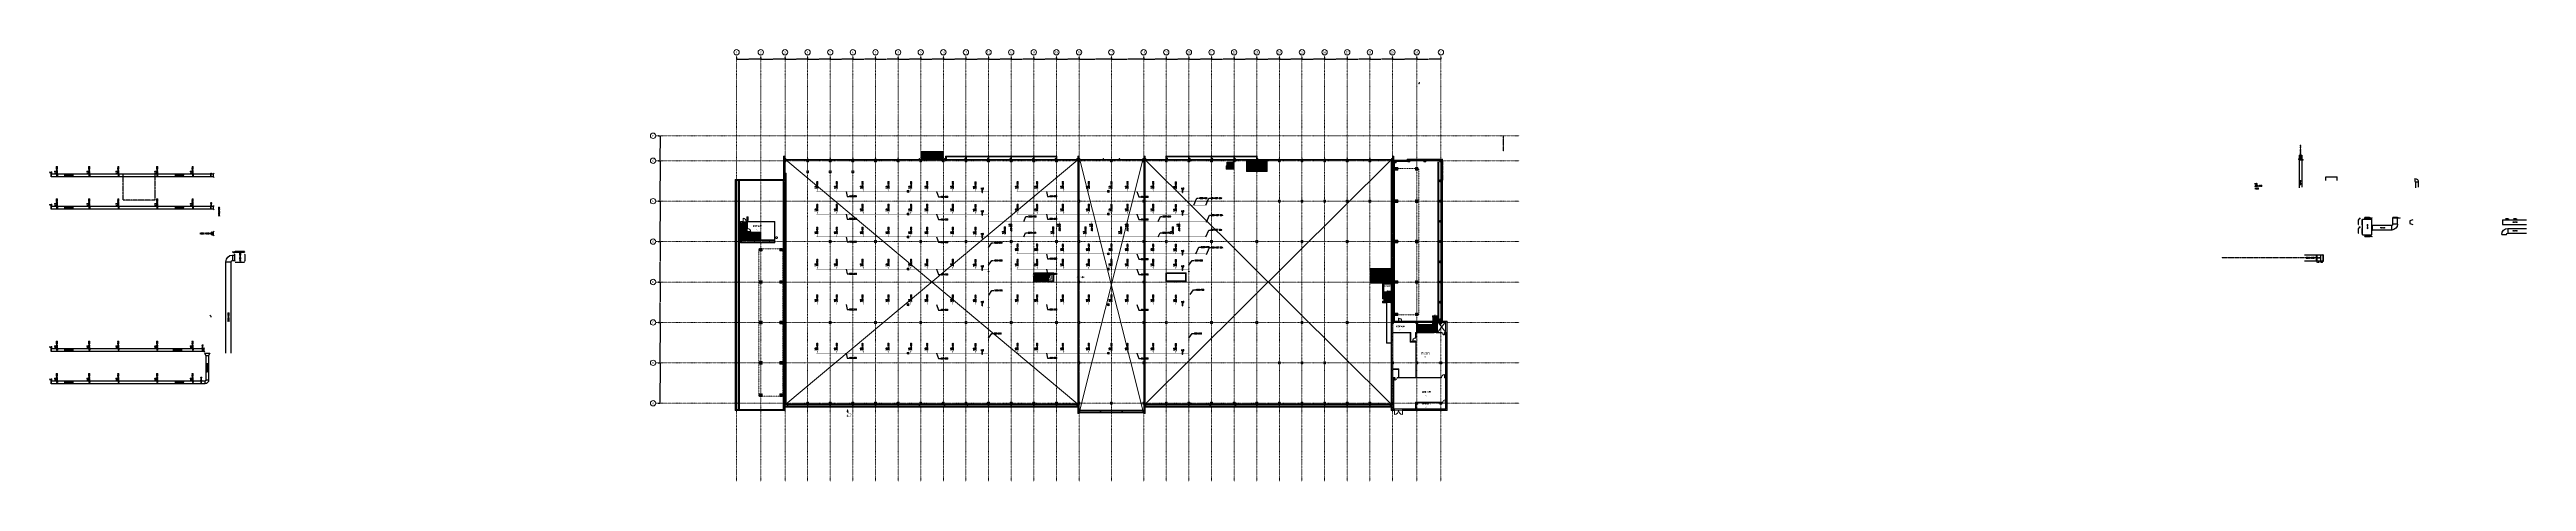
# Model space of a CAD drawing. Extents: x -255138 to 664740, y -29000 to 131250.
import ezdxf
from ezdxf.enums import TextEntityAlignment as Align

# ---------------------------------------------------------------- set-up
doc = ezdxf.new("R2010")
doc.units = 0
doc.header["$LTSCALE"] = 10
for name, pattern in [('H12PL4$0$JJP_三點線', [0.9, 0.3, -0.15, 0, -0.15, 0, -0.15, 0, -0.15]), ('H12PL4$0$JJP_虛線(退縮線、投影線、地下室範圍、非屬本工程、圖面分區)', [0.45, 0.3, -0.15]), ('H12PL4$0$TAI_虛線', [5.644, 2.822, -2.822]), ('H12PL4$0$Wipeout_Contour', [1, 0, -1]), ('H12PL4$0$虛線', [0.846667, 0.423333, -0.423333]), ('XFM1D40-200k$0$CENTER', [2, 1.25, -0.25, 0.25, -0.25]), ('XFM1D40-200k$0$HIDDEN', [9.525, 6.35, -3.175]), ('XFM1D40-200k$0$HIDDEN2', [0.1875, 0.125, -0.0625])]:
    doc.linetypes.add(name, pattern=pattern)
for name, color, linetype in [('H12PL4$0$A-DIM', 252, 'Continuous'), ('H12PL4$0$A-OBJE-2D', 252, 'Continuous'), ('H12PL4$0$A-OBJE-MEP', 252, 'Continuous'), ('H12PL4$0$A-RAIL', 252, 'Continuous'), ('H12PL4$0$A-ROOF', 252, 'Continuous'), ('H12PL4$0$A-STRS', 252, 'Continuous'), ('H12PL4$0$A-TEXT', 252, 'Continuous'), ('H12PL4$0$A-TEXT-LAW', 252, 'Continuous'), ('H12PL4$0$A-TEXT-修改說明.50K', 252, 'Continuous'), ('H12PL4$0$A-WALL-EX', 252, 'Continuous'), ('H12PL4$0$A-WALL-IN', 252, 'Continuous'), ('H12PL4$0$A-ZONE', 252, 'Continuous'), ('H12PL4$0$Door', 252, 'Continuous'), ('H12PL4$0$Hattch', 252, 'Continuous'), ('H12PL4$0$S-COL', 252, 'Continuous'), ('H12PL4$0$S-FNDN', 252, 'Continuous'), ('H12PL4$0$S-GRID', 252, 'Continuous'), ('H12PL4$0$S-SLAB-SHOW', 252, 'Continuous'), ('XFM1D40-200k$0$M-CMDUCT-TEXT', 3, 'Continuous'), ('XFM1D40-200k$0$M-CWTR-TEXT', 4, 'Continuous'), ('XFM1D40-200k$0$M-DUCT-FLAN-L', 3, 'Continuous'), ('XFM1D40-200k$0$M-HVAC-CMDUCT', 150, 'Continuous'), ('XFM1D40-200k$0$M-HVAC-DAPR', 3, 'Continuous'), ('XFM1D40-200k$0$M-PIPE-TEXT-ARROR', 91, 'Continuous')]:
    doc.layers.add(name, color=color, linetype=linetype)
doc.styles.add('H12PL4$0$dim-txt', font='isocp.shx', dxfattribs={"width": 0.7, "bigfont": 'chineset.shx'})
doc.styles.add('H12PL4$0$Standard', font='', dxfattribs={"width": 0.8})
doc.styles.add('XFM1D40-200k$0$12P7-XCM2P10$0$AA-TXT', font='simplex.shx', dxfattribs={"bigfont": 'china.shx'})
doc.styles.add('XFM1D40-200k$0$aa-txt', font='simplex.shx', dxfattribs={"width": 0.8, "height": 25, "bigfont": 'chineset.shx'})
doc.styles.add('XFM1D40-200k$0$STANDARD', font='SIMPLEX', dxfattribs={"bigfont": 'BIGFONT'})
doc.styles.get('H12PL4$0$Standard').set_extended_font_data('Microsoft JhengHei')
doc.dimstyles.new('H12PL4$0$ARCH-dim-200MM', dxfattribs={"dimscale": 200, "dimtxt": 0.3, "dimasz": 0.1, "dimexe": 0.1, "dimexo": 0.1, "dimgap": 0.05, "dimtad": 1, "dimdec": 0, "dimlfac": 10, "dimrnd": 0.5, "dimdsep": 46, "dimtxsty": 'H12PL4$0$dim-txt', "dimblk": 'H12PL4$0$_Dot', "dimcen": 2, "dimclrd": 256, "dimclre": 256, "dimclrt": 256, "dimadec": 0, "dimazin": 0, "dimtfac": 1, "dimtix": 1, "dimtmove": 2, "dimatfit": 3, "dimldrblk": 'H12PL4$0$_OBLIQUE', "dimfxl": 1, "dimtvp": 1, "dimtolj": 1, "dimarcsym": 0})
doc.dimstyles.new('XFM1D40-200k$0$Standard', dxfattribs={"dimtxt": 0.18, "dimasz": 0.18, "dimexe": 0.18, "dimexo": 0.0625, "dimgap": 0.09, "dimtad": 0, "dimtih": 1, "dimtoh": 1, "dimdec": 4, "dimzin": 0, "dimdsep": 46, "dimtxsty": 'XFM1D40-200k$0$STANDARD', "dimcen": 0.09, "dimadec": 0, "dimazin": 0, "dimtfac": 1, "dimtdec": 4, "dimtofl": 0, "dimtmove": 0, "dimatfit": 3, "dimfxl": 1, "dimtolj": 1, "dimtzin": 0, "dimarcsym": 0})

# ---------------------------------------------------------------- blocks, each defined once
blk = doc.blocks.new('*D161')
at = {"layer": 'DEFPOINTS', "color": 0, "linetype": 'Continuous', "transparency": 16777216}
for p in [(-29000, 99250), (-29000, 90000), (-28420, 90000)]:
    blk.add_point(p, dxfattribs=at)
at = {"layer": 'H12PL4$0$A-DIM', "linetype": 'Continuous', "lineweight": -2, "transparency": 16777216}
for p, q in [((-28980, 99250), (-28400, 99250)), ((-28420, 99230), (-28420, 94703)), ((-28420, 90020), (-28420, 94547)), ((-28980, 90000), (-28400, 90000))]:
    blk.add_line(p, q, dxfattribs=at)
at = {"layer": 'H12PL4$0$A-DIM', "linetype": 'Continuous', "lineweight": 0, "transparency": 16777216, "insert": (-28420, 94625), "char_height": 60, "attachment_point": 5, "rotation": 90, "style": 'H12PL4$0$dim-txt'}
blk.add_mtext('\\A1;92500', dxfattribs=at)
blk = doc.blocks.new('H12PL4$0$_Dot')
blk = doc.blocks.new('H12PL4$0$_OBLIQUE')
at = {"color": 0, "linetype": 'ByBlock', "lineweight": -2}
blk.add_line((-0.5, -0.5), (0.5, 0.5), dxfattribs=at)
blk = doc.blocks.new('*D162')
at = {"layer": 'DEFPOINTS', "color": 0, "linetype": 'Continuous', "transparency": 16777216}
for p in [(-29000, 90000), (-29000, 75000), (-28420, 75000)]:
    blk.add_point(p, dxfattribs=at)
at = {"layer": 'H12PL4$0$A-DIM', "linetype": 'Continuous', "lineweight": -2, "transparency": 16777216}
for p, q in [((-28980, 90000), (-28400, 90000)), ((-28420, 89980), (-28420, 82588)), ((-28980, 75000), (-28400, 75000)), ((-28420, 75020), (-28420, 82412))]:
    blk.add_line(p, q, dxfattribs=at)
at = {"layer": 'H12PL4$0$A-DIM', "linetype": 'Continuous', "lineweight": 0, "transparency": 16777216, "insert": (-28420, 82500), "char_height": 60, "attachment_point": 5, "rotation": 90, "style": 'H12PL4$0$dim-txt'}
blk.add_mtext('\\A1;150000', dxfattribs=at)
blk = doc.blocks.new('*D163')
at = {"layer": 'DEFPOINTS', "color": 0, "linetype": 'Continuous', "transparency": 16777216}
for p in [(-29000, 75000), (-29000, 60000), (-28420, 60000)]:
    blk.add_point(p, dxfattribs=at)
at = {"layer": 'H12PL4$0$A-DIM', "linetype": 'Continuous', "lineweight": -2, "transparency": 16777216}
for p, q in [((-28980, 75000), (-28400, 75000)), ((-28420, 74980), (-28420, 67588)), ((-28420, 60020), (-28420, 67412)), ((-28980, 60000), (-28400, 60000))]:
    blk.add_line(p, q, dxfattribs=at)
at = {"layer": 'H12PL4$0$A-DIM', "linetype": 'Continuous', "lineweight": 0, "transparency": 16777216, "insert": (-28420, 67500), "char_height": 60, "attachment_point": 5, "rotation": 90, "style": 'H12PL4$0$dim-txt'}
blk.add_mtext('\\A1;150000', dxfattribs=at)
blk = doc.blocks.new('*D164')
at = {"layer": 'DEFPOINTS', "color": 0, "linetype": 'Continuous', "transparency": 16777216}
for p in [(-29000, 60000), (-29000, 45000), (-28420, 45000)]:
    blk.add_point(p, dxfattribs=at)
at = {"layer": 'H12PL4$0$A-DIM', "linetype": 'Continuous', "lineweight": -2, "transparency": 16777216}
for p, q in [((-28980, 60000), (-28400, 60000)), ((-28420, 59980), (-28420, 52588)), ((-28420, 45020), (-28420, 52412)), ((-28980, 45000), (-28400, 45000))]:
    blk.add_line(p, q, dxfattribs=at)
at = {"layer": 'H12PL4$0$A-DIM', "linetype": 'Continuous', "lineweight": 0, "transparency": 16777216, "insert": (-28420, 52500), "char_height": 60, "attachment_point": 5, "rotation": 90, "style": 'H12PL4$0$dim-txt'}
blk.add_mtext('\\A1;150000', dxfattribs=at)
blk = doc.blocks.new('*D165')
at = {"layer": 'DEFPOINTS', "color": 0, "linetype": 'Continuous', "transparency": 16777216}
for p in [(-29000, 45000), (-29000, 30000), (-28420, 30000)]:
    blk.add_point(p, dxfattribs=at)
at = {"layer": 'H12PL4$0$A-DIM', "linetype": 'Continuous', "lineweight": -2, "transparency": 16777216}
for p, q in [((-28980, 45000), (-28400, 45000)), ((-28420, 44980), (-28420, 37588)), ((-28420, 30020), (-28420, 37412)), ((-28980, 30000), (-28400, 30000))]:
    blk.add_line(p, q, dxfattribs=at)
at = {"layer": 'H12PL4$0$A-DIM', "linetype": 'Continuous', "lineweight": 0, "transparency": 16777216, "insert": (-28420, 37500), "char_height": 60, "attachment_point": 5, "rotation": 90, "style": 'H12PL4$0$dim-txt'}
blk.add_mtext('\\A1;150000', dxfattribs=at)
blk = doc.blocks.new('*D166')
at = {"layer": 'DEFPOINTS', "color": 0, "linetype": 'Continuous', "transparency": 16777216}
for p in [(-29000, 30000), (-29000, 15000), (-28420, 15000)]:
    blk.add_point(p, dxfattribs=at)
at = {"layer": 'H12PL4$0$A-DIM', "linetype": 'Continuous', "lineweight": -2, "transparency": 16777216}
for p, q in [((-28980, 30000), (-28400, 30000)), ((-28420, 29980), (-28420, 22588)), ((-28420, 15020), (-28420, 22412)), ((-28980, 15000), (-28400, 15000))]:
    blk.add_line(p, q, dxfattribs=at)
at = {"layer": 'H12PL4$0$A-DIM', "linetype": 'Continuous', "lineweight": 0, "transparency": 16777216, "insert": (-28420, 22500), "char_height": 60, "attachment_point": 5, "rotation": 90, "style": 'H12PL4$0$dim-txt'}
blk.add_mtext('\\A1;150000', dxfattribs=at)
blk = doc.blocks.new('*D167')
at = {"layer": 'DEFPOINTS', "color": 0, "linetype": 'Continuous', "transparency": 16777216}
for p in [(-29000, 15000), (-29000, 0), (-28420, 0)]:
    blk.add_point(p, dxfattribs=at)
at = {"layer": 'H12PL4$0$A-DIM', "linetype": 'Continuous', "lineweight": -2, "transparency": 16777216}
for p, q in [((-28980, 15000), (-28400, 15000)), ((-28420, 14980), (-28420, 7588)), ((-28980, 0), (-28400, 0)), ((-28420, 20), (-28420, 7412))]:
    blk.add_line(p, q, dxfattribs=at)
at = {"layer": 'H12PL4$0$A-DIM', "linetype": 'Continuous', "lineweight": 0, "transparency": 16777216, "insert": (-28420, 7500), "char_height": 60, "attachment_point": 5, "rotation": 90, "style": 'H12PL4$0$dim-txt'}
blk.add_mtext('\\A1;150000', dxfattribs=at)
blk = doc.blocks.new('*D168')
at = {"layer": 'DEFPOINTS', "color": 0, "linetype": 'Continuous', "transparency": 16777216}
for p in [(0, 128250), (9000, 128250), (9000, 127670)]:
    blk.add_point(p, dxfattribs=at)
at = {"layer": 'H12PL4$0$A-DIM', "linetype": 'Continuous', "lineweight": -2, "transparency": 16777216}
for p, q in [((0, 128230), (0, 127650)), ((20, 127670), (4422, 127670)), ((8980, 127670), (4578, 127670)), ((9000, 128230), (9000, 127650))]:
    blk.add_line(p, q, dxfattribs=at)
at = {"layer": 'H12PL4$0$A-DIM', "linetype": 'Continuous', "lineweight": 0, "transparency": 16777216, "insert": (4500, 127670), "char_height": 60, "attachment_point": 5, "style": 'H12PL4$0$dim-txt'}
blk.add_mtext('\\A1;90000', dxfattribs=at)
blk = doc.blocks.new('*D169')
at = {"layer": 'DEFPOINTS', "color": 0, "linetype": 'Continuous', "transparency": 16777216}
for p in [(9000, 128250), (18000, 128250), (18000, 127670)]:
    blk.add_point(p, dxfattribs=at)
at = {"layer": 'H12PL4$0$A-DIM', "linetype": 'Continuous', "lineweight": -2, "transparency": 16777216}
for p, q in [((9000, 128230), (9000, 127650)), ((9020, 127670), (13422, 127670)), ((17980, 127670), (13578, 127670)), ((18000, 128230), (18000, 127650))]:
    blk.add_line(p, q, dxfattribs=at)
at = {"layer": 'H12PL4$0$A-DIM', "linetype": 'Continuous', "lineweight": 0, "transparency": 16777216, "insert": (13500, 127670), "char_height": 60, "attachment_point": 5, "style": 'H12PL4$0$dim-txt'}
blk.add_mtext('\\A1;90000', dxfattribs=at)
blk = doc.blocks.new('*D170')
at = {"layer": 'DEFPOINTS', "color": 0, "linetype": 'Continuous', "transparency": 16777216}
for p in [(18000, 128250), (26400, 128250), (26400, 127670)]:
    blk.add_point(p, dxfattribs=at)
at = {"layer": 'H12PL4$0$A-DIM', "linetype": 'Continuous', "lineweight": -2, "transparency": 16777216}
for p, q in [((18000, 128230), (18000, 127650)), ((18020, 127670), (22121, 127670)), ((26380, 127670), (22279, 127670)), ((26400, 128230), (26400, 127650))]:
    blk.add_line(p, q, dxfattribs=at)
at = {"layer": 'H12PL4$0$A-DIM', "linetype": 'Continuous', "lineweight": 0, "transparency": 16777216, "insert": (22200, 127670), "char_height": 60, "attachment_point": 5, "style": 'H12PL4$0$dim-txt'}
blk.add_mtext('\\A1;84000', dxfattribs=at)
blk = doc.blocks.new('*D171')
at = {"layer": 'DEFPOINTS', "color": 0, "linetype": 'Continuous', "transparency": 16777216}
for p in [(26400, 128250), (34800, 128250), (34800, 127670)]:
    blk.add_point(p, dxfattribs=at)
at = {"layer": 'H12PL4$0$A-DIM', "linetype": 'Continuous', "lineweight": -2, "transparency": 16777216}
for p, q in [((26400, 128230), (26400, 127650)), ((26420, 127670), (30521, 127670)), ((34780, 127670), (30679, 127670)), ((34800, 128230), (34800, 127650))]:
    blk.add_line(p, q, dxfattribs=at)
at = {"layer": 'H12PL4$0$A-DIM', "linetype": 'Continuous', "lineweight": 0, "transparency": 16777216, "insert": (30600, 127670), "char_height": 60, "attachment_point": 5, "style": 'H12PL4$0$dim-txt'}
blk.add_mtext('\\A1;84000', dxfattribs=at)
blk = doc.blocks.new('*D172')
at = {"layer": 'DEFPOINTS', "color": 0, "linetype": 'Continuous', "transparency": 16777216}
for p in [(34800, 128250), (43200, 128250), (43200, 127670)]:
    blk.add_point(p, dxfattribs=at)
at = {"layer": 'H12PL4$0$A-DIM', "linetype": 'Continuous', "lineweight": -2, "transparency": 16777216}
for p, q in [((34800, 128230), (34800, 127650)), ((34820, 127670), (38921, 127670)), ((43180, 127670), (39079, 127670)), ((43200, 128230), (43200, 127650))]:
    blk.add_line(p, q, dxfattribs=at)
at = {"layer": 'H12PL4$0$A-DIM', "linetype": 'Continuous', "lineweight": 0, "transparency": 16777216, "insert": (39000, 127670), "char_height": 60, "attachment_point": 5, "style": 'H12PL4$0$dim-txt'}
blk.add_mtext('\\A1;84000', dxfattribs=at)
blk = doc.blocks.new('*D173')
at = {"layer": 'DEFPOINTS', "color": 0, "linetype": 'Continuous', "transparency": 16777216}
for p in [(43200, 128250), (51600, 128250), (51600, 127670)]:
    blk.add_point(p, dxfattribs=at)
at = {"layer": 'H12PL4$0$A-DIM', "linetype": 'Continuous', "lineweight": -2, "transparency": 16777216}
for p, q in [((43200, 128230), (43200, 127650)), ((43220, 127670), (47321, 127670)), ((51580, 127670), (47479, 127670)), ((51600, 128230), (51600, 127650))]:
    blk.add_line(p, q, dxfattribs=at)
at = {"layer": 'H12PL4$0$A-DIM', "linetype": 'Continuous', "lineweight": 0, "transparency": 16777216, "insert": (47400, 127670), "char_height": 60, "attachment_point": 5, "style": 'H12PL4$0$dim-txt'}
blk.add_mtext('\\A1;84000', dxfattribs=at)
blk = doc.blocks.new('*D174')
at = {"layer": 'DEFPOINTS', "color": 0, "linetype": 'Continuous', "transparency": 16777216}
for p in [(51600, 128250), (60000, 128250), (60000, 127670)]:
    blk.add_point(p, dxfattribs=at)
at = {"layer": 'H12PL4$0$A-DIM', "linetype": 'Continuous', "lineweight": -2, "transparency": 16777216}
for p, q in [((51600, 128230), (51600, 127650)), ((51620, 127670), (55721, 127670)), ((59980, 127670), (55879, 127670)), ((60000, 128230), (60000, 127650))]:
    blk.add_line(p, q, dxfattribs=at)
at = {"layer": 'H12PL4$0$A-DIM', "linetype": 'Continuous', "lineweight": 0, "transparency": 16777216, "insert": (55800, 127670), "char_height": 60, "attachment_point": 5, "style": 'H12PL4$0$dim-txt'}
blk.add_mtext('\\A1;84000', dxfattribs=at)
blk = doc.blocks.new('*D175')
at = {"layer": 'DEFPOINTS', "color": 0, "linetype": 'Continuous', "transparency": 16777216}
for p in [(60000, 128250), (68400, 128250), (68400, 127670)]:
    blk.add_point(p, dxfattribs=at)
at = {"layer": 'H12PL4$0$A-DIM', "linetype": 'Continuous', "lineweight": -2, "transparency": 16777216}
for p, q in [((60000, 128230), (60000, 127650)), ((60020, 127670), (64121, 127670)), ((68380, 127670), (64279, 127670)), ((68400, 128230), (68400, 127650))]:
    blk.add_line(p, q, dxfattribs=at)
at = {"layer": 'H12PL4$0$A-DIM', "linetype": 'Continuous', "lineweight": 0, "transparency": 16777216, "insert": (64200, 127670), "char_height": 60, "attachment_point": 5, "style": 'H12PL4$0$dim-txt'}
blk.add_mtext('\\A1;84000', dxfattribs=at)
blk = doc.blocks.new('*D176')
at = {"layer": 'DEFPOINTS', "color": 0, "linetype": 'Continuous', "transparency": 16777216}
for p in [(68400, 128250), (76800, 128250), (76800, 127670)]:
    blk.add_point(p, dxfattribs=at)
at = {"layer": 'H12PL4$0$A-DIM', "linetype": 'Continuous', "lineweight": -2, "transparency": 16777216}
for p, q in [((68400, 128230), (68400, 127650)), ((68420, 127670), (72521, 127670)), ((76780, 127670), (72679, 127670)), ((76800, 128230), (76800, 127650))]:
    blk.add_line(p, q, dxfattribs=at)
at = {"layer": 'H12PL4$0$A-DIM', "linetype": 'Continuous', "lineweight": 0, "transparency": 16777216, "insert": (72600, 127670), "char_height": 60, "attachment_point": 5, "style": 'H12PL4$0$dim-txt'}
blk.add_mtext('\\A1;84000', dxfattribs=at)
blk = doc.blocks.new('*D177')
at = {"layer": 'DEFPOINTS', "color": 0, "linetype": 'Continuous', "transparency": 16777216}
for p in [(76800, 128250), (85200, 128250), (85200, 127670)]:
    blk.add_point(p, dxfattribs=at)
at = {"layer": 'H12PL4$0$A-DIM', "linetype": 'Continuous', "lineweight": -2, "transparency": 16777216}
for p, q in [((76800, 128230), (76800, 127650)), ((76820, 127670), (80921, 127670)), ((85180, 127670), (81079, 127670)), ((85200, 128230), (85200, 127650))]:
    blk.add_line(p, q, dxfattribs=at)
at = {"layer": 'H12PL4$0$A-DIM', "linetype": 'Continuous', "lineweight": 0, "transparency": 16777216, "insert": (81000, 127670), "char_height": 60, "attachment_point": 5, "style": 'H12PL4$0$dim-txt'}
blk.add_mtext('\\A1;84000', dxfattribs=at)
blk = doc.blocks.new('*D178')
at = {"layer": 'DEFPOINTS', "color": 0, "linetype": 'Continuous', "transparency": 16777216}
for p in [(85200, 128250), (93600, 128250), (93600, 127670)]:
    blk.add_point(p, dxfattribs=at)
at = {"layer": 'H12PL4$0$A-DIM', "linetype": 'Continuous', "lineweight": -2, "transparency": 16777216}
for p, q in [((85200, 128230), (85200, 127650)), ((85220, 127670), (89321, 127670)), ((93580, 127670), (89479, 127670)), ((93600, 128230), (93600, 127650))]:
    blk.add_line(p, q, dxfattribs=at)
at = {"layer": 'H12PL4$0$A-DIM', "linetype": 'Continuous', "lineweight": 0, "transparency": 16777216, "insert": (89400, 127670), "char_height": 60, "attachment_point": 5, "style": 'H12PL4$0$dim-txt'}
blk.add_mtext('\\A1;84000', dxfattribs=at)
blk = doc.blocks.new('*D179')
at = {"layer": 'DEFPOINTS', "color": 0, "linetype": 'Continuous', "transparency": 16777216}
for p in [(93600, 128250), (102000, 128250), (102000, 127670)]:
    blk.add_point(p, dxfattribs=at)
at = {"layer": 'H12PL4$0$A-DIM', "linetype": 'Continuous', "lineweight": -2, "transparency": 16777216}
for p, q in [((93600, 128230), (93600, 127650)), ((93620, 127670), (97721, 127670)), ((101980, 127670), (97879, 127670)), ((102000, 128230), (102000, 127650))]:
    blk.add_line(p, q, dxfattribs=at)
at = {"layer": 'H12PL4$0$A-DIM', "linetype": 'Continuous', "lineweight": 0, "transparency": 16777216, "insert": (97800, 127670), "char_height": 60, "attachment_point": 5, "style": 'H12PL4$0$dim-txt'}
blk.add_mtext('\\A1;84000', dxfattribs=at)
blk = doc.blocks.new('*D180')
at = {"layer": 'DEFPOINTS', "color": 0, "linetype": 'Continuous', "transparency": 16777216}
for p in [(102000, 128250), (110400, 128250), (110400, 127670)]:
    blk.add_point(p, dxfattribs=at)
at = {"layer": 'H12PL4$0$A-DIM', "linetype": 'Continuous', "lineweight": -2, "transparency": 16777216}
for p, q in [((102000, 128230), (102000, 127650)), ((102020, 127670), (106121, 127670)), ((110380, 127670), (106279, 127670)), ((110400, 128230), (110400, 127650))]:
    blk.add_line(p, q, dxfattribs=at)
at = {"layer": 'H12PL4$0$A-DIM', "linetype": 'Continuous', "lineweight": 0, "transparency": 16777216, "insert": (106200, 127670), "char_height": 60, "attachment_point": 5, "style": 'H12PL4$0$dim-txt'}
blk.add_mtext('\\A1;84000', dxfattribs=at)
blk = doc.blocks.new('*D181')
at = {"layer": 'DEFPOINTS', "color": 0, "linetype": 'Continuous', "transparency": 16777216}
for p in [(110400, 128250), (118800, 128250), (118800, 127670)]:
    blk.add_point(p, dxfattribs=at)
at = {"layer": 'H12PL4$0$A-DIM', "linetype": 'Continuous', "lineweight": -2, "transparency": 16777216}
for p, q in [((110400, 128230), (110400, 127650)), ((110420, 127670), (114521, 127670)), ((118780, 127670), (114679, 127670)), ((118800, 128230), (118800, 127650))]:
    blk.add_line(p, q, dxfattribs=at)
at = {"layer": 'H12PL4$0$A-DIM', "linetype": 'Continuous', "lineweight": 0, "transparency": 16777216, "insert": (114600, 127670), "char_height": 60, "attachment_point": 5, "style": 'H12PL4$0$dim-txt'}
blk.add_mtext('\\A1;84000', dxfattribs=at)
blk = doc.blocks.new('*D182')
at = {"layer": 'DEFPOINTS', "color": 0, "linetype": 'Continuous', "transparency": 16777216}
for p in [(118800, 128250), (127200, 128250), (127200, 127670)]:
    blk.add_point(p, dxfattribs=at)
at = {"layer": 'H12PL4$0$A-DIM', "linetype": 'Continuous', "lineweight": -2, "transparency": 16777216}
for p, q in [((118800, 128230), (118800, 127650)), ((118820, 127670), (122921, 127670)), ((127180, 127670), (123079, 127670)), ((127200, 128230), (127200, 127650))]:
    blk.add_line(p, q, dxfattribs=at)
at = {"layer": 'H12PL4$0$A-DIM', "linetype": 'Continuous', "lineweight": 0, "transparency": 16777216, "insert": (123000, 127670), "char_height": 60, "attachment_point": 5, "style": 'H12PL4$0$dim-txt'}
blk.add_mtext('\\A1;84000', dxfattribs=at)
blk = doc.blocks.new('*D183')
at = {"layer": 'DEFPOINTS', "color": 0, "linetype": 'Continuous', "transparency": 16777216}
for p in [(127200, 128250), (139200, 128250), (139200, 127670)]:
    blk.add_point(p, dxfattribs=at)
at = {"layer": 'H12PL4$0$A-DIM', "linetype": 'Continuous', "lineweight": -2, "transparency": 16777216}
for p, q in [((127200, 128230), (127200, 127650)), ((127220, 127670), (133112, 127670)), ((139180, 127670), (133288, 127670)), ((139200, 128230), (139200, 127650))]:
    blk.add_line(p, q, dxfattribs=at)
at = {"layer": 'H12PL4$0$A-DIM', "linetype": 'Continuous', "lineweight": 0, "transparency": 16777216, "insert": (133200, 127670), "char_height": 60, "attachment_point": 5, "style": 'H12PL4$0$dim-txt'}
blk.add_mtext('\\A1;120000', dxfattribs=at)
blk = doc.blocks.new('*D184')
at = {"layer": 'DEFPOINTS', "color": 0, "linetype": 'Continuous', "transparency": 16777216}
for p in [(139200, 128250), (151200, 128250), (151200, 127670)]:
    blk.add_point(p, dxfattribs=at)
at = {"layer": 'H12PL4$0$A-DIM', "linetype": 'Continuous', "lineweight": -2, "transparency": 16777216}
for p, q in [((139200, 128230), (139200, 127650)), ((139220, 127670), (145112, 127670)), ((151180, 127670), (145288, 127670)), ((151200, 128230), (151200, 127650))]:
    blk.add_line(p, q, dxfattribs=at)
at = {"layer": 'H12PL4$0$A-DIM', "linetype": 'Continuous', "lineweight": 0, "transparency": 16777216, "insert": (145200, 127670), "char_height": 60, "attachment_point": 5, "style": 'H12PL4$0$dim-txt'}
blk.add_mtext('\\A1;120000', dxfattribs=at)
blk = doc.blocks.new('*D185')
at = {"layer": 'DEFPOINTS', "color": 0, "linetype": 'Continuous', "transparency": 16777216}
for p in [(151200, 128250), (159600, 128250), (159600, 127670)]:
    blk.add_point(p, dxfattribs=at)
at = {"layer": 'H12PL4$0$A-DIM', "linetype": 'Continuous', "lineweight": -2, "transparency": 16777216}
for p, q in [((151200, 128230), (151200, 127650)), ((151220, 127670), (155321, 127670)), ((159580, 127670), (155479, 127670)), ((159600, 128230), (159600, 127650))]:
    blk.add_line(p, q, dxfattribs=at)
at = {"layer": 'H12PL4$0$A-DIM', "linetype": 'Continuous', "lineweight": 0, "transparency": 16777216, "insert": (155400, 127670), "char_height": 60, "attachment_point": 5, "style": 'H12PL4$0$dim-txt'}
blk.add_mtext('\\A1;84000', dxfattribs=at)
blk = doc.blocks.new('*D186')
at = {"layer": 'DEFPOINTS', "color": 0, "linetype": 'Continuous', "transparency": 16777216}
for p in [(159600, 128250), (168000, 128250), (168000, 127670)]:
    blk.add_point(p, dxfattribs=at)
at = {"layer": 'H12PL4$0$A-DIM', "linetype": 'Continuous', "lineweight": -2, "transparency": 16777216}
for p, q in [((159600, 128230), (159600, 127650)), ((159620, 127670), (163721, 127670)), ((167980, 127670), (163879, 127670)), ((168000, 128230), (168000, 127650))]:
    blk.add_line(p, q, dxfattribs=at)
at = {"layer": 'H12PL4$0$A-DIM', "linetype": 'Continuous', "lineweight": 0, "transparency": 16777216, "insert": (163800, 127670), "char_height": 60, "attachment_point": 5, "style": 'H12PL4$0$dim-txt'}
blk.add_mtext('\\A1;84000', dxfattribs=at)
blk = doc.blocks.new('*D187')
at = {"layer": 'DEFPOINTS', "color": 0, "linetype": 'Continuous', "transparency": 16777216}
for p in [(168000, 128250), (176400, 128250), (176400, 127670)]:
    blk.add_point(p, dxfattribs=at)
at = {"layer": 'H12PL4$0$A-DIM', "linetype": 'Continuous', "lineweight": -2, "transparency": 16777216}
for p, q in [((168000, 128230), (168000, 127650)), ((168020, 127670), (172121, 127670)), ((176380, 127670), (172279, 127670)), ((176400, 128230), (176400, 127650))]:
    blk.add_line(p, q, dxfattribs=at)
at = {"layer": 'H12PL4$0$A-DIM', "linetype": 'Continuous', "lineweight": 0, "transparency": 16777216, "insert": (172200, 127670), "char_height": 60, "attachment_point": 5, "style": 'H12PL4$0$dim-txt'}
blk.add_mtext('\\A1;84000', dxfattribs=at)
blk = doc.blocks.new('*D188')
at = {"layer": 'DEFPOINTS', "color": 0, "linetype": 'Continuous', "transparency": 16777216}
for p in [(176400, 128250), (184800, 128250), (184800, 127670)]:
    blk.add_point(p, dxfattribs=at)
at = {"layer": 'H12PL4$0$A-DIM', "linetype": 'Continuous', "lineweight": -2, "transparency": 16777216}
for p, q in [((176400, 128230), (176400, 127650)), ((176420, 127670), (180521, 127670)), ((184780, 127670), (180679, 127670)), ((184800, 128230), (184800, 127650))]:
    blk.add_line(p, q, dxfattribs=at)
at = {"layer": 'H12PL4$0$A-DIM', "linetype": 'Continuous', "lineweight": 0, "transparency": 16777216, "insert": (180600, 127670), "char_height": 60, "attachment_point": 5, "style": 'H12PL4$0$dim-txt'}
blk.add_mtext('\\A1;84000', dxfattribs=at)
blk = doc.blocks.new('*D189')
at = {"layer": 'DEFPOINTS', "color": 0, "linetype": 'Continuous', "transparency": 16777216}
for p in [(184800, 128250), (193200, 128250), (193200, 127670)]:
    blk.add_point(p, dxfattribs=at)
at = {"layer": 'H12PL4$0$A-DIM', "linetype": 'Continuous', "lineweight": -2, "transparency": 16777216}
for p, q in [((184800, 128230), (184800, 127650)), ((184820, 127670), (188921, 127670)), ((193180, 127670), (189079, 127670)), ((193200, 128230), (193200, 127650))]:
    blk.add_line(p, q, dxfattribs=at)
at = {"layer": 'H12PL4$0$A-DIM', "linetype": 'Continuous', "lineweight": 0, "transparency": 16777216, "insert": (189000, 127670), "char_height": 60, "attachment_point": 5, "style": 'H12PL4$0$dim-txt'}
blk.add_mtext('\\A1;84000', dxfattribs=at)
blk = doc.blocks.new('*D190')
at = {"layer": 'DEFPOINTS', "color": 0, "linetype": 'Continuous', "transparency": 16777216}
for p in [(193200, 128250), (201600, 128250), (201600, 127670)]:
    blk.add_point(p, dxfattribs=at)
at = {"layer": 'H12PL4$0$A-DIM', "linetype": 'Continuous', "lineweight": -2, "transparency": 16777216}
for p, q in [((193200, 128230), (193200, 127650)), ((193220, 127670), (197321, 127670)), ((201580, 127670), (197479, 127670)), ((201600, 128230), (201600, 127650))]:
    blk.add_line(p, q, dxfattribs=at)
at = {"layer": 'H12PL4$0$A-DIM', "linetype": 'Continuous', "lineweight": 0, "transparency": 16777216, "insert": (197400, 127670), "char_height": 60, "attachment_point": 5, "style": 'H12PL4$0$dim-txt'}
blk.add_mtext('\\A1;84000', dxfattribs=at)
blk = doc.blocks.new('*D191')
at = {"layer": 'DEFPOINTS', "color": 0, "linetype": 'Continuous', "transparency": 16777216}
for p in [(201600, 128250), (210000, 128250), (210000, 127670)]:
    blk.add_point(p, dxfattribs=at)
at = {"layer": 'H12PL4$0$A-DIM', "linetype": 'Continuous', "lineweight": -2, "transparency": 16777216}
for p, q in [((201600, 128230), (201600, 127650)), ((201620, 127670), (205721, 127670)), ((209980, 127670), (205879, 127670)), ((210000, 128230), (210000, 127650))]:
    blk.add_line(p, q, dxfattribs=at)
at = {"layer": 'H12PL4$0$A-DIM', "linetype": 'Continuous', "lineweight": 0, "transparency": 16777216, "insert": (205800, 127670), "char_height": 60, "attachment_point": 5, "style": 'H12PL4$0$dim-txt'}
blk.add_mtext('\\A1;84000', dxfattribs=at)
blk = doc.blocks.new('*D192')
at = {"layer": 'DEFPOINTS', "color": 0, "linetype": 'Continuous', "transparency": 16777216}
for p in [(210000, 128250), (218400, 128250), (218400, 127670)]:
    blk.add_point(p, dxfattribs=at)
at = {"layer": 'H12PL4$0$A-DIM', "linetype": 'Continuous', "lineweight": -2, "transparency": 16777216}
for p, q in [((210000, 128230), (210000, 127650)), ((210020, 127670), (214121, 127670)), ((218380, 127670), (214279, 127670)), ((218400, 128230), (218400, 127650))]:
    blk.add_line(p, q, dxfattribs=at)
at = {"layer": 'H12PL4$0$A-DIM', "linetype": 'Continuous', "lineweight": 0, "transparency": 16777216, "insert": (214200, 127670), "char_height": 60, "attachment_point": 5, "style": 'H12PL4$0$dim-txt'}
blk.add_mtext('\\A1;84000', dxfattribs=at)
blk = doc.blocks.new('*D193')
at = {"layer": 'DEFPOINTS', "color": 0, "linetype": 'Continuous', "transparency": 16777216}
for p in [(218400, 128250), (226800, 128250), (226800, 127670)]:
    blk.add_point(p, dxfattribs=at)
at = {"layer": 'H12PL4$0$A-DIM', "linetype": 'Continuous', "lineweight": -2, "transparency": 16777216}
for p, q in [((218400, 128230), (218400, 127650)), ((218420, 127670), (222521, 127670)), ((226780, 127670), (222679, 127670)), ((226800, 128230), (226800, 127650))]:
    blk.add_line(p, q, dxfattribs=at)
at = {"layer": 'H12PL4$0$A-DIM', "linetype": 'Continuous', "lineweight": 0, "transparency": 16777216, "insert": (222600, 127670), "char_height": 60, "attachment_point": 5, "style": 'H12PL4$0$dim-txt'}
blk.add_mtext('\\A1;84000', dxfattribs=at)
blk = doc.blocks.new('*D194')
at = {"layer": 'DEFPOINTS', "color": 0, "linetype": 'Continuous', "transparency": 16777216}
for p in [(226800, 128250), (235200, 128250), (235200, 127670)]:
    blk.add_point(p, dxfattribs=at)
at = {"layer": 'H12PL4$0$A-DIM', "linetype": 'Continuous', "lineweight": -2, "transparency": 16777216}
for p, q in [((226800, 128230), (226800, 127650)), ((226820, 127670), (230921, 127670)), ((235180, 127670), (231079, 127670)), ((235200, 128230), (235200, 127650))]:
    blk.add_line(p, q, dxfattribs=at)
at = {"layer": 'H12PL4$0$A-DIM', "linetype": 'Continuous', "lineweight": 0, "transparency": 16777216, "insert": (231000, 127670), "char_height": 60, "attachment_point": 5, "style": 'H12PL4$0$dim-txt'}
blk.add_mtext('\\A1;84000', dxfattribs=at)
blk = doc.blocks.new('*D195')
at = {"layer": 'DEFPOINTS', "color": 0, "linetype": 'Continuous', "transparency": 16777216}
for p in [(235200, 128250), (243600, 128250), (243600, 127670)]:
    blk.add_point(p, dxfattribs=at)
at = {"layer": 'H12PL4$0$A-DIM', "linetype": 'Continuous', "lineweight": -2, "transparency": 16777216}
for p, q in [((235200, 128230), (235200, 127650)), ((235220, 127670), (239321, 127670)), ((243580, 127670), (239479, 127670)), ((243600, 128230), (243600, 127650))]:
    blk.add_line(p, q, dxfattribs=at)
at = {"layer": 'H12PL4$0$A-DIM', "linetype": 'Continuous', "lineweight": 0, "transparency": 16777216, "insert": (239400, 127670), "char_height": 60, "attachment_point": 5, "style": 'H12PL4$0$dim-txt'}
blk.add_mtext('\\A1;84000', dxfattribs=at)
blk = doc.blocks.new('*D196')
at = {"layer": 'DEFPOINTS', "color": 0, "linetype": 'Continuous', "transparency": 16777216}
for p in [(243600, 128250), (252600, 128250), (252600, 127670)]:
    blk.add_point(p, dxfattribs=at)
at = {"layer": 'H12PL4$0$A-DIM', "linetype": 'Continuous', "lineweight": -2, "transparency": 16777216}
for p, q in [((243600, 128230), (243600, 127650)), ((243620, 127670), (248022, 127670)), ((252580, 127670), (248178, 127670)), ((252600, 128230), (252600, 127650))]:
    blk.add_line(p, q, dxfattribs=at)
at = {"layer": 'H12PL4$0$A-DIM', "linetype": 'Continuous', "lineweight": 0, "transparency": 16777216, "insert": (248100, 127670), "char_height": 60, "attachment_point": 5, "style": 'H12PL4$0$dim-txt'}
blk.add_mtext('\\A1;90000', dxfattribs=at)
blk = doc.blocks.new('*D197')
at = {"layer": 'DEFPOINTS', "color": 0, "linetype": 'Continuous', "transparency": 16777216}
for p in [(252600, 128250), (261600, 128250), (261600, 127670)]:
    blk.add_point(p, dxfattribs=at)
at = {"layer": 'H12PL4$0$A-DIM', "linetype": 'Continuous', "lineweight": -2, "transparency": 16777216}
for p, q in [((252600, 128230), (252600, 127650)), ((252620, 127670), (257022, 127670)), ((261580, 127670), (257178, 127670)), ((261600, 128230), (261600, 127650))]:
    blk.add_line(p, q, dxfattribs=at)
at = {"layer": 'H12PL4$0$A-DIM', "linetype": 'Continuous', "lineweight": 0, "transparency": 16777216, "insert": (257100, 127670), "char_height": 60, "attachment_point": 5, "style": 'H12PL4$0$dim-txt'}
blk.add_mtext('\\A1;90000', dxfattribs=at)
blk = doc.blocks.new('H12PL4$0$萬用門(22改)-REVISED[14]_1')
at = {"layer": 'H12PL4$0$Door', "color": 5, "lineweight": 0}
for p, q in [((11037.5, 4788.5), (11027.5, 4788.5)), ((11027.5, 4788.5), (11027.5, 4783.5)), ((11027.5, 4783.5), (11037.5, 4783.5)), ((11037.5, 4703.5), (11027.5, 4703.5)), ((11027.5, 4703.5), (11027.5, 4698.5)), ((11027.5, 4698.5), (11037.5, 4698.5)), ((11037.5, 4783.5), (11037.5, 4788.5)), ((11037.5, 4783.5), (11117.5, 4783.5)), ((11037.5, 4780.5), (11037.5, 4783.5)), ((11117.5, 4780.5), (11037.5, 4780.5)), ((11037.5, 4698.5), (11037.5, 4703.5)), ((11117.5, 4783.5), (11117.5, 4780.5))]:
    blk.add_line(p, q, dxfattribs=at)
blk.add_arc((11037.5, 4783.5), 80, 270, 0, dxfattribs=at)
blk = doc.blocks.new('H12PL4$0$萬用門(22改)-REVISED[13]_1')
at = {"layer": 'H12PL4$0$Door', "color": 5, "lineweight": 0}
for p, q in [((24162, 3737), (24162, 3722)), ((24282, 3858), (24279, 3858)), ((24279, 3858), (24279, 3737)), ((24279, 3737), (24282, 3737)), ((24282, 3737), (24282, 3858)), ((24282, 3737), (24282, 3722))]:
    blk.add_line(p, q, dxfattribs=at)
blk.add_arc((24282, 3737), 120, 90, 180, dxfattribs=at)
blk = doc.blocks.new('H12PL4$0$萬用門(22改)-REVISED[12]_1')
at = {"layer": 'H12PL4$0$Door', "color": 5, "lineweight": 0}
for p, q in [((407, 6486), (392, 6486)), ((407, 6366), (392, 6366)), ((527, 6369), (407, 6369)), ((407, 6369), (407, 6366)), ((407, 6366), (527, 6366)), ((527, 6366), (527, 6369))]:
    blk.add_line(p, q, dxfattribs=at)
blk.add_arc((407, 6366), 120, 0, 90, dxfattribs=at)
blk = doc.blocks.new('H12PL4$0$萬用門(22改)-REVISED[10]_1')
at = {"layer": 'H12PL4$0$Door', "color": 5, "lineweight": 0}
for p, q in [((25902.5, 2630), (25907.5, 2630)), ((25902.5, 2615), (25902.5, 2630)), ((25907.5, 2615), (25902.5, 2615)), ((25907.5, 2630), (25907.5, 2615)), ((25987.5, 2710), (25984.5, 2710)), ((25984.5, 2710), (25984.5, 2630)), ((25984.5, 2630), (25987.5, 2630)), ((25987.5, 2630), (25987.5, 2710)), ((25987.5, 2630), (25992.5, 2630)), ((25987.5, 2615), (25987.5, 2630)), ((25992.5, 2615), (25987.5, 2615)), ((25992.5, 2630), (25992.5, 2615))]:
    blk.add_line(p, q, dxfattribs=at)
blk.add_arc((25987.5, 2630), 80, 90, 180, dxfattribs=at)
blk = doc.blocks.new('H12PL4$0$萬用門(22改)-REVISED[11]_1')
at = {"layer": 'H12PL4$0$Door', "color": 5, "lineweight": 0}
for p, q in [((26206, 2630), (26201, 2630)), ((26201, 2630), (26201, 2615)), ((26201, 2615), (26206, 2615)), ((26206, 2615), (26206, 2630)), ((26283, 2535), (26283, 2615)), ((26283, 2615), (26286, 2615)), ((26286, 2535), (26283, 2535)), ((26291, 2630), (26286, 2630)), ((26286, 2630), (26286, 2615)), ((26286, 2615), (26286, 2535)), ((26286, 2615), (26291, 2615)), ((26291, 2615), (26291, 2630))]:
    blk.add_line(p, q, dxfattribs=at)
blk.add_arc((26286, 2615), 80, 180, 270, dxfattribs=at)
blk = doc.blocks.new('H12PL4$0$萬用門(22改)-REVISED[9]_1')
at = {"layer": 'H12PL4$0$Door', "color": 5, "lineweight": 0}
for p, q in [((25105, 2310), (25105, 2313)), ((25105, 2313), (25215, 2313)), ((25215, 2310), (25105, 2310)), ((25215, 2425), (25215, 2420)), ((25230, 2425), (25215, 2425)), ((25215, 2420), (25230, 2420)), ((25215, 2313), (25215, 2310)), ((25215, 2310), (25215, 2305)), ((25230, 2310), (25215, 2310)), ((25215, 2305), (25230, 2305)), ((25230, 2420), (25230, 2425)), ((25230, 2305), (25230, 2310))]:
    blk.add_line(p, q, dxfattribs=at)
blk.add_arc((25215, 2310), 110, 90, 180, dxfattribs=at)
blk = doc.blocks.new('H12PL4$0$萬用門(22改)-REVISED[7]_1')
at = {"layer": 'H12PL4$0$Door', "color": 5, "lineweight": 0}
for p, q in [((24448.75, 942.5), (24448.75, 957.5)), ((24448.75, 957.5), (24453.75, 957.5)), ((24453.75, 942.5), (24448.75, 942.5)), ((24453.75, 957.5), (24453.75, 942.5)), ((24453.75, 942.5), (24453.75, 862.5)), ((24456.75, 942.5), (24453.75, 942.5)), ((24456.75, 862.5), (24456.75, 942.5)), ((24533.75, 942.5), (24533.75, 957.5)), ((24533.75, 957.5), (24538.75, 957.5)), ((24538.75, 942.5), (24533.75, 942.5)), ((24538.75, 957.5), (24538.75, 942.5)), ((24453.75, 862.5), (24456.75, 862.5))]:
    blk.add_line(p, q, dxfattribs=at)
blk.add_arc((24453.75, 942.5), 80, 270, 0, dxfattribs=at)
blk = doc.blocks.new('H12PL4$0$萬用門(22改)-REVISED[8]_1')
at = {"layer": 'H12PL4$0$Door', "color": 5, "lineweight": 0}
for p, q in [((26176.25, 957.5), (26181.25, 957.5)), ((26176.25, 942.5), (26176.25, 957.5)), ((26181.25, 942.5), (26176.25, 942.5)), ((26181.25, 957.5), (26181.25, 942.5)), ((26291.25, 1067.5), (26288.25, 1067.5)), ((26288.25, 1067.5), (26288.25, 957.5)), ((26288.25, 957.5), (26291.25, 957.5)), ((26291.25, 957.5), (26291.25, 1067.5)), ((26291.25, 957.5), (26296.25, 957.5)), ((26291.25, 942.5), (26291.25, 957.5)), ((26296.25, 942.5), (26291.25, 942.5)), ((26296.25, 957.5), (26296.25, 942.5))]:
    blk.add_line(p, q, dxfattribs=at)
blk.add_arc((26291.25, 957.5), 110, 90, 180, dxfattribs=at)
blk = doc.blocks.new('H12PL4$0$萬用門(22改)-REVISED[5]_1')
at = {"layer": 'H12PL4$0$Door', "color": 5, "lineweight": 0}
for p, q in [((25873.5, 3050), (25878.5, 3050)), ((25873.5, 3038), (25873.5, 3050)), ((25878.5, 3038), (25873.5, 3038)), ((25878.5, 3050), (25878.5, 3038)), ((25988.5, 3160), (25985.5, 3160)), ((25985.5, 3160), (25985.5, 3050)), ((25985.5, 3050), (25988.5, 3050)), ((25988.5, 3050), (25988.5, 3160)), ((25988.5, 3050), (25993.5, 3050)), ((25988.5, 3038), (25988.5, 3050)), ((25993.5, 3038), (25988.5, 3038)), ((25993.5, 3050), (25993.5, 3038))]:
    blk.add_line(p, q, dxfattribs=at)
blk.add_arc((25988.5, 3050), 110, 90, 180, dxfattribs=at)
blk = doc.blocks.new('H12PL4$0$萬用門(22改)-REVISED[6]_1')
at = {"layer": 'H12PL4$0$Door', "color": 5, "lineweight": 0}
for p, q in [((24590, 3050), (24585, 3050)), ((24585, 3050), (24585, 3038)), ((24585, 3038), (24590, 3038)), ((24590, 3050), (24590, 3160)), ((24590, 3160), (24593, 3160)), ((24593, 3050), (24590, 3050)), ((24590, 3038), (24590, 3050)), ((24593, 3160), (24593, 3050)), ((24705, 3050), (24700, 3050)), ((24700, 3050), (24700, 3038)), ((24700, 3038), (24705, 3038)), ((24705, 3038), (24705, 3050))]:
    blk.add_line(p, q, dxfattribs=at)
blk.add_arc((24590, 3050), 110, 0, 90, dxfattribs=at)
blk = doc.blocks.new('H12PL4$0$入口雙開門 24[4]_1')
at = {"layer": 'H12PL4$0$Door', "color": 5, "lineweight": 0}
for p, q in [((24435, -253.5), (24435, -253)), ((24435, -265), (24435, -253.5)), ((24435, -265), (24435, -253.5)), ((24435, -265), (24435, -415)), ((24735, -253.5), (24735, -253)), ((24735, -265), (24735, -253.5)), ((24735, -265), (24735, -253.5)), ((24735, -265), (24735, -415))]:
    blk.add_line(p, q, dxfattribs=at)
for centre, start, end in [((24435, -265), 270, 0), ((24735, -265), 180, 270)]:
    blk.add_arc(centre, 150, start, end, dxfattribs=at)
blk = doc.blocks.new('H12PL4$0$萬用門(22改)-REVISED[3]_1')
at = {"layer": 'H12PL4$0$Door', "color": 5, "lineweight": 0}
for p, q in [((240, 6750), (240, 6870)), ((240, 6870), (243, 6870)), ((243, 6750), (240, 6750)), ((240, 6750), (240, 6738)), ((243, 6870), (243, 6750)), ((360, 6750), (360, 6738))]:
    blk.add_line(p, q, dxfattribs=at)
blk.add_arc((240, 6750), 120, 0, 90, dxfattribs=at)
blk = doc.blocks.new('H12PL4$0$萬用門(22改)-REVISED[2]_1')
at = {"layer": 'H12PL4$0$Door', "color": 5, "lineweight": 0}
for p, q in [((24009, 3875), (23994, 3875)), ((24009, 3785), (23994, 3785)), ((24099, 3788), (24009, 3788)), ((24009, 3788), (24009, 3785)), ((24009, 3785), (24099, 3785)), ((24099, 3785), (24099, 3788))]:
    blk.add_line(p, q, dxfattribs=at)
blk.add_arc((24009, 3785), 90, 0, 90, dxfattribs=at)
blk = doc.blocks.new('H12PL4$0$萬用門(22改)-REVISED[1]_1')
at = {"layer": 'H12PL4$0$Door', "color": 5, "lineweight": 0}
for p, q in [((26230, 45), (26235, 45)), ((26230, 30), (26230, 45)), ((26235, 30), (26230, 30)), ((26235, 45), (26235, 30)), ((26315, 125), (26312, 125)), ((26312, 125), (26312, 45)), ((26312, 45), (26315, 45)), ((26315, 45), (26315, 125)), ((26315, 45), (26320, 45)), ((26315, 30), (26315, 45)), ((26320, 30), (26315, 30)), ((26320, 45), (26320, 30))]:
    blk.add_line(p, q, dxfattribs=at)
blk.add_arc((26315, 45), 80, 90, 180, dxfattribs=at)
blk = doc.blocks.new('XFM1D40-200k$0$90-DUCT-0.75D')
for p, q in [((-125, 75), (-25, 75)), ((0, -50), (0, 50))]:
    blk.add_line(p, q)
for radius in [125, 25]:
    blk.add_arc((0, 75), radius, 180, 270)
blk = doc.blocks.new('XFM1D40-200k$0$H-PD')
at = {"layer": 'XFM1D40-200k$0$M-HVAC-DAPR', "ltscale": 0.5}
blk.add_lwpolyline([(-6, 11), (-6, 0), (6, 0), (6, 11)], close=True, dxfattribs=at)
blk = doc.blocks.new('XFM1D40-200k$0$H-FDV')
at = {"layer": 'XFM1D40-200k$0$M-HVAC-DAPR', "ltscale": 0.5}
blk.add_hatch(color=256, dxfattribs=at).paths.add_polyline_path([(6, 10), (4, 4), (10, 6)])
blk.add_line((0, 0), (8, 8), dxfattribs=at)
blk.add_lwpolyline([(6, 10), (4, 4), (10, 6)], close=True, dxfattribs=at)
blk = doc.blocks.new('H12PL4')
at = {"layer": 'H12PL4$0$Hattch', "linetype": 'Continuous', "lineweight": 0}
for points in [[(68520, 93390), (68520, 90500), (76680, 90500), (76680, 93390)], [(181800, 86820), (184520, 86820), (184520, 89520), (182060, 89520), (182060, 88270), (182160, 88270), (182160, 88070), (181800, 88070)], [(189375, 85950), (197025, 85950), (197025, 90350), (189375, 90350)], [(1875, 66747), (1875, 63360), (3925, 63360), (3925, 67380), (2250, 67380), (2250, 66747)], [(1875, 60600), (3685, 60600), (3685, 62080), (3785, 62080), (3785, 63360), (1875, 63360)], [(6125, 63360), (6125, 62080), (6485, 62080), (6485, 61880), (6385, 61880), (6385, 60600), (8750, 60600), (8750, 63360)], [(113245, 46705), (113245, 48185), (110525, 48185), (110525, 45425), (113295, 45425), (113295, 46705)], [(235500, 44550), (243150, 44550), (243150, 50025), (235500, 50025)], [(241670, 39055), (240390, 39055), (240390, 37375), (243150, 37375), (243150, 38955), (241670, 38955)], [(252850, 29060), (252850, 26300), (255365, 26300), (255365, 27580), (255265, 27580), (255265, 27780), (255625, 27780), (255625, 29060)], [(260145, 29060), (257965, 29060), (257965, 27780), (258845, 27780), (258845, 27580), (257705, 27580), (257705, 26300), (260145, 26300)], [(258535, 30500), (260135, 30500), (260135, 31930), (258535, 31930)]]:
    blk.add_hatch(color=256, dxfattribs=at).paths.add_polyline_path(points)
at = {"lineweight": 0}
blk.add_lwpolyline([(253550, 119092.66), (253550, 118842.66), (253450, 118842.66), (253450, 118592.66), (253500, 118592.66), (253500, 118792.66), (253600, 118792.66), (253600, 119092.66)], close=True, dxfattribs=at)
at = {"layer": 'H12PL4$0$A-OBJE-2D', "lineweight": 0}
for p, q in [((18350, -350), (126700, 90350)), ((126700, -350), (18350, 90350)), ((127550, -2500), (150850, 90350)), ((150850, -2500), (127550, 90350)), ((151700, -350), (243100, 90350)), ((243100, -350), (151700, 90350)), ((260275, 26300), (263463, 30380.5)), ((263463, 26300), (260275, 30380.5))]:
    blk.add_line(p, q, dxfattribs=at)
at = {"layer": 'H12PL4$0$A-OBJE-MEP', "lineweight": 0, "flags": 128}
for points in [[(18345, 90700, 1), (18155, 90700, 1)], [(26495, 90700, 1), (26305, 90700, 1)], [(34895, 90700, 1), (34705, 90700, 1)], [(43295, 90700, 1), (43105, 90700, 1)], [(51695, 90700, 1), (51505, 90700, 1)], [(60095, 90700, 1), (59905, 90700, 1)], [(67995, 90700, 1), (67805, 90700, 1)], [(77395, 90700, 1), (77205, 90700, 1)], [(84945, 90700, 1), (84755, 90700, 1)], [(93345, 90700, 1), (93155, 90700, 1)], [(101745, 90700, 1), (101555, 90700, 1)], [(110145, 90700, 1), (109955, 90700, 1)], [(118545, 90700, 1), (118355, 90700, 1)], [(126545, 90700, 1), (126355, 90700, 1)], [(127545, 90700, 1), (127355, 90700, 1)], [(136295, 90700, 1), (136105, 90700, 1)], [(142295, 90700, 1), (142105, 90700, 1)], [(151045, 90700, 1), (150855, 90700, 1)], [(152045, 90700, 1), (151855, 90700, 1)], [(160045, 90850, 1), (159855, 90850, 1)], [(168445, 90700, 1), (168255, 90700, 1)], [(176845, 90700, 1), (176655, 90700, 1)], [(185245, 90700, 1), (185055, 90700, 1)], [(193645, 90700, 1), (193455, 90700, 1)], [(201695, 90700, 1), (201505, 90700, 1)], [(210095, 90700, 1), (209905, 90700, 1)], [(218495, 90700, 1), (218305, 90700, 1)], [(226895, 90700, 1), (226705, 90700, 1)], [(235295, 90700, 1), (235105, 90700, 1)], [(243445, 90700, 1), (243255, 90700, 1)], [(19095, -700, 1), (18905, -700, 1)], [(26495, -700, 1), (26305, -700, 1)], [(34895, -700, 1), (34705, -700, 1)], [(43295, -700, 1), (43105, -700, 1)], [(51695, -700, 1), (51505, -700, 1)], [(60095, -700, 1), (59905, -700, 1)], [(67995, -700, 1), (67805, -700, 1)], [(77395, -700, 1), (77205, -700, 1)], [(85795, -700, 1), (85605, -700, 1)], [(93695, -700, 1), (93505, -700, 1)], [(102095, -700, 1), (101905, -700, 1)], [(110495, -700, 1), (110305, -700, 1)], [(118895, -700, 1), (118705, -700, 1)], [(126545, -700, 1), (126355, -700, 1)], [(127545, -2850, 1), (127355, -2850, 1)], [(135295, -2850, 1), (135105, -2850, 1)], [(143295, -2850, 1), (143105, -2850, 1)], [(151045, -2850, 1), (150855, -2850, 1)], [(152045, -700, 1), (151855, -700, 1)], [(159695, -700, 1), (159505, -700, 1)], [(168095, -700, 1), (167905, -700, 1)], [(175995, -700, 1), (175805, -700, 1)], [(185395, -700, 1), (185205, -700, 1)], [(193295, -700, 1), (193105, -700, 1)], [(201695, -700, 1), (201505, -700, 1)], [(210095, -700, 1), (209905, -700, 1)], [(218495, -700, 1), (218305, -700, 1)], [(226895, -700, 1), (226705, -700, 1)], [(235295, -700, 1), (235105, -700, 1)], [(242895, -700, 1), (242705, -700, 1)]]:
    blk.add_lwpolyline(points, format="xyb", close=True, dxfattribs=at)
at = {"layer": 'H12PL4$0$A-OBJE-MEP', "lineweight": 0}
for centre in [(18250, 90700), (26400, 90700), (34800, 90700), (43200, 90700), (51600, 90700), (60000, 90700), (67900, 90700), (77300, 90700), (84850, 90700), (93250, 90700), (101650, 90700), (110050, 90700), (118450, 90700), (126450, 90700), (127450, 90700), (136200, 90700), (142200, 90700), (150950, 90700), (151950, 90700), (159950, 90850), (168350, 90700), (176750, 90700), (185150, 90700), (193550, 90700), (201600, 90700), (210000, 90700), (218400, 90700), (226800, 90700), (235200, 90700), (243350, 90700), (19000, -700), (26400, -700), (34800, -700), (43200, -700), (51600, -700), (60000, -700), (67900, -700), (77300, -700), (85700, -700), (93600, -700), (102000, -700), (110400, -700), (118800, -700), (126450, -700), (127450, -2850), (135200, -2850), (143200, -2850), (150950, -2850), (151950, -700), (159600, -700), (168000, -700), (175900, -700), (185300, -700), (193200, -700), (201600, -700), (210000, -700), (218400, -700), (226800, -700), (235200, -700), (242800, -700)]:
    blk.add_circle(centre, 100, dxfattribs=at)
at = {"layer": 'H12PL4$0$A-RAIL', "lineweight": 0, "flags": 128}
for points in [[(252325, 22725), (252275, 22725), (252275, 15350), (252325, 15350)], [(252317.5, 22715), (252282.5, 22715), (252282.5, 15360), (252317.5, 15360)], [(252317.5, 22715), (252282.5, 22715), (252282.5, 15360), (252317.5, 15360)], [(252325, 14650), (252275, 14650), (252275, 9575), (252325, 9575)], [(252317.5, 14640), (252282.5, 14640), (252282.5, 9585), (252317.5, 9585)], [(252317.5, 14640), (252282.5, 14640), (252282.5, 9585), (252317.5, 9585)]]:
    blk.add_lwpolyline(points, close=True, dxfattribs=at)
for points in [[(252287.5, 22637.5, 1), (252312.5, 22637.5, 1)], [(252287.5, 21437.5, 1), (252312.5, 21437.5, 1)], [(252287.5, 20237.5, 1), (252312.5, 20237.5, 1)], [(252287.5, 19037.5, 1), (252312.5, 19037.5, 1)], [(252287.5, 17837.5, 1), (252312.5, 17837.5, 1)], [(252287.5, 16637.5, 1), (252312.5, 16637.5, 1)], [(252287.5, 15437.5, 1), (252312.5, 15437.5, 1)], [(252287.5, 14512.5, 1), (252312.5, 14512.5, 1)], [(252287.5, 13312.5, 1), (252312.5, 13312.5, 1)], [(252287.5, 12112.5, 1), (252312.5, 12112.5, 1)], [(252287.5, 10912.5, 1), (252312.5, 10912.5, 1)], [(252287.5, 9712.5, 1), (252312.5, 9712.5, 1)]]:
    blk.add_lwpolyline(points, format="xyb", close=True, dxfattribs=at)
at = {"layer": 'H12PL4$0$A-ROOF', "linetype": 'H12PL4$0$TAI_虛線', "lineweight": 0, "flags": 128}
for points in [[(8248.06, 57349.86), (17227.03, 57354.64)], [(8248.06, 2650), (8248.06, 57349.86)], [(17227.03, 57354.64), (17227.03, 2650)], [(17227.03, 2650), (8248.06, 2650)]]:
    blk.add_lwpolyline(points, dxfattribs=at)
at = {"layer": 'H12PL4$0$A-STRS', "lineweight": 0}
for p, q in [((4350, 69140), (3850, 69140)), ((3850, 69140), (3850, 69090)), ((3850, 69090), (4350, 69090)), ((3850, 69090), (3850, 67890)), ((4350, 69090), (3850, 69090)), ((4100, 69090), (3850, 69090)), ((3850, 69090), (3850, 67890)), ((3950, 68565), (3850, 68490)), ((4100, 68490), (3850, 68490)), ((3850, 68490), (3950, 68415)), ((4350, 67890), (3850, 67890)), ((3850, 67890), (3850, 67840)), ((3850, 67890), (4350, 67890)), ((3850, 67890), (4100, 67890)), ((3850, 67840), (4350, 67840)), ((4100, 67890), (4100, 69090)), ((4350, 69090), (4100, 69090)), ((4100, 69090), (4100, 67890)), ((4100, 67890), (4100, 69090)), ((4350, 68490), (4100, 68490)), ((4100, 67890), (4350, 67890)), ((4350, 69090), (4350, 69140)), ((4350, 67890), (4350, 69090)), ((4350, 67890), (4350, 69090)), ((4350, 67840), (4350, 67890)), ((3785, 63380), (1605, 63380)), ((1605, 63380), (1605, 60580)), ((1605, 60580), (4045, 60580)), ((1655, 60630), (1655, 63330)), ((1655, 63330), (3785, 63330)), ((1655, 63330), (1655, 60630)), ((3717.34, 63330), (1655, 63330)), ((1655, 63330), (1655, 60630)), ((3785, 63330), (1655, 63330)), ((4045, 60630), (1655, 60630)), ((1655, 60630), (4045, 60630)), ((1655, 60630), (4045, 60630)), ((3785, 62705), (3060, 62705)), ((3060, 62705), (3060, 61255)), ((3060, 61255), (4045, 61255)), ((3785, 62080), (3685, 62080)), ((3685, 62080), (3685, 61880)), ((3685, 61880), (3685, 62080)), ((3685, 62080), (3717.34, 62080)), ((3685, 61880), (3685, 62080)), ((3685, 62080), (3785, 62080)), ((3685, 61880), (4045, 61880)), ((4045, 61880), (3685, 61880)), ((4045, 61880), (3685, 61880)), ((3785, 63330), (3717.34, 63330)), ((3717.34, 62080), (3785, 62080)), ((3735, 61930), (3735, 62030)), ((3735, 62030), (3785, 62030)), ((4045, 61930), (3735, 61930)), ((6125, 63380), (3785, 63380)), ((3785, 63380), (3785, 63330)), ((3785, 63330), (3785, 63380)), ((6125, 63380), (3785, 63380)), ((3785, 63380), (3785, 63330)), ((3785, 63330), (6125, 63330)), ((6125, 63330), (3785, 63330)), ((3785, 62080), (3785, 63330)), ((3785, 62080), (3785, 63330)), ((3785, 62080), (3785, 63330)), ((4045, 63330), (3785, 63330)), ((3785, 63330), (3785, 62080)), ((3785, 62080), (3785, 63330)), ((3785, 63330), (6125, 63330)), ((3785, 63330), (3785, 62080)), ((6125, 63330), (3785, 63330)), ((4045, 63330), (3785, 63330)), ((3785, 63330), (3785, 62080)), ((5865, 62705), (3785, 62705)), ((4045, 62705), (3785, 62705)), ((6125, 62080), (3785, 62080)), ((3785, 62080), (3785, 62030)), ((3785, 62030), (3785, 62080)), ((3785, 62080), (6125, 62080)), ((3785, 62080), (4045, 62080)), ((6125, 62080), (3785, 62080)), ((3785, 62080), (3785, 62030)), ((3785, 62080), (6125, 62080)), ((3785, 62080), (4045, 62080)), ((3785, 62030), (6125, 62030)), ((3785, 62030), (6125, 62030)), ((4045, 62080), (4045, 63330)), ((4305, 63330), (4045, 63330)), ((4045, 63330), (4045, 62080)), ((4045, 62080), (4045, 63330)), ((4045, 62080), (4045, 63330)), ((4305, 63330), (4045, 63330)), ((4045, 63330), (4045, 62080)), ((4045, 62080), (4045, 63330)), ((5865, 62705), (4045, 62705)), ((4045, 62080), (4305, 62080)), ((4045, 62080), (4305, 62080)), ((4045, 61880), (4045, 61930)), ((6385, 61930), (4045, 61930)), ((4045, 61930), (4045, 61880)), ((4045, 61880), (6385, 61880)), ((6385, 61880), (4045, 61880)), ((4045, 61880), (4045, 60630)), ((4045, 61880), (4045, 60630)), ((4045, 60630), (4045, 61880)), ((4305, 61880), (4045, 61880)), ((4045, 61880), (4045, 60630)), ((4045, 61255), (6125, 61255)), ((4045, 60580), (4045, 60630)), ((6385, 60630), (4045, 60630)), ((4045, 60630), (4045, 60580)), ((4045, 60630), (6385, 60630)), ((4045, 60630), (4305, 60630)), ((4045, 60580), (6385, 60580)), ((4305, 62080), (4305, 63330)), ((4565, 63330), (4305, 63330)), ((4305, 63330), (4305, 62080)), ((4305, 62080), (4305, 63330)), ((4305, 62080), (4305, 63330)), ((4565, 63330), (4305, 63330)), ((4305, 63330), (4305, 62080)), ((4305, 62080), (4305, 63330)), ((4305, 62080), (4565, 62080)), ((4305, 62080), (4565, 62080)), ((4305, 61880), (4305, 60630)), ((4305, 60630), (4305, 61880)), ((4305, 61880), (4305, 60630)), ((4565, 61880), (4305, 61880)), ((4305, 60630), (4565, 60630)), ((4565, 62080), (4565, 63330)), ((4825, 63330), (4565, 63330)), ((4565, 63330), (4565, 62080)), ((4565, 62080), (4565, 63330)), ((4565, 62080), (4565, 63330)), ((4825, 63330), (4565, 63330)), ((4565, 63330), (4565, 62080)), ((4565, 62080), (4565, 63330)), ((4565, 62080), (4825, 62080)), ((4565, 62080), (4825, 62080)), ((4565, 61880), (4565, 60630)), ((4565, 60630), (4565, 61880)), ((4565, 61880), (4565, 60630)), ((4825, 61880), (4565, 61880)), ((4565, 60630), (4825, 60630)), ((4825, 62080), (4825, 63330)), ((5085, 63330), (4825, 63330)), ((4825, 63330), (4825, 62080)), ((4825, 62080), (4825, 63330)), ((4825, 62080), (4825, 63330)), ((5085, 63330), (4825, 63330)), ((4825, 63330), (4825, 62080)), ((4825, 62080), (4825, 63330)), ((4825, 62080), (5085, 62080)), ((4825, 62080), (5085, 62080)), ((4825, 61880), (4825, 60630)), ((4825, 60630), (4825, 61880)), ((4825, 61880), (4825, 60630)), ((5085, 61880), (4825, 61880)), ((4825, 60630), (5085, 60630)), ((5085, 62080), (5085, 63330)), ((5345, 63330), (5085, 63330)), ((5085, 63330), (5085, 62080)), ((5085, 62080), (5085, 63330)), ((5085, 62080), (5085, 63330)), ((5345, 63330), (5085, 63330)), ((5085, 63330), (5085, 62080)), ((5085, 62080), (5085, 63330)), ((5085, 62080), (5345, 62080)), ((5085, 62080), (5345, 62080)), ((5085, 61880), (5085, 60630)), ((5085, 60630), (5085, 61880)), ((5085, 61880), (5085, 60630)), ((5345, 61880), (5085, 61880)), ((5085, 60630), (5345, 60630)), ((5345, 62080), (5345, 63330)), ((5605, 63330), (5345, 63330)), ((5345, 63330), (5345, 62080)), ((5345, 62080), (5345, 63330)), ((5345, 62080), (5345, 63330)), ((5605, 63330), (5345, 63330)), ((5345, 63330), (5345, 62080)), ((5345, 62080), (5345, 63330)), ((5345, 62080), (5605, 62080)), ((5345, 62080), (5605, 62080)), ((5345, 61880), (5345, 60630)), ((5345, 60630), (5345, 61880)), ((5345, 61880), (5345, 60630)), ((5605, 61880), (5345, 61880)), ((5345, 60630), (5605, 60630)), ((5605, 62080), (5605, 63330)), ((5865, 63330), (5605, 63330)), ((5605, 63330), (5605, 62080)), ((5605, 62080), (5605, 63330)), ((5605, 62080), (5605, 63330)), ((5865, 63330), (5605, 63330)), ((5605, 63330), (5605, 62080)), ((5605, 62080), (5605, 63330)), ((5605, 62080), (5865, 62080)), ((5605, 62080), (5865, 62080)), ((5605, 61880), (5605, 60630)), ((5605, 60630), (5605, 61880)), ((5605, 61880), (5605, 60630)), ((5865, 61880), (5605, 61880)), ((5605, 60630), (5865, 60630)), ((5865, 62080), (5865, 63330)), ((6125, 63330), (5865, 63330)), ((5865, 63330), (5865, 62080)), ((5865, 62080), (5865, 63330)), ((5865, 62080), (5865, 63330)), ((6125, 63330), (5865, 63330)), ((5865, 63330), (5865, 62080)), ((5865, 62080), (5865, 63330)), ((6125, 62705), (5865, 62705)), ((6125, 62705), (5865, 62705)), ((5865, 62080), (6125, 62080)), ((5865, 62080), (6125, 62080)), ((5865, 61880), (5865, 60630)), ((5865, 60630), (5865, 61880)), ((5865, 61880), (5865, 60630)), ((6125, 61880), (5865, 61880)), ((5865, 60630), (6125, 60630)), ((6125, 62705), (6025, 62780)), ((6125, 62705), (6025, 62780)), ((6025, 62630), (6125, 62705)), ((6025, 62630), (6125, 62705)), ((6125, 63330), (6125, 63380)), ((6125, 63330), (6125, 63380)), ((6125, 62080), (6125, 63330)), ((6125, 62080), (6125, 63330)), ((6125, 62080), (6125, 63330)), ((6125, 62080), (6125, 63330)), ((6125, 62030), (6125, 62080)), ((6125, 62030), (6125, 62080)), ((6125, 61880), (6125, 60630)), ((6125, 60630), (6125, 61880)), ((6125, 61880), (6125, 60630)), ((6385, 61880), (6125, 61880)), ((6125, 61255), (6385, 61255)), ((6125, 60630), (6385, 60630)), ((6385, 61880), (6385, 61930)), ((6385, 60630), (6385, 61880)), ((6385, 60630), (6385, 61880)), ((6385, 60580), (6385, 60630)), ((14462.4, 61698.6), (14462.4, 61724)), ((14462.4, 61724), (14513.2, 61724)), ((14513.2, 61698.6), (14462.4, 61698.6)), ((14462.4, 61276.4), (14462.4, 61251)), ((14513.2, 61276.4), (14462.4, 61276.4)), ((14462.4, 61251), (14513.2, 61251)), ((14513.2, 61724), (14513.2, 61698.6)), ((14513.2, 61251), (14513.2, 61276.4)), ((112775, 46725), (112775, 46775)), ((112775, 46775), (115895, 46775)), ((115895, 46725), (112775, 46725)), ((112775, 45425), (112775, 46725)), ((112775, 46725), (115895, 46725)), ((112775, 45425), (112775, 46725)), ((112775, 46725), (113035, 46725)), ((113035, 46075), (112775, 46075)), ((113035, 48235), (116155, 48235)), ((113035, 48185), (113035, 48235)), ((116155, 48185), (113035, 48185)), ((113035, 46885), (113035, 48185)), ((113035, 48185), (116155, 48185)), ((113035, 46885), (113035, 48185)), ((113035, 48185), (113295, 48185)), ((113035, 47535), (113135, 47610)), ((113035, 47535), (113295, 47535)), ((113135, 47460), (113035, 47535)), ((113035, 46885), (116155, 46885)), ((113035, 46835), (113035, 46885)), ((116155, 46885), (113035, 46885)), ((113295, 46885), (113035, 46885)), ((116155, 46835), (113035, 46835)), ((113035, 46725), (113035, 45425)), ((113035, 45425), (113035, 46725)), ((113035, 46725), (113295, 46725)), ((113035, 46725), (113035, 45425)), ((115895, 46075), (113035, 46075)), ((113295, 46885), (113295, 48185)), ((113295, 48185), (113295, 46885)), ((113295, 46885), (113295, 48185)), ((113295, 48185), (113555, 48185)), ((113295, 47535), (116155, 47535)), ((113555, 46885), (113295, 46885)), ((113295, 46725), (113295, 45425)), ((113295, 45425), (113295, 46725)), ((113295, 46725), (113555, 46725)), ((113295, 46725), (113295, 45425)), ((113555, 46885), (113555, 48185)), ((113555, 48185), (113555, 46885)), ((113555, 46885), (113555, 48185)), ((113555, 48185), (113815, 48185)), ((113815, 46885), (113555, 46885)), ((113555, 46725), (113555, 45425)), ((113555, 45425), (113555, 46725)), ((113555, 46725), (113815, 46725)), ((113555, 46725), (113555, 45425)), ((113815, 46885), (113815, 48185)), ((113815, 48185), (113815, 46885)), ((113815, 46885), (113815, 48185)), ((113815, 48185), (114075, 48185)), ((114075, 46885), (113815, 46885)), ((113815, 46725), (113815, 45425)), ((113815, 45425), (113815, 46725)), ((113815, 46725), (114075, 46725)), ((113815, 46725), (113815, 45425)), ((114075, 46885), (114075, 48185)), ((114075, 48185), (114075, 46885)), ((114075, 46885), (114075, 48185)), ((114075, 48185), (114335, 48185)), ((114335, 46885), (114075, 46885)), ((114075, 46725), (114075, 45425)), ((114075, 45425), (114075, 46725)), ((114075, 46725), (114335, 46725)), ((114075, 46725), (114075, 45425)), ((114335, 46885), (114335, 48185)), ((114335, 48185), (114335, 46885)), ((114335, 46885), (114335, 48185)), ((114335, 48185), (114595, 48185)), ((114595, 46885), (114335, 46885)), ((114335, 46725), (114335, 45425)), ((114335, 45425), (114335, 46725)), ((114335, 46725), (114595, 46725)), ((114335, 46725), (114335, 45425)), ((114595, 46885), (114595, 48185)), ((114595, 48185), (114595, 46885)), ((114595, 46885), (114595, 48185)), ((114595, 48185), (114855, 48185)), ((114855, 46885), (114595, 46885)), ((114595, 46725), (114595, 45425)), ((114595, 45425), (114595, 46725)), ((114595, 46725), (114855, 46725)), ((114595, 46725), (114595, 45425)), ((114855, 46885), (114855, 48185)), ((114855, 48185), (114855, 46885)), ((114855, 46885), (114855, 48185)), ((114855, 48185), (115115, 48185)), ((115115, 46885), (114855, 46885)), ((114855, 46725), (114855, 45425)), ((114855, 45425), (114855, 46725)), ((114855, 46725), (115115, 46725)), ((114855, 46725), (114855, 45425)), ((115115, 46885), (115115, 48185)), ((115115, 48185), (115115, 46885)), ((115115, 46885), (115115, 48185)), ((115115, 48185), (115375, 48185)), ((115375, 46885), (115115, 46885)), ((115115, 46725), (115115, 45425)), ((115115, 45425), (115115, 46725)), ((115115, 46725), (115375, 46725)), ((115115, 46725), (115115, 45425)), ((115375, 46885), (115375, 48185)), ((115375, 48185), (115375, 46885)), ((115375, 46885), (115375, 48185)), ((115375, 48185), (115635, 48185)), ((115635, 46885), (115375, 46885)), ((115375, 46725), (115375, 45425)), ((115375, 45425), (115375, 46725)), ((115375, 46725), (115635, 46725)), ((115375, 46725), (115375, 45425)), ((115635, 46885), (115635, 48185)), ((115635, 48185), (115635, 46885)), ((115635, 46885), (115635, 48185)), ((115635, 48185), (115895, 48185)), ((115895, 46885), (115635, 46885)), ((115635, 46725), (115635, 45425)), ((115635, 46725), (115895, 46725)), ((115635, 45425), (115635, 46725)), ((115635, 46725), (115635, 45425)), ((115895, 46885), (115895, 48185)), ((115895, 48185), (115895, 46885)), ((115895, 46885), (115895, 48185)), ((115895, 48185), (116155, 48185)), ((116155, 46885), (115895, 46885)), ((115895, 46725), (115895, 46775)), ((115895, 46775), (116175, 46775)), ((115895, 46775), (115895, 46725)), ((116225, 46725), (115895, 46725)), ((115895, 46725), (116225, 46725)), ((115895, 46725), (115895, 45425)), ((115895, 46725), (115895, 45425)), ((115895, 45425), (115895, 46725)), ((115895, 46725), (116225, 46725)), ((115895, 46725), (115895, 45425)), ((116875, 46075), (115895, 46075)), ((116155, 48235), (116155, 48185)), ((116155, 48235), (117575, 48235)), ((116155, 48185), (116155, 48235)), ((117525, 48185), (116155, 48185)), ((116155, 48185), (116219.91, 48185)), ((116155, 46885), (116155, 48185)), ((116155, 46885), (116155, 48185)), ((116155, 46885), (116155, 48185)), ((116155, 48185), (116155, 46885)), ((116155, 46885), (116155, 48185)), ((116155, 48185), (117525, 48185)), ((116155, 47535), (116875, 47535)), ((116155, 46885), (116155, 46835)), ((116155, 46885), (116225, 46885)), ((116155, 46835), (116155, 46885)), ((116219.91, 46885), (116155, 46885)), ((116225, 46885), (116155, 46885)), ((116175, 46835), (116155, 46835)), ((116175, 46775), (116175, 46835)), ((116219.91, 48185), (117525, 48185)), ((116225, 46885), (116219.91, 46885)), ((116225, 46885), (116225, 46725)), ((116225, 46725), (116225, 46885)), ((116225, 46725), (116225, 46885)), ((116875, 47535), (116875, 46075)), ((117525, 45425), (117525, 48185)), ((117525, 48185), (117525, 45425)), ((117525, 48185), (117525, 45425)), ((117575, 48235), (117575, 45375)), ((112775, 45375), (112775, 45425)), ((112775, 45425), (115895, 45425)), ((115895, 45425), (112775, 45425)), ((113035, 45425), (112775, 45425)), ((115895, 45375), (112775, 45375)), ((113295, 45425), (113035, 45425)), ((113555, 45425), (113295, 45425)), ((113815, 45425), (113555, 45425)), ((114075, 45425), (113815, 45425)), ((114335, 45425), (114075, 45425)), ((114595, 45425), (114335, 45425)), ((114855, 45425), (114595, 45425)), ((115115, 45425), (114855, 45425)), ((115375, 45425), (115115, 45425)), ((115635, 45425), (115375, 45425)), ((115895, 45425), (115635, 45425)), ((115895, 45375), (115895, 45425)), ((115895, 45425), (117525, 45425)), ((115895, 45425), (115895, 45375)), ((117525, 45425), (115895, 45425)), ((117525, 45425), (115895, 45425)), ((117575, 45375), (115895, 45375)), ((240370, 41755), (240370, 41395)), ((240420, 41755), (240370, 41755)), ((240370, 41755), (240370, 41395)), ((240420, 41755), (240370, 41755)), ((240370, 41395), (240370, 38955)), ((240370, 41395), (240370, 39055)), ((240370, 39055), (240370, 38955)), ((240370, 38955), (240420, 38955)), ((240370, 38955), (240370, 37755)), ((240420, 38955), (240370, 38955)), ((240370, 38955), (240420, 38955)), ((240370, 37755), (243170, 37755)), ((240420, 41395), (240420, 41755)), ((240420, 41395), (240420, 41755)), ((240420, 38955), (240420, 41395)), ((241670, 41395), (240420, 41395)), ((240420, 41395), (240420, 41135)), ((240420, 39055), (240420, 41395)), ((241670, 41395), (240420, 41395)), ((240420, 41395), (240420, 41135)), ((240420, 41135), (241670, 41135)), ((241670, 41135), (240420, 41135)), ((240420, 41135), (240420, 40875)), ((240420, 41135), (241670, 41135)), ((241670, 41135), (240420, 41135)), ((240420, 41135), (240420, 40875)), ((240420, 40875), (241670, 40875)), ((241670, 40875), (240420, 40875)), ((240420, 40875), (240420, 40615)), ((240420, 40875), (241670, 40875)), ((241670, 40875), (240420, 40875)), ((240420, 40875), (240420, 40615)), ((240420, 40615), (241670, 40615)), ((241670, 40615), (240420, 40615)), ((240420, 40615), (240420, 40355)), ((240420, 40615), (241670, 40615)), ((241670, 40615), (240420, 40615)), ((240420, 40615), (240420, 40355)), ((240420, 40355), (241670, 40355)), ((241670, 40355), (240420, 40355)), ((240420, 40355), (240420, 40095)), ((240420, 40355), (241670, 40355)), ((241670, 40355), (240420, 40355)), ((240420, 40355), (240420, 40095)), ((240420, 40095), (241670, 40095)), ((241670, 40095), (240420, 40095)), ((240420, 40095), (240420, 39835)), ((240420, 40095), (241670, 40095)), ((241670, 40095), (240420, 40095)), ((240420, 40095), (240420, 39835)), ((240420, 39835), (241670, 39835)), ((241670, 39835), (240420, 39835)), ((240420, 39835), (240420, 39575)), ((240420, 39835), (241670, 39835)), ((241670, 39835), (240420, 39835)), ((240420, 39835), (240420, 39575)), ((240420, 39575), (241670, 39575)), ((241670, 39575), (240420, 39575)), ((240420, 39575), (240420, 39315)), ((240420, 39575), (241670, 39575)), ((241670, 39575), (240420, 39575)), ((240420, 39575), (240420, 39315)), ((240420, 39315), (241670, 39315)), ((241670, 39315), (240420, 39315)), ((240420, 39315), (240420, 39055)), ((240420, 39315), (241670, 39315)), ((241670, 39315), (240420, 39315)), ((240420, 39315), (240420, 39055)), ((241670, 39055), (240420, 39055)), ((241670, 39055), (240420, 39055)), ((241670, 39055), (240420, 39055)), ((240420, 39055), (241670, 39055)), ((240420, 39055), (240420, 37805)), ((241670, 39055), (240420, 39055)), ((240420, 38955), (240420, 39055)), ((240420, 39055), (241670, 39055)), ((240420, 37805), (240420, 38955)), ((241670, 38782.79), (240420, 38782.79)), ((240420, 38782.79), (240420, 37805)), ((243120, 37805), (240420, 37805)), ((240420, 37805), (243120, 37805)), ((240420, 37805), (243120, 37805)), ((241045, 41395), (240970, 41295)), ((241045, 41395), (240970, 41295)), ((241045, 41395), (241045, 41135)), ((241120, 41295), (241045, 41395)), ((241045, 41395), (241045, 41135)), ((241120, 41295), (241045, 41395)), ((241045, 41135), (241045, 39055)), ((241045, 41135), (241045, 39315)), ((241045, 39315), (241045, 39055)), ((241045, 39055), (241045, 38430)), ((241045, 38430), (242495, 38430)), ((241670, 41755), (241670, 41395)), ((241720, 41755), (241670, 41755)), ((241670, 41755), (241670, 41395)), ((241720, 41755), (241670, 41755)), ((241670, 41395), (241670, 39055)), ((241670, 41135), (241670, 41395)), ((241670, 41395), (241670, 39055)), ((241670, 41135), (241670, 41395)), ((241670, 40875), (241670, 41135)), ((241670, 40875), (241670, 41135)), ((241670, 40615), (241670, 40875)), ((241670, 40615), (241670, 40875)), ((241670, 40355), (241670, 40615)), ((241670, 40355), (241670, 40615)), ((241670, 40095), (241670, 40355)), ((241670, 40095), (241670, 40355)), ((241670, 39835), (241670, 40095)), ((241670, 39835), (241670, 40095)), ((241670, 39575), (241670, 39835)), ((241670, 39575), (241670, 39835)), ((241670, 39315), (241670, 39575)), ((241670, 39315), (241670, 39575)), ((241670, 39055), (241670, 39315)), ((241670, 39055), (241670, 39315)), ((241670, 39055), (241770, 39055)), ((241870, 39055), (241670, 39055)), ((241670, 39055), (241670, 38782.79)), ((241870, 39055), (241670, 39055)), ((241670, 39055), (241670, 38955)), ((241670, 38955), (241720, 38955)), ((241720, 41395), (241720, 41755)), ((241720, 41395), (241720, 41755)), ((241720, 39105), (241720, 41395)), ((241720, 39055), (241720, 41395)), ((241770, 39105), (241720, 39105)), ((241720, 38955), (241720, 39055)), ((241770, 39055), (241770, 39105)), ((241830, 39105), (241770, 39105)), ((241770, 39105), (241770, 39055)), ((241770, 39055), (241830, 39055)), ((241870, 41755), (241820, 41755)), ((241820, 41755), (241820, 41655)), ((241820, 41655), (241820, 39315)), ((241820, 39315), (241820, 39105)), ((241820, 39105), (241830, 39105)), ((241830, 39055), (241830, 39105)), ((241830, 39105), (241830, 39055)), ((241830, 39055), (241870, 39055)), ((241870, 41655), (241870, 41755)), ((241870, 39315), (241870, 41655)), ((243120, 41655), (241870, 41655)), ((241870, 41655), (241870, 41395)), ((243120, 41395), (241870, 41395)), ((241870, 41395), (241870, 41135)), ((241870, 41395), (243120, 41395)), ((243120, 41135), (241870, 41135)), ((241870, 41135), (241870, 40875)), ((241870, 41135), (243120, 41135)), ((243120, 40875), (241870, 40875)), ((241870, 40875), (241870, 40615)), ((241870, 40875), (243120, 40875)), ((243120, 40615), (241870, 40615)), ((241870, 40615), (241870, 40355)), ((241870, 40615), (243120, 40615)), ((243120, 40355), (241870, 40355)), ((241870, 40355), (241870, 40095)), ((241870, 40355), (243120, 40355)), ((243120, 40095), (241870, 40095)), ((241870, 40095), (241870, 39835)), ((241870, 40095), (243120, 40095)), ((243120, 39835), (241870, 39835)), ((241870, 39835), (241870, 39575)), ((241870, 39835), (243120, 39835)), ((241870, 39575), (241870, 39315)), ((243120, 39575), (241870, 39575)), ((241870, 39575), (243120, 39575)), ((241870, 39055), (241870, 39315)), ((243120, 39315), (241870, 39315)), ((241870, 39315), (241870, 39055)), ((243120, 39315), (241870, 39315)), ((241870, 39315), (241870, 39055)), ((241870, 39315), (243120, 39315)), ((242495, 41395), (242495, 41655)), ((242495, 39315), (242495, 41395)), ((242495, 38430), (242495, 39315)), ((243170, 41755), (243120, 41755)), ((243120, 41755), (243120, 41655)), ((243120, 41655), (243120, 39315)), ((243120, 41395), (243120, 41655)), ((243120, 41135), (243120, 41395)), ((243120, 40875), (243120, 41135)), ((243120, 40615), (243120, 40875)), ((243120, 40355), (243120, 40615)), ((243120, 40095), (243120, 40355)), ((243120, 39835), (243120, 40095)), ((243120, 39575), (243120, 39835)), ((243120, 39315), (243120, 39575)), ((243120, 39315), (243120, 39015)), ((243120, 37805), (243120, 39315)), ((243120, 37805), (243120, 39315)), ((243170, 39015), (243120, 39015)), ((243120, 39015), (243120, 37805)), ((243120, 39015), (243170, 39015)), ((243170, 41655), (243170, 41755)), ((243170, 39315), (243170, 41655)), ((243170, 39015), (243170, 39315)), ((243170, 37755), (243170, 39015)), ((257705, 27630), (255365, 27630)), ((255365, 27630), (255365, 27580)), ((257965, 29080), (255625, 29080)), ((255625, 29080), (255625, 29030)), ((257965, 29080), (255625, 29080)), ((255625, 29080), (255625, 29030)), ((255625, 29030), (257965, 29030)), ((255625, 29030), (255625, 27780)), ((257965, 29030), (255625, 29030)), ((255625, 29030), (255625, 27780)), ((255885, 29030), (255625, 29030)), ((255625, 29030), (257965, 29030)), ((257965, 29030), (255625, 29030)), ((255625, 29030), (255625, 27780)), ((255625, 29030), (255625, 27780)), ((255885, 29030), (255625, 29030)), ((255725, 28480), (255625, 28405)), ((255725, 28480), (255625, 28405)), ((255625, 28405), (255885, 28405)), ((255625, 28405), (255725, 28330)), ((255625, 28405), (255885, 28405)), ((255625, 28405), (255725, 28330)), ((257965, 27780), (255625, 27780)), ((255625, 27780), (255625, 27730)), ((255625, 27780), (257965, 27780)), ((255625, 27780), (255885, 27780)), ((257965, 27780), (255625, 27780)), ((255625, 27780), (255625, 27730)), ((255625, 27780), (257965, 27780)), ((255625, 27780), (255885, 27780)), ((255625, 27730), (257965, 27730)), ((255625, 27730), (257965, 27730)), ((255885, 29030), (255885, 27780)), ((255885, 27780), (255885, 29030)), ((255885, 29030), (255885, 27780)), ((256145, 29030), (255885, 29030)), ((255885, 29030), (255885, 27780)), ((255885, 27780), (255885, 29030)), ((255885, 29030), (255885, 27780)), ((256145, 29030), (255885, 29030)), ((255885, 28405), (257965, 28405)), ((255885, 28405), (257705, 28405)), ((255885, 27780), (256145, 27780)), ((255885, 27780), (256145, 27780)), ((256145, 29030), (256145, 27780)), ((256145, 27780), (256145, 29030)), ((256145, 29030), (256145, 27780)), ((256405, 29030), (256145, 29030)), ((256145, 29030), (256145, 27780)), ((256145, 27780), (256145, 29030)), ((256145, 29030), (256145, 27780)), ((256405, 29030), (256145, 29030)), ((256145, 27780), (256405, 27780)), ((256145, 27780), (256405, 27780)), ((256405, 29030), (256405, 27780)), ((256405, 27780), (256405, 29030)), ((256405, 29030), (256405, 27780)), ((256665, 29030), (256405, 29030)), ((256405, 29030), (256405, 27780)), ((256405, 27780), (256405, 29030)), ((256405, 29030), (256405, 27780)), ((256665, 29030), (256405, 29030)), ((256405, 27780), (256665, 27780)), ((256405, 27780), (256665, 27780)), ((256665, 29030), (256665, 27780)), ((256665, 27780), (256665, 29030)), ((256665, 29030), (256665, 27780)), ((256925, 29030), (256665, 29030)), ((256665, 29030), (256665, 27780)), ((256665, 27780), (256665, 29030)), ((256665, 29030), (256665, 27780)), ((256925, 29030), (256665, 29030)), ((256665, 27780), (256925, 27780)), ((256665, 27780), (256925, 27780)), ((256925, 29030), (256925, 27780)), ((256925, 27780), (256925, 29030)), ((256925, 29030), (256925, 27780)), ((257185, 29030), (256925, 29030)), ((256925, 29030), (256925, 27780)), ((256925, 27780), (256925, 29030)), ((256925, 29030), (256925, 27780)), ((257185, 29030), (256925, 29030)), ((256925, 27780), (257185, 27780)), ((256925, 27780), (257185, 27780)), ((257185, 29030), (257185, 27780)), ((257185, 27780), (257185, 29030)), ((257185, 29030), (257185, 27780)), ((257445, 29030), (257185, 29030)), ((257185, 29030), (257185, 27780)), ((257185, 27780), (257185, 29030)), ((257185, 29030), (257185, 27780)), ((257445, 29030), (257185, 29030)), ((257185, 27780), (257445, 27780)), ((257185, 27780), (257445, 27780)), ((257445, 29030), (257445, 27780)), ((257445, 27780), (257445, 29030)), ((257445, 29030), (257445, 27780)), ((257705, 29030), (257445, 29030)), ((257445, 29030), (257445, 27780)), ((257445, 27780), (257445, 29030)), ((257445, 29030), (257445, 27780)), ((257705, 29030), (257445, 29030)), ((257445, 27780), (257705, 27780)), ((257445, 27780), (257705, 27780)), ((257705, 29030), (257705, 27780)), ((257705, 27780), (257705, 29030)), ((257705, 29030), (257705, 27780)), ((257965, 29030), (257705, 29030)), ((257705, 29030), (257705, 27780)), ((257705, 27780), (257705, 29030)), ((257705, 29030), (257705, 27780)), ((257965, 29030), (257705, 29030)), ((257705, 28405), (257965, 28405)), ((257705, 27780), (257965, 27780)), ((257705, 27780), (257965, 27780)), ((258795, 27630), (257705, 27630)), ((257705, 27630), (257705, 27580)), ((257705, 27580), (257705, 27630)), ((257965, 29030), (257965, 29080)), ((260145, 29080), (257965, 29080)), ((257965, 29080), (257965, 29030)), ((257965, 29030), (257965, 29080)), ((257965, 29030), (260095, 29030)), ((258032.66, 29030), (257965, 29030)), ((257965, 29030), (257965, 27780)), ((257965, 29030), (257965, 27780)), ((257965, 29030), (257965, 27780)), ((257965, 27780), (257965, 29030)), ((260095, 29030), (257965, 29030)), ((257965, 29030), (257965, 27780)), ((257965, 27780), (257965, 29030)), ((257965, 27780), (257965, 29030)), ((257965, 28405), (259470, 28405)), ((257965, 27730), (257965, 27780)), ((258845, 27780), (257965, 27780)), ((257965, 27780), (257965, 27730)), ((257965, 27780), (258032.66, 27780)), ((257965, 27780), (258845, 27780)), ((257965, 27730), (257965, 27780)), ((257965, 27730), (258795, 27730)), ((260095, 29030), (258032.66, 29030)), ((258032.66, 27780), (258845, 27780)), ((258485, 31930), (258485, 32450)), ((258485, 32450), (258535, 32450)), ((258535, 31930), (258485, 31930)), ((258535, 32450), (258535, 31930)), ((258535, 31930), (258535, 32450)), ((258535, 32450), (260135, 32450)), ((258535, 32450), (260135, 32450)), ((258535, 32190), (258535, 32450)), ((258535, 32190), (260135, 32190)), ((260135, 32190), (258535, 32190)), ((258535, 32190), (260135, 32190)), ((258535, 31930), (258535, 32190)), ((260135, 31930), (258535, 31930)), ((260135, 31930), (258535, 31930)), ((258710, 29770), (258660, 29770)), ((258660, 29770), (258660, 29250)), ((258660, 29250), (258710, 29250)), ((258710, 29250), (258710, 29770)), ((258710, 29770), (258710, 29250)), ((259960, 29770), (258710, 29770)), ((259960, 29770), (258710, 29770)), ((258710, 29770), (258710, 29510)), ((258710, 29510), (259960, 29510)), ((259960, 29510), (258710, 29510)), ((258710, 29510), (258710, 29250)), ((258710, 29510), (259960, 29510)), ((258710, 29250), (259960, 29250)), ((258710, 29250), (259960, 29250)), ((258795, 27730), (258795, 27630)), ((258845, 27580), (258845, 27780)), ((258845, 27780), (258845, 27580)), ((258845, 27780), (258845, 27580)), ((259335, 31930), (259260, 32030)), ((259335, 29770), (259260, 29670)), ((259335, 32450), (259335, 32190)), ((259335, 32190), (259335, 31930)), ((259410, 32030), (259335, 31930)), ((259335, 29510), (259335, 29770)), ((259410, 29670), (259335, 29770)), ((259335, 29250), (259335, 29510)), ((259470, 28405), (259470, 26955)), ((260010, 29770), (259960, 29770)), ((259960, 29770), (259960, 29250)), ((259960, 29250), (259960, 29770)), ((259960, 29510), (259960, 29770)), ((259960, 29250), (259960, 29510)), ((259960, 29250), (260010, 29250)), ((260010, 29250), (260010, 29770)), ((260095, 29030), (260095, 26330)), ((260095, 26330), (260095, 29030)), ((260095, 26330), (260095, 29030)), ((260135, 31930), (260135, 32450)), ((260135, 32450), (260185, 32450)), ((260135, 32450), (260135, 31930)), ((260135, 32450), (260135, 32190)), ((260135, 32190), (260135, 31930)), ((260185, 31930), (260135, 31930)), ((260145, 26280), (260145, 29080)), ((260185, 32450), (260185, 31930)), ((255365, 27580), (257705, 27580)), ((257705, 27580), (255365, 27580)), ((255365, 27580), (255365, 26330)), ((255625, 27580), (255365, 27580)), ((255365, 27580), (255365, 26330)), ((255625, 26955), (255365, 26955)), ((257705, 26330), (255365, 26330)), ((255365, 26330), (255365, 26280)), ((255365, 26330), (257705, 26330)), ((255365, 26330), (255625, 26330)), ((255365, 26280), (257705, 26280)), ((255625, 26330), (255625, 27580)), ((255885, 27580), (255625, 27580)), ((255625, 27580), (255625, 26330)), ((255625, 26330), (255625, 27580)), ((257705, 26955), (255625, 26955)), ((255625, 26330), (255885, 26330)), ((255885, 26330), (255885, 27580)), ((256145, 27580), (255885, 27580)), ((255885, 27580), (255885, 26330)), ((255885, 26330), (255885, 27580)), ((255885, 26330), (256145, 26330)), ((256145, 26330), (256145, 27580)), ((256405, 27580), (256145, 27580)), ((256145, 27580), (256145, 26330)), ((256145, 26330), (256145, 27580)), ((256145, 26330), (256405, 26330)), ((256405, 26330), (256405, 27580)), ((256665, 27580), (256405, 27580)), ((256405, 27580), (256405, 26330)), ((256405, 26330), (256405, 27580)), ((256405, 26330), (256665, 26330)), ((256665, 26330), (256665, 27580)), ((256925, 27580), (256665, 27580)), ((256665, 27580), (256665, 26330)), ((256665, 26330), (256665, 27580)), ((256665, 26330), (256925, 26330)), ((256925, 26330), (256925, 27580)), ((257185, 27580), (256925, 27580)), ((256925, 27580), (256925, 26330)), ((256925, 26330), (256925, 27580)), ((256925, 26330), (257185, 26330)), ((257185, 26330), (257185, 27580)), ((257445, 27580), (257185, 27580)), ((257185, 27580), (257185, 26330)), ((257185, 26330), (257185, 27580)), ((257185, 26330), (257445, 26330)), ((257445, 26330), (257445, 27580)), ((257705, 27580), (257445, 27580)), ((257445, 27580), (257445, 26330)), ((257445, 26330), (257445, 27580)), ((257445, 26330), (257705, 26330)), ((257705, 27580), (258845, 27580)), ((258845, 27580), (257705, 27580)), ((257705, 26330), (257705, 27580)), ((257705, 26330), (257705, 27580)), ((258845, 27580), (257705, 27580)), ((257705, 27580), (257705, 26330)), ((257705, 26330), (257705, 27580)), ((259470, 26955), (257705, 26955)), ((260095, 26330), (257705, 26330)), ((257705, 26330), (257705, 26280)), ((257705, 26280), (257705, 26330)), ((257705, 26330), (260095, 26330)), ((257705, 26330), (260095, 26330)), ((257705, 26280), (260145, 26280))]:
    blk.add_line(p, q, dxfattribs=at)
at = {"layer": 'H12PL4$0$A-STRS', "linetype": 'H12PL4$0$JJP_虛線(退縮線、投影線、地下室範圍、非屬本工程、圖面分區)', "lineweight": 0}
for p, q in [((4196.64, 69090), (4196.64, 67890)), ((3717.34, 63330), (3717.34, 62080)), ((4045, 61880), (4045, 60630)), ((5945.91, 63330), (5945.91, 62080)), ((5945.91, 63330), (5945.91, 62080)), ((113215.46, 48185), (113215.46, 46885)), ((115895, 46725), (115895, 45425)), ((116219.91, 48185), (116219.91, 46885)), ((241670, 41395), (240420, 41395)), ((240420, 41395), (240420, 41135)), ((241670, 41395), (240420, 41395)), ((240420, 41395), (240420, 41135)), ((240420, 41135), (241670, 41135)), ((241670, 41135), (240420, 41135)), ((240420, 41135), (240420, 40875)), ((240420, 41135), (241670, 41135)), ((241670, 41135), (240420, 41135)), ((240420, 41135), (240420, 40875)), ((240420, 40875), (241670, 40875)), ((241670, 40875), (240420, 40875)), ((240420, 40875), (240420, 40615)), ((240420, 40875), (241670, 40875)), ((241670, 40875), (240420, 40875)), ((240420, 40875), (240420, 40615)), ((240420, 40615), (241670, 40615)), ((241670, 40615), (240420, 40615)), ((240420, 40615), (240420, 40355)), ((240420, 40615), (241670, 40615)), ((241670, 40615), (240420, 40615)), ((240420, 40615), (240420, 40355)), ((240420, 40355), (241670, 40355)), ((241670, 40355), (240420, 40355)), ((240420, 40355), (240420, 40095)), ((240420, 40355), (241670, 40355)), ((241670, 40355), (240420, 40355)), ((240420, 40355), (240420, 40095)), ((240420, 40095), (241670, 40095)), ((241670, 40095), (240420, 40095)), ((240420, 40095), (240420, 39835)), ((240420, 40095), (241670, 40095)), ((241670, 40095), (240420, 40095)), ((240420, 40095), (240420, 39835)), ((240420, 39835), (241670, 39835)), ((241670, 39835), (240420, 39835)), ((240420, 39835), (240420, 39575)), ((240420, 39835), (241670, 39835)), ((241670, 39835), (240420, 39835)), ((240420, 39835), (240420, 39575)), ((240420, 39575), (241670, 39575)), ((241670, 39575), (240420, 39575)), ((240420, 39575), (240420, 39315)), ((240420, 39575), (241670, 39575)), ((241670, 39575), (240420, 39575)), ((240420, 39575), (240420, 39315)), ((240420, 39315), (241670, 39315)), ((241670, 39315), (240420, 39315)), ((240420, 39315), (240420, 39055)), ((240420, 39315), (241670, 39315)), ((241670, 39315), (240420, 39315)), ((240420, 39315), (240420, 39055)), ((240420, 39055), (241670, 39055)), ((240420, 39055), (241670, 39055)), ((241670, 41135), (241670, 41395)), ((241670, 41135), (241670, 41395)), ((241670, 40875), (241670, 41135)), ((241670, 40875), (241670, 41135)), ((241670, 40615), (241670, 40875)), ((241670, 40615), (241670, 40875)), ((241670, 40355), (241670, 40615)), ((241670, 40355), (241670, 40615)), ((241670, 40095), (241670, 40355)), ((241670, 40095), (241670, 40355)), ((241670, 39835), (241670, 40095)), ((241670, 39835), (241670, 40095)), ((241670, 39575), (241670, 39835)), ((241670, 39575), (241670, 39835)), ((241670, 39315), (241670, 39575)), ((241670, 39315), (241670, 39575)), ((241670, 39055), (241670, 39315)), ((241670, 39055), (241670, 39315)), ((243120, 41655), (241870, 41655)), ((241870, 41655), (241870, 41395)), ((243120, 41395), (241870, 41395)), ((241870, 41395), (241870, 41135)), ((241870, 41395), (243120, 41395)), ((243120, 41135), (241870, 41135)), ((241870, 41135), (241870, 40875)), ((241870, 41135), (243120, 41135)), ((243120, 40875), (241870, 40875)), ((241870, 40875), (241870, 40615)), ((241870, 40875), (243120, 40875)), ((243120, 40615), (241870, 40615)), ((241870, 40615), (241870, 40355)), ((241870, 40615), (243120, 40615)), ((243120, 40355), (241870, 40355)), ((241870, 40355), (241870, 40095)), ((241870, 40355), (243120, 40355)), ((243120, 40095), (241870, 40095)), ((241870, 40095), (241870, 39835)), ((241870, 40095), (243120, 40095)), ((243120, 39835), (241870, 39835)), ((241870, 39835), (241870, 39575)), ((241870, 39835), (243120, 39835)), ((243120, 39575), (241870, 39575)), ((241870, 39575), (241870, 39315)), ((241870, 39575), (243120, 39575)), ((241870, 39315), (243120, 39315)), ((243120, 41395), (243120, 41655)), ((243120, 41135), (243120, 41395)), ((243120, 40875), (243120, 41135)), ((243120, 40615), (243120, 40875)), ((243120, 40355), (243120, 40615)), ((243120, 40095), (243120, 40355)), ((243120, 39835), (243120, 40095)), ((243120, 39575), (243120, 39835)), ((243120, 39315), (243120, 39575)), ((255804.09, 27780), (255804.09, 29030)), ((255804.09, 27780), (255804.09, 29030)), ((258032.66, 27780), (258032.66, 29030)), ((260135, 32293.08), (258535, 32293.08)), ((259960, 29406.92), (258710, 29406.92)), ((257705, 26330), (257705, 27580))]:
    blk.add_line(p, q, dxfattribs=at)
at = {"layer": 'H12PL4$0$A-STRS', "linetype": 'H12PL4$0$虛線', "lineweight": 0}
for p, q in [((14614.8, 61787.5), (14525.9, 61685.9)), ((14614.8, 61787.5), (14525.9, 61685.9)), ((14525.9, 61685.9), (14525.9, 61673.2)), ((14525.9, 61685.9), (14525.9, 61673.2)), ((14525.9, 61673.2), (14532.25, 61673.2)), ((14525.9, 61673.2), (14532.25, 61673.2)), ((14532.25, 61301.8), (14525.9, 61301.8)), ((14525.9, 61301.8), (14525.9, 61289.1)), ((14532.25, 61301.8), (14525.9, 61301.8)), ((14525.9, 61301.8), (14525.9, 61289.1)), ((14525.9, 61289.1), (14614.8, 61187.5)), ((14525.9, 61289.1), (14614.8, 61187.5)), ((14532.25, 61673.2), (14621.15, 61774.8)), ((14532.25, 61673.2), (14621.15, 61774.8)), ((14621.15, 61200.2), (14532.25, 61301.8)), ((14621.15, 61200.2), (14532.25, 61301.8)), ((14957.7, 61787.5), (14614.8, 61787.5)), ((14830.7, 61787.5), (14614.8, 61787.5)), ((14614.8, 61187.5), (14957.7, 61187.5)), ((14614.8, 61187.5), (14830.7, 61187.5)), ((14621.15, 61774.8), (14957.7, 61774.8)), ((14621.15, 61774.8), (14830.7, 61774.8)), ((14957.7, 61200.2), (14621.15, 61200.2)), ((14830.7, 61200.2), (14621.15, 61200.2))]:
    blk.add_line(p, q, dxfattribs=at)
at = {"layer": 'H12PL4$0$A-STRS', "lineweight": 0, "flags": 128}
for points in [[(4350, 68515, 1), (4350, 68465, 1)], [(3785, 62680, 1), (3785, 62730, 1)], [(6385, 61280, 1), (6385, 61230, 1)], [(112775, 46100, -1), (112775, 46050, -1)], [(241070, 39055, 1), (241020, 39055, 1)], [(242470, 41655, 1), (242520, 41655, 1)], [(257965, 28430, 1), (257965, 28380, 1)], [(259360, 32450, -1), (259310, 32450, -1)], [(259360, 29250, 1), (259310, 29250, 1)], [(255365, 26930, 1), (255365, 26980, 1)]]:
    blk.add_lwpolyline(points, format="xyb", close=True, dxfattribs=at)
for points in [[(14525.9, 61673.2), (14322.7, 61673.2), (14322.7, 61609.7), (14310, 61609.7), (14310, 61685.9), (14525.9, 61685.9)], [(14322.7, 61365.3), (14322.7, 61301.8), (14525.9, 61301.8), (14525.9, 61289.1), (14310, 61289.1), (14310, 61365.3)], [(14449.7, 61685.9), (14449.7, 61736.7), (14525.9, 61736.7), (14525.9, 61685.9)], [(14449.7, 61289.1), (14525.9, 61289.1), (14525.9, 61238.3), (14449.7, 61238.3)], [(14472.8, 61673.2), (14502.8, 61673.2), (14502.8, 61301.8), (14472.8, 61301.8)]]:
    blk.add_lwpolyline(points, close=True, dxfattribs=at)
at = {"layer": 'H12PL4$0$A-STRS', "linetype": 'H12PL4$0$虛線', "lineweight": 0}
for centre, radius in [((14830.7, 61487.5), 300), ((14830.7, 61487.5), 287.3), ((14957.7, 61487.5), 300), ((14957.7, 61487.5), 287.3)]:
    blk.add_arc(centre, radius, 270, 90, dxfattribs=at)
at = {"layer": 'H12PL4$0$A-WALL-EX', "lineweight": 0}
for p, q in [((284764.35, 99281.08), (284780.27, 99281.08)), ((284764.35, 99281.08), (284764.35, 99280.96)), ((284764.35, 99280.96), (284764.35, 99280.84)), ((284764.35, 99280.84), (284764.35, 99280.72)), ((284764.35, 99280.72), (284764.35, 99280.6)), ((284764.35, 99280.6), (284785.58, 99280.6)), ((284764.35, 99280.6), (284764.35, 99274.03)), ((284764.35, 99274.03), (284764.35, 99267.38)), ((284764.35, 99270.95), (284780.27, 99270.95)), ((284764.35, 99267.38), (284764.35, 99260.87)), ((284764.35, 99260.87), (284764.35, 99254.55)), ((284764.35, 99254.55), (284785.58, 99254.55)), ((284764.35, 99254.55), (284764.35, 99210.13)), ((284764.35, 99210.13), (284764.35, 99165.71)), ((284764.35, 99165.71), (284764.35, 99121.29)), ((284764.35, 99121.29), (284764.35, 99076.87)), ((284764.35, 99076.87), (284764.35, 99032.37)), ((284764.35, 99032.37), (284764.35, 98988.01)), ((284764.35, 98988.01), (284764.35, 98953.04)), ((284764.35, 98953.04), (284764.35, 98936.19)), ((284764.35, 98936.19), (284764.35, 98933.47)), ((284891.7, 98933.47), (284764.35, 98933.47)), ((284764.35, 98933.47), (284764.35, 98932.99)), ((284891.7, 98933.31), (284764.35, 98933.31)), ((284764.35, 98932.99), (284764.35, 98931.34)), ((284764.35, 98931.34), (284764.35, 98928.58)), ((284764.35, 98928.58), (284764.35, 98923.84)), ((284764.35, 98923.84), (284764.35, 98915.98)), ((284764.35, 98915.98), (284764.35, 98903.69)), ((284764.35, 98903.69), (284764.35, 98886.92)), ((284764.35, 98886.92), (284764.35, 98865.14)), ((284764.35, 98865.14), (284764.35, 98838.34)), ((284764.35, 98838.34), (284764.35, 98806.33)), ((284764.35, 98806.33), (284764.35, 98768.93)), ((284764.35, 98768.93), (284764.35, 98728.33)), ((284764.35, 98728.33), (284764.35, 98681.23)), ((284764.35, 98681.23), (284764.35, 98637.55)), ((284764.35, 98637.55), (284764.35, 98593.61)), ((284764.35, 98593.61), (284764.35, 98549.56)), ((284764.35, 98549.56), (284764.35, 98505.48)), ((284764.35, 98505.48), (284764.35, 98461.44)), ((284764.35, 98461.44), (284764.35, 98418.18)), ((284764.35, 98418.18), (284764.35, 98377.81)), ((284764.35, 98391.74), (284785.58, 98391.74)), ((284764.35, 98391.65), (284785.58, 98391.65)), ((284891.7, 98390.63), (284764.35, 98390.63)), ((284764.35, 98377.81), (284764.35, 98341.66)), ((284764.35, 98341.66), (284764.35, 98310.02)), ((284764.35, 98310.02), (284764.35, 98283.16)), ((284764.35, 98283.16), (284764.35, 98260.99)), ((284764.35, 98260.99), (284764.35, 98243.91)), ((284764.35, 98243.91), (284764.35, 98231.61)), ((284764.35, 98231.61), (284764.35, 98223.76)), ((284764.35, 98223.76), (284764.35, 98219.54)), ((284764.35, 98221.09), (284796.19, 98221.09)), ((284764.35, 98219.54), (284764.35, 98218.52)), ((284891.7, 98218.52), (284764.35, 98218.52)), ((284891.7, 98036.28), (284764.35, 98036.28)), ((284764.35, 98036.28), (284764.35, 98035.54)), ((284764.35, 98035.54), (284764.35, 98033.28)), ((284764.35, 98033.28), (284764.35, 98029.51)), ((284764.35, 98029.51), (284764.35, 98024.24)), ((284764.35, 98024.24), (284764.35, 98017.48)), ((284764.35, 98017.48), (284764.35, 98009.24)), ((284764.35, 98009.24), (284764.35, 97999.52)), ((284764.35, 97999.52), (284764.35, 97988.46)), ((284764.35, 97988.46), (284764.35, 97975.69)), ((284764.35, 97975.69), (284764.35, 97960.98)), ((284764.35, 97960.98), (284764.35, 97944.56)), ((284764.35, 97944.56), (284764.35, 97926.26)), ((284764.35, 97926.26), (284764.35, 97906.25)), ((284764.35, 97906.25), (284764.35, 97884.59)), ((284764.35, 97884.59), (284764.35, 97861.33)), ((284764.35, 97861.33), (284764.35, 97836.48)), ((284764.35, 97836.48), (284764.35, 97810.11)), ((284764.35, 97810.11), (284764.35, 97782.22)), ((284764.35, 97782.22), (284764.35, 97752.49)), ((284764.35, 97752.49), (284764.35, 97725.6)), ((284764.35, 97725.6), (284764.35, 97697.41)), ((284764.35, 97697.41), (284764.35, 97669.05)), ((284764.35, 97669.05), (284764.35, 97640.56)), ((284764.35, 97640.56), (284764.35, 97611.94)), ((284764.35, 97639.15), (284828.02, 97639.15)), ((284764.35, 97611.94), (284764.35, 97583.22)), ((284764.35, 97583.22), (284764.35, 97554.59)), ((284764.35, 97554.59), (284764.35, 97525.88)), ((284764.35, 97525.88), (284764.35, 97498.38)), ((284764.35, 97498.38), (284764.35, 97472.13)), ((284764.35, 97472.13), (284764.35, 97446.69)), ((284764.35, 97446.69), (284764.35, 97422.4)), ((284764.35, 97422.4), (284764.35, 97399.48)), ((284764.35, 97399.48), (284764.35, 97377.95)), ((284764.35, 97377.95), (284764.35, 97357.85)), ((284764.35, 97357.85), (284764.35, 97339.2)), ((284764.35, 97339.2), (284764.35, 97322.01)), ((284764.35, 97322.01), (284764.35, 97306.31)), ((284764.35, 97306.31), (284764.35, 97292.89)), ((284764.35, 97292.89), (284764.35, 97281.24)), ((284764.35, 97281.24), (284764.35, 97269.63)), ((284764.35, 97269.63), (284764.35, 97261.51)), ((284764.35, 97261.51), (284764.35, 97255.07)), ((284764.35, 97255.07), (284764.35, 97250.24)), ((284764.35, 97250.24), (284764.35, 97246.95)), ((284764.35, 97246.95), (284764.35, 97245.13)), ((284764.35, 97245.13), (284764.35, 97244.7)), ((284891.7, 97244.7), (284764.35, 97244.7)), ((284764.35, 97166.8), (284785.58, 97166.8)), ((284764.35, 97166.8), (284764.35, 97161.08)), ((284764.35, 97161.08), (284764.35, 97155.52)), ((284764.35, 97155.52), (284764.35, 97149.72)), ((284764.35, 97149.72), (284764.35, 97144.17)), ((284764.35, 97144.17), (284785.58, 97144.17)), ((284764.35, 97144.17), (284764.35, 97121.3)), ((284764.35, 97098.23), (284764.35, 97121.3)), ((284764.35, 97117.67), (284785.58, 97117.67)), ((284764.35, 97075), (284764.35, 97098.23)), ((284764.35, 97051.62), (284764.35, 97075)), ((284764.35, 97028.13), (284764.35, 97051.62)), ((284764.35, 97031.5), (284785.58, 97031.5)), ((284764.35, 97004.55), (284764.35, 97028.13)), ((284764.35, 96980.85), (284764.35, 97004.55)), ((284764.35, 96957.06), (284764.35, 96980.85)), ((284764.35, 96957.06), (284764.35, 96936.79)), ((284764.35, 96957.06), (284806.8, 96957.06)), ((284764.35, 96917.36), (284764.35, 96936.79)), ((284764.35, 96897.97), (284764.35, 96917.36)), ((284764.35, 96879.34), (284764.35, 96897.97)), ((284764.35, 96861.5), (284764.35, 96879.34)), ((284764.35, 96870.57), (284796.19, 96870.57)), ((284764.35, 96867.52), (284782.54, 96867.52)), ((284764.35, 96866.26), (284782.54, 96866.26)), ((284764.35, 96863.79), (284796.19, 96863.79)), ((284764.35, 96863.68), (284796.19, 96863.68)), ((284764.35, 96844.08), (284764.35, 96861.5)), ((284764.35, 96827.48), (284764.35, 96844.08)), ((284764.35, 96811.74), (284764.35, 96827.48)), ((284764.35, 96796.87), (284764.35, 96811.74)), ((284764.35, 96782.91), (284764.35, 96796.87)), ((284764.35, 96769.85), (284764.35, 96782.91)), ((284764.35, 96757.71), (284764.35, 96769.85)), ((284764.35, 96746.52), (284764.35, 96757.71)), ((284764.35, 96736.27), (284764.35, 96746.52)), ((284764.35, 96727.59), (284764.35, 96736.27)), ((284764.35, 96718.7), (284764.35, 96727.59)), ((284764.35, 96718.7), (284764.35, 96709.99)), ((284764.35, 96718.7), (284796.19, 96718.7)), ((284764.35, 96703.08), (284764.35, 96709.99)), ((284764.35, 96697.84), (284764.35, 96703.08)), ((284764.35, 96694.11), (284764.35, 96697.84)), ((284764.35, 96697.16), (284785.58, 96697.16)), ((284764.35, 96695.67), (284785.58, 96695.67)), ((284764.35, 96691.72), (284764.35, 96694.11)), ((284764.35, 96690.49), (284764.35, 96691.72)), ((284764.35, 96690.23), (284764.35, 96690.49)), ((284891.7, 96690.32), (284764.35, 96690.32)), ((284764.35, 96690.23), (284796.19, 96690.23)), ((284764.35, 96526.55), (284764.35, 96511.75)), ((284764.35, 96526.55), (284785.58, 96526.55)), ((284764.35, 96511.75), (284764.35, 96509.45)), ((284764.35, 96509.45), (284785.58, 96509.45)), ((284764.35, 96509.45), (284764.35, 96501.6)), ((284764.35, 96501.6), (284764.35, 96493.66)), ((284764.35, 96493.66), (284764.35, 96485.9)), ((284764.35, 96485.9), (284764.35, 96478.39)), ((284764.35, 96478.39), (284785.58, 96478.39)), ((284764.35, 96478.39), (284764.35, 96453.61)), ((284764.35, 96467.65), (284789.82, 96467.65)), ((284764.35, 96456.22), (284785.58, 96456.22)), ((284764.35, 96428.49), (284764.35, 96453.61)), ((284764.35, 96432.64), (284785.58, 96432.64)), ((284764.35, 96403.19), (284764.35, 96428.49)), ((284764.35, 96377.62), (284764.35, 96403.19)), ((284764.35, 96351.88), (284764.35, 96377.62)), ((284764.35, 96358.96), (284785.58, 96358.96)), ((284764.35, 96325.98), (284764.35, 96351.88)), ((284764.35, 96330.6), (284789.82, 96330.6)), ((284764.35, 96299.91), (284764.35, 96325.98)), ((284764.35, 96273.69), (284764.35, 96299.91)), ((284764.35, 96247.32), (284764.35, 96273.69)), ((284764.35, 96256.29), (284785.58, 96256.29)), ((284764.35, 96221.25), (284764.35, 96247.32)), ((284764.35, 96194.77), (284764.35, 96221.25)), ((284764.35, 96169.06), (284764.35, 96194.77)), ((284764.35, 96188.75), (284806.8, 96188.75)), ((284764.35, 96144.33), (284764.35, 96169.06)), ((284764.35, 96120.56), (284764.35, 96144.33)), ((284764.35, 96097.3), (284764.35, 96120.56)), ((284764.35, 96075.17), (284764.35, 96097.3)), ((284764.35, 96091.46), (284806.8, 96091.46)), ((284764.35, 96090.7), (284806.8, 96090.7)), ((284764.35, 96054.22), (284764.35, 96075.17)), ((284891.7, 96074.87), (284764.35, 96074.87)), ((284764.35, 96074.84), (284828.02, 96074.84)), ((284764.35, 96034.46), (284764.35, 96054.22)), ((284764.35, 96015.94), (284764.35, 96034.46)), ((284764.35, 95998.69), (284764.35, 96015.94)), ((284764.35, 95998.77), (284764.35, 95998.69)), ((284764.35, 95982.73), (284764.35, 95998.69)), ((284764.35, 95982.73), (284764.35, 95982.6)), ((284764.35, 95968.09), (284764.35, 95982.73)), ((284764.35, 95955.49), (284764.35, 95968.09)), ((284764.35, 95942.93), (284764.35, 95955.49)), ((284764.35, 95955.08), (284764.35, 95942.93)), ((284764.35, 95944.82), (284806.8, 95944.82)), ((284764.35, 95942.93), (284764.35, 95932.99)), ((284764.35, 95942.93), (284828.02, 95942.93)), ((284764.35, 95932.99), (284764.35, 95924.27)), ((284764.35, 95924.03), (284764.35, 95932.99)), ((284764.35, 95916.5), (284764.35, 95924.03)), ((284764.35, 95910.35), (284764.35, 95916.5)), ((284764.35, 95905.5), (284764.35, 95910.35)), ((284764.35, 95902.16), (284764.35, 95905.5)), ((284764.35, 95900.15), (284764.35, 95902.16)), ((284764.35, 95899.55), (284764.35, 95900.15)), ((284891.7, 95899.57), (284764.35, 95899.57)), ((284891.7, 95899.55), (284764.35, 95899.55)), ((284764.35, 95712), (284764.35, 95711.99)), ((284764.35, 95711.35), (284764.35, 95711.99)), ((284764.35, 95711.99), (284806.8, 95711.99)), ((284764.35, 95709.63), (284764.35, 95711.35)), ((284764.35, 95706.91), (284764.35, 95709.63)), ((284764.35, 95703.25), (284764.35, 95706.91)), ((284764.35, 95698.73), (284764.35, 95703.25)), ((284764.35, 95693.04), (284764.35, 95698.73)), ((284764.35, 95686.69), (284764.35, 95693.04)), ((284764.35, 95688.83), (284764.35, 95688.2)), ((284764.35, 95688.83), (284789.82, 95688.83)), ((284764.35, 95688.2), (284764.35, 95687.58)), ((284764.35, 95687.58), (284764.35, 95686.96)), ((284764.35, 95686.96), (284764.35, 95686.34)), ((284764.35, 95679.55), (284764.35, 95686.69)), ((284764.35, 95686.34), (284789.82, 95686.34)), ((284764.35, 95686.34), (284764.35, 95644.06)), ((284764.35, 95671.36), (284764.35, 95679.55)), ((284764.35, 95662.57), (284764.35, 95671.36)), ((284764.35, 95653.29), (284764.35, 95662.57)), ((284764.35, 95643.61), (284764.35, 95653.29)), ((284764.35, 95644.06), (284764.35, 95601.77)), ((284764.35, 95633.64), (284764.35, 95643.61)), ((284764.35, 95623.47), (284764.35, 95633.64)), ((284764.35, 95613.2), (284764.35, 95623.47)), ((284764.35, 95608.06), (284764.35, 95613.2)), ((284764.35, 95602.94), (284764.35, 95608.06)), ((284764.35, 95602.94), (284764.35, 95594.24)), ((284764.35, 95602.94), (284796.19, 95602.94)), ((284764.35, 95601.77), (284764.35, 95559.55)), ((284764.35, 95594.24), (284764.35, 95585.39)), ((284764.35, 95585.39), (284764.35, 95576.61)), ((284764.35, 95576.61), (284764.35, 95568.17)), ((284764.35, 95568.17), (284764.35, 95560.1)), ((284764.35, 95560.1), (284764.35, 95552.4)), ((284764.35, 95517.35), (284764.35, 95559.55)), ((284764.35, 95552.4), (284764.35, 95544.87)), ((284764.35, 95544.87), (284764.35, 95537.7)), ((284764.35, 95537.7), (284764.35, 95530.95)), ((284764.35, 95530.95), (284764.35, 95524.65)), ((284764.35, 95524.65), (284764.35, 95518.81)), ((284764.35, 95519.84), (284789.82, 95519.84)), ((284764.35, 95518.81), (284764.35, 95513.46)), ((284764.35, 95517.35), (284789.82, 95517.35)), ((284764.35, 95513.46), (284764.35, 95508.6)), ((284764.35, 95508.6), (284764.35, 95504.27)), ((284764.35, 95504.27), (284764.35, 95500.48)), ((284764.35, 95500.48), (284764.35, 95497.27)), ((284764.35, 95497.27), (284764.35, 95494.59)), ((284764.35, 95494.59), (284764.35, 95492.7)), ((284764.35, 95492.7), (284764.35, 95491.63)), ((284764.35, 95491.63), (284764.35, 95491.4)), ((284764.35, 95491.4), (284796.19, 95491.4)), ((284764.35, 95252.74), (284785.58, 95252.74)), ((284764.35, 95252.74), (284764.35, 95252.72)), ((284764.35, 95252.72), (284764.35, 95252.7)), ((284764.35, 95252.7), (284764.35, 95252.68)), ((284764.35, 95252.68), (284764.35, 95252.66)), ((284764.35, 95252.66), (284785.58, 95252.66)), ((284764.35, 95252.66), (284764.35, 95252.52)), ((284764.35, 95252.52), (284764.35, 95252.42)), ((284764.35, 95252.42), (284764.35, 95252.32)), ((284764.35, 95252.32), (284764.35, 95252.19)), ((284764.35, 95252.19), (284764.35, 95251.98)), ((284764.35, 95251.98), (284764.35, 95251.67)), ((284764.35, 95251.67), (284764.35, 95251.21)), ((284764.35, 95251.21), (284764.35, 95250)), ((284764.35, 95250), (284764.35, 95245.96)), ((284764.35, 95245.96), (284764.35, 95237.29)), ((284764.35, 95237.29), (284764.35, 95222.67)), ((284764.35, 95222.67), (284764.35, 95201.13)), ((284764.35, 95201.13), (284764.35, 95171.61)), ((284764.35, 95171.61), (284764.35, 95133.12)), ((284764.35, 95133.12), (284764.35, 95087.04)), ((284764.35, 95087.04), (284764.35, 95033.12)), ((284764.35, 95080.93), (284785.58, 95080.93)), ((284764.35, 95080.86), (284785.58, 95080.86)), ((284764.35, 95033.12), (284764.35, 94980.46)), ((284764.35, 94980.46), (284764.35, 94926.77)), ((284764.35, 94926.77), (284764.35, 94872.66)), ((284764.35, 94872.66), (284764.35, 94818.27)), ((284764.35, 94818.27), (284764.35, 94766.16)), ((284764.35, 94766.16), (284764.35, 94714.54)), ((284764.35, 94722.57), (284796.19, 94722.57)), ((284891.7, 94721.46), (284764.35, 94721.46)), ((284764.35, 94714.54), (284764.35, 94672.18)), ((284764.35, 94672.18), (284764.35, 94636.32)), ((284764.35, 94636.32), (284828.02, 94636.32)), ((284764.35, 94636.32), (284764.35, 94605.9)), ((284764.35, 94605.9), (284764.35, 94573.59)), ((284764.35, 94573.59), (284764.35, 94538.08)), ((284764.35, 94550.86), (284785.58, 94550.86)), ((284764.35, 94550.78), (284785.58, 94550.78)), ((284764.35, 94538.08), (284764.35, 94498.48)), ((284764.35, 94498.48), (284764.35, 94457.06)), ((284764.35, 94457.06), (284764.35, 94411.91)), ((284764.35, 94411.91), (284764.35, 94369.87)), ((284764.35, 94369.87), (284764.35, 94326.46)), ((284764.35, 94326.46), (284764.35, 94283.2)), ((284764.35, 94283.2), (284764.35, 94239.97)), ((284764.35, 94239.97), (284764.35, 94201.12)), ((284764.35, 94201.12), (284764.35, 94163.22)), ((284891.7, 94189.78), (284764.35, 94189.78)), ((284891.7, 94189.29), (284764.35, 94189.29)), ((284764.35, 94163.22), (284764.35, 94130.12)), ((284764.35, 94130.12), (284764.35, 94100.99)), ((284764.35, 94100.99), (284764.35, 94075.96)), ((284764.35, 94075.96), (284764.35, 94056.11)), ((284764.35, 94056.11), (284764.35, 94039.49)), ((284764.35, 94039.49), (284764.35, 94029.32)), ((284764.35, 94029.32), (284764.35, 94022.74)), ((284764.35, 94022.74), (284764.35, 94019.22)), ((284764.35, 94019.22), (284764.35, 94017.89)), ((284891.7, 94017.93), (284764.35, 94017.93)), ((284764.35, 94017.89), (284764.35, 94017.72)), ((284891.7, 94017.72), (284764.35, 94017.72)), ((284764.35, 94017.72), (284764.35, 94017.62)), ((284764.35, 94017.62), (284764.35, 94013.95)), ((284764.35, 94013.95), (284764.35, 93994.64)), ((284764.35, 93994.64), (284764.35, 93957.25)), ((284764.35, 93957.25), (284764.35, 93912.03)), ((284764.35, 93912.03), (284764.35, 93868.59)), ((284764.35, 93868.59), (284764.35, 93825.13)), ((284764.35, 93825.13), (284764.35, 93781.68)), ((284764.35, 93781.68), (284764.35, 93738.22)), ((284764.35, 93738.22), (284764.35, 93694.77)), ((284764.35, 93694.77), (284785.58, 93694.77)), ((284764.35, 93694.77), (284764.35, 93688.9)), ((284764.35, 93688.9), (284764.35, 93683.04)), ((284764.35, 93683.04), (284764.35, 93677.17)), ((284764.35, 93677.17), (284764.35, 93671.3)), ((284764.35, 93671.78), (284789.82, 93671.78)), ((284764.35, 93671.3), (284785.58, 93671.3)), ((284796.19, 99281.08), (284780.27, 99281.08)), ((284796.19, 99270.95), (284780.27, 99270.95)), ((284800.74, 96867.52), (284782.54, 96867.52)), ((284782.54, 96866.26), (284800.74, 96866.26)), ((284806.8, 99280.6), (284785.58, 99280.6)), ((284806.8, 99254.55), (284785.58, 99254.55)), ((284785.58, 98391.74), (284806.8, 98391.74)), ((284806.8, 98391.65), (284785.58, 98391.65)), ((284806.8, 97166.8), (284785.58, 97166.8)), ((284806.8, 97144.17), (284785.58, 97144.17)), ((284785.58, 97117.67), (284806.8, 97117.67)), ((284806.8, 97031.5), (284785.58, 97031.5)), ((284785.58, 96697.16), (284806.8, 96697.16)), ((284806.8, 96695.67), (284785.58, 96695.67)), ((284785.58, 96526.55), (284806.8, 96526.55)), ((284806.8, 96509.45), (284785.58, 96509.45)), ((284806.8, 96478.39), (284785.58, 96478.39)), ((284785.58, 96456.22), (284806.8, 96456.22)), ((284806.8, 96432.64), (284785.58, 96432.64)), ((284806.8, 96358.96), (284785.58, 96358.96)), ((284806.8, 96256.29), (284785.58, 96256.29)), ((284806.8, 95252.74), (284785.58, 95252.74)), ((284806.8, 95252.66), (284785.58, 95252.66)), ((284806.8, 95080.93), (284785.58, 95080.93)), ((284806.8, 95080.86), (284785.58, 95080.86)), ((284806.8, 94550.86), (284785.58, 94550.86)), ((284806.8, 94550.78), (284785.58, 94550.78)), ((284806.8, 93694.77), (284785.58, 93694.77)), ((284806.8, 93671.3), (284785.58, 93671.3)), ((284789.82, 96467.65), (284815.29, 96467.65)), ((284815.29, 96330.6), (284789.82, 96330.6)), ((284789.82, 95688.83), (284815.29, 95688.83)), ((284815.29, 95686.34), (284789.82, 95686.34)), ((284789.82, 95519.84), (284815.29, 95519.84)), ((284789.82, 95517.35), (284815.29, 95517.35)), ((284815.29, 93671.78), (284789.82, 93671.78)), ((284812.11, 99281.08), (284796.19, 99281.08)), ((284812.11, 99270.95), (284796.19, 99270.95)), ((284828.02, 98221.09), (284796.19, 98221.09)), ((284828.02, 96870.57), (284796.19, 96870.57)), ((284828.02, 96863.79), (284796.19, 96863.79)), ((284828.02, 96863.68), (284796.19, 96863.68)), ((284828.02, 96718.7), (284796.19, 96718.7)), ((284828.02, 96690.23), (284796.19, 96690.23)), ((284796.19, 95602.94), (284828.02, 95602.94)), ((284828.02, 95491.4), (284796.19, 95491.4)), ((284796.19, 94722.57), (284828.02, 94722.57)), ((284818.93, 96867.52), (284800.74, 96867.52)), ((284800.74, 96866.26), (284818.93, 96866.26)), ((284828.02, 99280.6), (284806.8, 99280.6)), ((284828.02, 99254.55), (284806.8, 99254.55)), ((284828.02, 98391.74), (284806.8, 98391.74)), ((284828.02, 98391.65), (284806.8, 98391.65)), ((284828.02, 97166.8), (284806.8, 97166.8)), ((284828.02, 97144.17), (284806.8, 97144.17)), ((284828.02, 97117.67), (284806.8, 97117.67)), ((284828.02, 97031.5), (284806.8, 97031.5)), ((284849.25, 96957.06), (284806.8, 96957.06)), ((284828.02, 96697.16), (284806.8, 96697.16)), ((284828.02, 96695.67), (284806.8, 96695.67)), ((284828.02, 96526.55), (284806.8, 96526.55)), ((284828.02, 96509.45), (284806.8, 96509.45)), ((284828.02, 96478.39), (284806.8, 96478.39)), ((284828.02, 96456.22), (284806.8, 96456.22)), ((284828.02, 96432.64), (284806.8, 96432.64)), ((284828.02, 96358.96), (284806.8, 96358.96)), ((284828.02, 96256.29), (284806.8, 96256.29)), ((284849.25, 96188.75), (284806.8, 96188.75)), ((284849.25, 96091.46), (284806.8, 96091.46)), ((284849.25, 96090.7), (284806.8, 96090.7)), ((284849.25, 95944.82), (284806.8, 95944.82)), ((284849.25, 95711.99), (284806.8, 95711.99)), ((284828.02, 95252.74), (284806.8, 95252.74)), ((284828.02, 95252.66), (284806.8, 95252.66)), ((284828.02, 95080.93), (284806.8, 95080.93)), ((284828.02, 95080.86), (284806.8, 95080.86)), ((284828.02, 94550.86), (284806.8, 94550.86)), ((284828.02, 94550.78), (284806.8, 94550.78)), ((284828.02, 93694.77), (284806.8, 93694.77)), ((284828.02, 93671.3), (284806.8, 93671.3)), ((284828.02, 99281.08), (284812.11, 99281.08)), ((284828.02, 99270.95), (284812.11, 99270.95)), ((284815.29, 96467.65), (284840.76, 96467.65)), ((284840.76, 96330.6), (284815.29, 96330.6)), ((284815.29, 95688.83), (284840.76, 95688.83)), ((284840.76, 95686.34), (284815.29, 95686.34)), ((284815.29, 95519.84), (284840.76, 95519.84)), ((284815.29, 95517.35), (284840.76, 95517.35)), ((284840.76, 93671.78), (284815.29, 93671.78)), ((284837.12, 96867.52), (284818.93, 96867.52)), ((284818.93, 96866.26), (284837.12, 96866.26)), ((284828.02, 99281.08), (284843.94, 99281.08)), ((284828.02, 99280.6), (284849.25, 99280.6)), ((284843.94, 99270.95), (284828.02, 99270.95)), ((284828.02, 99254.55), (284849.25, 99254.55)), ((284828.02, 98391.74), (284849.25, 98391.74)), ((284828.02, 98391.65), (284849.25, 98391.65)), ((284859.86, 98221.09), (284828.02, 98221.09)), ((284891.7, 97639.15), (284828.02, 97639.15)), ((284828.02, 97166.8), (284849.25, 97166.8)), ((284828.02, 97144.17), (284849.25, 97144.17)), ((284828.02, 97117.67), (284849.25, 97117.67)), ((284828.02, 97031.5), (284849.25, 97031.5)), ((284859.86, 96870.57), (284828.02, 96870.57)), ((284859.86, 96863.79), (284828.02, 96863.79)), ((284859.86, 96863.68), (284828.02, 96863.68)), ((284828.02, 96718.7), (284859.86, 96718.7)), ((284828.02, 96697.16), (284849.25, 96697.16)), ((284828.02, 96695.67), (284849.25, 96695.67)), ((284859.86, 96690.23), (284828.02, 96690.23)), ((284828.02, 96526.55), (284849.25, 96526.55)), ((284828.02, 96509.45), (284849.25, 96509.45)), ((284828.02, 96478.39), (284849.25, 96478.39)), ((284828.02, 96456.22), (284849.25, 96456.22)), ((284828.02, 96432.64), (284849.25, 96432.64)), ((284828.02, 96358.96), (284849.25, 96358.96)), ((284828.02, 96256.29), (284849.25, 96256.29)), ((284891.7, 96074.84), (284828.02, 96074.84)), ((284891.7, 95942.93), (284828.02, 95942.93)), ((284828.02, 95602.94), (284859.86, 95602.94)), ((284859.86, 95491.4), (284828.02, 95491.4)), ((284828.02, 95252.74), (284849.25, 95252.74)), ((284828.02, 95252.66), (284849.25, 95252.66)), ((284828.02, 95080.93), (284849.25, 95080.93)), ((284849.25, 95080.86), (284828.02, 95080.86)), ((284828.02, 94722.57), (284859.86, 94722.57)), ((284891.7, 94636.32), (284828.02, 94636.32)), ((284828.02, 94550.86), (284849.25, 94550.86)), ((284849.25, 94550.78), (284828.02, 94550.78)), ((284849.25, 93694.77), (284828.02, 93694.77)), ((284828.02, 93671.3), (284849.25, 93671.3)), ((284855.31, 96867.52), (284837.12, 96867.52)), ((284837.12, 96866.26), (284855.31, 96866.26)), ((284840.76, 96467.65), (284866.23, 96467.65)), ((284866.23, 96330.6), (284840.76, 96330.6)), ((284840.76, 95688.83), (284866.23, 95688.83)), ((284866.23, 95686.34), (284840.76, 95686.34)), ((284840.76, 95519.84), (284866.23, 95519.84)), ((284840.76, 95517.35), (284866.23, 95517.35)), ((284866.23, 93671.78), (284840.76, 93671.78)), ((284859.86, 99281.08), (284843.94, 99281.08)), ((284859.86, 99270.95), (284843.94, 99270.95)), ((284870.47, 99280.6), (284849.25, 99280.6)), ((284870.47, 99254.55), (284849.25, 99254.55)), ((284849.25, 98391.74), (284870.47, 98391.74)), ((284870.47, 98391.65), (284849.25, 98391.65)), ((284870.47, 97166.8), (284849.25, 97166.8)), ((284870.47, 97144.17), (284849.25, 97144.17)), ((284849.25, 97117.67), (284870.47, 97117.67)), ((284870.47, 97031.5), (284849.25, 97031.5)), ((284891.7, 96957.06), (284849.25, 96957.06)), ((284849.25, 96697.16), (284870.47, 96697.16)), ((284870.47, 96695.67), (284849.25, 96695.67)), ((284849.25, 96526.55), (284870.47, 96526.55)), ((284870.47, 96509.45), (284849.25, 96509.45)), ((284870.47, 96478.39), (284849.25, 96478.39)), ((284849.25, 96456.22), (284870.47, 96456.22)), ((284870.47, 96432.64), (284849.25, 96432.64)), ((284870.47, 96358.96), (284849.25, 96358.96)), ((284870.47, 96256.29), (284849.25, 96256.29)), ((284891.7, 96188.75), (284849.25, 96188.75)), ((284891.7, 96091.46), (284849.25, 96091.46)), ((284891.7, 96090.7), (284849.25, 96090.7)), ((284891.7, 95944.82), (284849.25, 95944.82)), ((284891.7, 95711.99), (284849.25, 95711.99)), ((284870.47, 95252.74), (284849.25, 95252.74)), ((284870.47, 95252.66), (284849.25, 95252.66)), ((284870.47, 95080.93), (284849.25, 95080.93)), ((284870.47, 95080.86), (284849.25, 95080.86)), ((284870.47, 94550.86), (284849.25, 94550.86)), ((284870.47, 94550.78), (284849.25, 94550.78)), ((284870.47, 93694.77), (284849.25, 93694.77)), ((284870.47, 93671.3), (284849.25, 93671.3)), ((284873.5, 96867.52), (284855.31, 96867.52)), ((284855.31, 96866.26), (284873.5, 96866.26)), ((284875.78, 99281.08), (284859.86, 99281.08)), ((284875.78, 99270.95), (284859.86, 99270.95)), ((284891.7, 98221.09), (284859.86, 98221.09)), ((284891.7, 96870.57), (284859.86, 96870.57)), ((284891.7, 96863.79), (284859.86, 96863.79)), ((284891.7, 96863.68), (284859.86, 96863.68)), ((284891.7, 96718.7), (284859.86, 96718.7)), ((284891.7, 96690.23), (284859.86, 96690.23)), ((284891.7, 95602.94), (284859.86, 95602.94)), ((284891.7, 95491.4), (284859.86, 95491.4)), ((284891.7, 94722.57), (284859.86, 94722.57)), ((284891.7, 96467.65), (284866.23, 96467.65)), ((284891.7, 96330.6), (284866.23, 96330.6)), ((284891.7, 95688.83), (284866.23, 95688.83)), ((284891.7, 95686.34), (284866.23, 95686.34)), ((284891.7, 95519.84), (284866.23, 95519.84)), ((284891.7, 95517.35), (284866.23, 95517.35)), ((284891.7, 93671.78), (284866.23, 93671.78)), ((284891.7, 99280.6), (284870.47, 99280.6)), ((284891.7, 99254.55), (284870.47, 99254.55)), ((284891.7, 98391.74), (284870.47, 98391.74)), ((284891.7, 98391.65), (284870.47, 98391.65)), ((284891.7, 97166.8), (284870.47, 97166.8)), ((284891.7, 97144.17), (284870.47, 97144.17)), ((284891.7, 97117.67), (284870.47, 97117.67)), ((284891.7, 97031.5), (284870.47, 97031.5)), ((284891.7, 96697.16), (284870.47, 96697.16)), ((284891.7, 96695.67), (284870.47, 96695.67)), ((284891.7, 96526.55), (284870.47, 96526.55)), ((284891.7, 96509.45), (284870.47, 96509.45)), ((284891.7, 96478.39), (284870.47, 96478.39)), ((284891.7, 96456.22), (284870.47, 96456.22)), ((284891.7, 96432.64), (284870.47, 96432.64)), ((284891.7, 96358.96), (284870.47, 96358.96)), ((284891.7, 96256.29), (284870.47, 96256.29)), ((284891.7, 95252.74), (284870.47, 95252.74)), ((284891.7, 95252.66), (284870.47, 95252.66)), ((284891.7, 95080.93), (284870.47, 95080.93)), ((284891.7, 95080.86), (284870.47, 95080.86)), ((284891.7, 94550.86), (284870.47, 94550.86)), ((284891.7, 94550.78), (284870.47, 94550.78)), ((284891.7, 93694.77), (284870.47, 93694.77)), ((284891.7, 93671.3), (284870.47, 93671.3)), ((284891.7, 96867.52), (284873.5, 96867.52)), ((284891.7, 96866.26), (284873.5, 96866.26)), ((284891.7, 99281.08), (284875.78, 99281.08)), ((284891.7, 99270.95), (284875.78, 99270.95)), ((284891.7, 99281.08), (284891.7, 99280.96)), ((284891.7, 99280.96), (284891.7, 99280.84)), ((284891.7, 99280.84), (284891.7, 99280.72)), ((284891.7, 99280.72), (284891.7, 99280.6)), ((284891.7, 99280.6), (284891.7, 99274.03)), ((284891.7, 99274.03), (284891.7, 99267.38)), ((284891.7, 99267.38), (284891.7, 99260.87)), ((284891.7, 99260.87), (284891.7, 99254.55)), ((284891.7, 99076.87), (284891.7, 99254.55)), ((284891.7, 99254.55), (284891.7, 99210.13)), ((284891.7, 99210.13), (284891.7, 99165.71)), ((284891.7, 99165.71), (284891.7, 99121.29)), ((284891.7, 99121.29), (284891.7, 99076.87)), ((284891.7, 99076.87), (284891.7, 99032.37)), ((284891.7, 99032.37), (284891.7, 98988.01)), ((284891.7, 98988.01), (284891.7, 98953.04)), ((284891.7, 98953.04), (284891.7, 98936.19)), ((284891.7, 98936.19), (284891.7, 98933.47)), ((284891.7, 98933.47), (284891.7, 98932.99)), ((284891.7, 98932.99), (284891.7, 98931.34)), ((284891.7, 98931.34), (284891.7, 98928.58)), ((284891.7, 98928.58), (284891.7, 98923.84)), ((284891.7, 98924.31), (284891.7, 98928.11)), ((284891.7, 98923.84), (284891.7, 98915.98)), ((284891.7, 98915.98), (284891.7, 98903.69)), ((284891.7, 98903.69), (284891.7, 98886.92)), ((284891.7, 98886.92), (284891.7, 98865.14)), ((284891.7, 98873.62), (284891.7, 98883.76)), ((284891.7, 98865.14), (284891.7, 98838.34)), ((284891.7, 98849.99), (284891.7, 98862.37)), ((284891.7, 98838.34), (284891.7, 98806.33)), ((284891.7, 98821.75), (284891.7, 98836.46)), ((284891.7, 98806.33), (284891.7, 98768.93)), ((284891.7, 98788.72), (284891.7, 98805.85)), ((284891.7, 98770.35), (284891.7, 98788.72)), ((284891.7, 98768.93), (284891.7, 98728.33)), ((284891.7, 98729.78), (284891.7, 98750.71)), ((284891.7, 98728.33), (284891.7, 98681.23)), ((284891.7, 98681.23), (284891.7, 98637.55)), ((284891.7, 98643.7), (284891.7, 98675.67)), ((284891.7, 98637.55), (284891.7, 98593.61)), ((284891.7, 98593.61), (284891.7, 98549.56)), ((284891.7, 98549.56), (284891.7, 98505.48)), ((284891.7, 98515.23), (284891.7, 98547.39)), ((284891.7, 98505.48), (284891.7, 98461.44)), ((284891.7, 98461.44), (284891.7, 98418.18)), ((284891.7, 98418.18), (284891.7, 98377.81)), ((284891.7, 98379.12), (284891.7, 98413.32)), ((284891.7, 98377.81), (284891.7, 98341.66)), ((284891.7, 98341.66), (284891.7, 98310.02)), ((284891.7, 98310.02), (284891.7, 98283.16)), ((284891.7, 98283.16), (284891.7, 98260.99)), ((284891.7, 98260.99), (284891.7, 98243.91)), ((284891.7, 98243.91), (284891.7, 98258.3)), ((284891.7, 98232.1), (284891.7, 98243.91)), ((284891.7, 98243.91), (284891.7, 98231.61)), ((284891.7, 98231.61), (284891.7, 98223.76)), ((284891.7, 98223.76), (284891.7, 98219.54)), ((284891.7, 98219.54), (284891.7, 98218.52)), ((284891.7, 98218.5), (284891.7, 98218.52)), ((284891.7, 98036.28), (284891.7, 98035.54)), ((284891.7, 98035.54), (284891.7, 98033.28)), ((284891.7, 98033.28), (284891.7, 98029.51)), ((284891.7, 98029.51), (284891.7, 98024.24)), ((284891.7, 98024.24), (284891.7, 98017.48)), ((284891.7, 98017.48), (284891.7, 98009.24)), ((284891.7, 98009.24), (284891.7, 97999.52)), ((284891.7, 97999.52), (284891.7, 97988.46)), ((284891.7, 97988.46), (284891.7, 97975.69)), ((284891.7, 97975.69), (284891.7, 97960.98)), ((284891.7, 97960.98), (284891.7, 97944.56)), ((284891.7, 97944.56), (284891.7, 97926.26)), ((284891.7, 97926.26), (284891.7, 97906.25)), ((284891.7, 97906.25), (284891.7, 97884.59)), ((284891.7, 97884.59), (284891.7, 97861.33)), ((284891.7, 97861.33), (284891.7, 97836.48)), ((284891.7, 97836.48), (284891.7, 97810.11)), ((284891.7, 97810.11), (284891.7, 97782.22)), ((284891.7, 97782.22), (284891.7, 97752.49)), ((284891.7, 97752.49), (284891.7, 97725.6)), ((284891.7, 97725.6), (284891.7, 97697.41)), ((284891.7, 97697.41), (284891.7, 97669.05)), ((284891.7, 97669.05), (284891.7, 97640.56)), ((284891.7, 97640.56), (284891.7, 97611.94)), ((284891.7, 97611.94), (284891.7, 97583.22)), ((284891.7, 97583.22), (284891.7, 97554.59)), ((284891.7, 97554.59), (284891.7, 97525.88)), ((284891.7, 97525.88), (284891.7, 97498.38)), ((284891.7, 97498.38), (284891.7, 97472.13)), ((284891.7, 97472.13), (284891.7, 97446.69)), ((284891.7, 97446.69), (284891.7, 97422.4)), ((284891.7, 97422.4), (284891.7, 97399.48)), ((284891.7, 97399.48), (284891.7, 97377.95)), ((284891.7, 97377.95), (284891.7, 97357.85)), ((284891.7, 97357.85), (284891.7, 97339.2)), ((284891.7, 97339.2), (284891.7, 97322.01)), ((284891.7, 97322.01), (284891.7, 97306.31)), ((284891.7, 97306.31), (284891.7, 97292.89)), ((284891.7, 97292.89), (284891.7, 97281.24)), ((284891.7, 97281.24), (284891.7, 97269.63)), ((284891.7, 97269.63), (284891.7, 97261.51)), ((284891.7, 97261.51), (284891.7, 97255.07)), ((284891.7, 97255.07), (284891.7, 97250.24)), ((284891.7, 97250.24), (284891.7, 97246.95)), ((284891.7, 97246.95), (284891.7, 97245.13)), ((284891.7, 97245.13), (284891.7, 97244.7)), ((284891.7, 97166.8), (284891.7, 97161.08)), ((284891.7, 97166.8), (284891.7, 97161.08)), ((284891.7, 97155.52), (284891.7, 97161.08)), ((284891.7, 97149.72), (284891.7, 97155.52)), ((284891.7, 97144.17), (284891.7, 97149.72)), ((284891.7, 97144.17), (284891.7, 97121.3)), ((284891.7, 97098.23), (284891.7, 97121.3)), ((284891.7, 97075), (284891.7, 97098.23)), ((284891.7, 97074.8), (284891.7, 97075)), ((284891.7, 97051.62), (284891.7, 97075)), ((284891.7, 97028.13), (284891.7, 97051.62)), ((284891.7, 97004.55), (284891.7, 97028.13)), ((284891.7, 97004.47), (284891.7, 97004.55)), ((284891.7, 96980.85), (284891.7, 97004.55)), ((284891.7, 96957.06), (284891.7, 96980.85)), ((284891.7, 96957.06), (284891.7, 96936.79)), ((284891.7, 96917.36), (284891.7, 96936.79)), ((284891.7, 96897.97), (284891.7, 96917.36)), ((284891.7, 96879.34), (284891.7, 96897.97)), ((284891.7, 96861.5), (284891.7, 96879.34)), ((284891.7, 96844.08), (284891.7, 96861.5)), ((284891.7, 96827.48), (284891.7, 96844.08)), ((284891.7, 96811.74), (284891.7, 96827.48)), ((284891.7, 96796.87), (284891.7, 96811.74)), ((284891.7, 96782.91), (284891.7, 96796.87)), ((284891.7, 96769.85), (284891.7, 96782.91)), ((284891.7, 96757.71), (284891.7, 96769.85)), ((284891.7, 96746.52), (284891.7, 96757.71)), ((284891.7, 96736.27), (284891.7, 96746.52)), ((284891.7, 96727.59), (284891.7, 96736.27)), ((284891.7, 96718.7), (284891.7, 96727.59)), ((284891.7, 96710.92), (284891.7, 96718.7)), ((284891.7, 96718.7), (284891.7, 96709.99)), ((284891.7, 96703.08), (284891.7, 96709.99)), ((284891.7, 96697.84), (284891.7, 96703.08)), ((284891.7, 96694.11), (284891.7, 96697.84)), ((284891.7, 96691.72), (284891.7, 96694.11)), ((284891.7, 96690.49), (284891.7, 96691.72)), ((284891.7, 96690.23), (284891.7, 96690.49)), ((284891.7, 96526.55), (284891.7, 96511.75)), ((284891.7, 96509.45), (284891.7, 96511.75)), ((284891.7, 96509.45), (284891.7, 96501.6)), ((284891.7, 96493.66), (284891.7, 96501.6)), ((284891.7, 96485.9), (284891.7, 96493.66)), ((284891.7, 96478.39), (284891.7, 96485.9)), ((284891.7, 96478.39), (284891.7, 96453.61)), ((284891.7, 96428.49), (284891.7, 96453.61)), ((284891.7, 96403.19), (284891.7, 96428.49)), ((284891.7, 96377.62), (284891.7, 96403.19)), ((284891.7, 96351.88), (284891.7, 96377.62)), ((284891.7, 96325.98), (284891.7, 96351.88)), ((284891.7, 96299.91), (284891.7, 96325.98)), ((284891.7, 96273.69), (284891.7, 96299.91)), ((284891.7, 96247.32), (284891.7, 96273.69)), ((284891.7, 96221.25), (284891.7, 96247.32)), ((284891.7, 96194.77), (284891.7, 96221.25)), ((284891.7, 96169.06), (284891.7, 96194.77)), ((284891.7, 96144.33), (284891.7, 96169.06)), ((284891.7, 96120.56), (284891.7, 96144.33)), ((284891.7, 96097.3), (284891.7, 96120.56)), ((284891.7, 96075.17), (284891.7, 96097.3)), ((284891.7, 96054.22), (284891.7, 96075.17)), ((284891.7, 96034.46), (284891.7, 96054.22)), ((284891.7, 96015.94), (284891.7, 96034.46)), ((284891.7, 95998.69), (284891.7, 96015.94)), ((284891.7, 95998.77), (284891.7, 95998.69)), ((284891.7, 95982.73), (284891.7, 95998.69)), ((284891.7, 95982.73), (284891.7, 95982.6)), ((284891.7, 95968.09), (284891.7, 95982.73)), ((284891.7, 95955.49), (284891.7, 95968.09)), ((284891.7, 95942.93), (284891.7, 95955.49)), ((284891.7, 95955.08), (284891.7, 95942.93)), ((284891.7, 95942.93), (284891.7, 95953.76)), ((284891.7, 95942.93), (284891.7, 95932.99)), ((284891.7, 95932.99), (284891.7, 95924.27)), ((284891.7, 95924.03), (284891.7, 95932.99)), ((284891.7, 95916.5), (284891.7, 95924.03)), ((284891.7, 95910.35), (284891.7, 95916.5)), ((284891.7, 95905.5), (284891.7, 95910.35)), ((284891.7, 95902.16), (284891.7, 95905.5)), ((284891.7, 95900.15), (284891.7, 95902.16)), ((284891.7, 95899.55), (284891.7, 95900.15)), ((284891.7, 95712), (284891.7, 95711.99)), ((284891.7, 95711.75), (284891.7, 95711.99)), ((284891.7, 95711.35), (284891.7, 95711.99)), ((284891.7, 95709.63), (284891.7, 95711.35)), ((284891.7, 95706.91), (284891.7, 95709.63)), ((284891.7, 95703.25), (284891.7, 95706.91)), ((284891.7, 95698.73), (284891.7, 95703.25)), ((284891.7, 95693.04), (284891.7, 95698.73)), ((284891.7, 95686.69), (284891.7, 95693.04)), ((284891.7, 95688.2), (284891.7, 95688.83)), ((284891.7, 95687.58), (284891.7, 95688.2)), ((284891.7, 95686.96), (284891.7, 95687.58)), ((284891.7, 95686.34), (284891.7, 95686.96)), ((284891.7, 95679.55), (284891.7, 95686.69)), ((284891.7, 95686.34), (284891.7, 95644.06)), ((284891.7, 95671.36), (284891.7, 95679.55)), ((284891.7, 95662.57), (284891.7, 95671.36)), ((284891.7, 95653.29), (284891.7, 95662.57)), ((284891.7, 95643.61), (284891.7, 95653.29)), ((284891.7, 95601.77), (284891.7, 95644.06)), ((284891.7, 95633.64), (284891.7, 95643.61)), ((284891.7, 95623.47), (284891.7, 95633.64)), ((284891.7, 95613.2), (284891.7, 95623.47)), ((284891.7, 95608.06), (284891.7, 95613.2)), ((284891.7, 95607.84), (284891.7, 95612.75)), ((284891.7, 95602.94), (284891.7, 95608.06)), ((284891.7, 95602.94), (284891.7, 95607.84)), ((284891.7, 95602.94), (284891.7, 95596.64)), ((284891.7, 95602.94), (284891.7, 95594.24)), ((284891.7, 95559.55), (284891.7, 95601.77)), ((284891.7, 95585.39), (284891.7, 95594.24)), ((284891.7, 95576.61), (284891.7, 95585.39)), ((284891.7, 95568.17), (284891.7, 95576.61)), ((284891.7, 95560.1), (284891.7, 95568.17)), ((284891.7, 95552.4), (284891.7, 95560.1)), ((284891.7, 95517.35), (284891.7, 95559.55)), ((284891.7, 95544.87), (284891.7, 95552.4)), ((284891.7, 95546.72), (284891.7, 95551.61)), ((284891.7, 95537.7), (284891.7, 95544.87)), ((284891.7, 95530.95), (284891.7, 95537.7)), ((284891.7, 95524.65), (284891.7, 95530.95)), ((284891.7, 95518.81), (284891.7, 95524.65)), ((284891.7, 95513.46), (284891.7, 95518.81)), ((284891.7, 95508.6), (284891.7, 95513.46)), ((284891.7, 95504.27), (284891.7, 95508.6)), ((284891.7, 95500.48), (284891.7, 95504.27)), ((284891.7, 95497.27), (284891.7, 95500.48)), ((284891.7, 95494.59), (284891.7, 95497.27)), ((284891.7, 95492.7), (284891.7, 95494.59)), ((284891.7, 95491.63), (284891.7, 95492.7)), ((284891.7, 95491.4), (284891.7, 95491.63)), ((284891.7, 95252.74), (284891.7, 95252.72)), ((284891.7, 95252.72), (284891.7, 95252.7)), ((284891.7, 95252.7), (284891.7, 95252.68)), ((284891.7, 95252.68), (284891.7, 95252.66)), ((284891.7, 95252.66), (284891.7, 95252.52)), ((284891.7, 95252.52), (284891.7, 95252.42)), ((284891.7, 95252.42), (284891.7, 95252.32)), ((284891.7, 95252.32), (284891.7, 95252.19)), ((284891.7, 95252.19), (284891.7, 95251.98)), ((284891.7, 95251.98), (284891.7, 95251.67)), ((284891.7, 95251.67), (284891.7, 95251.21)), ((284891.7, 95251.21), (284891.7, 95250)), ((284891.7, 95250), (284891.7, 95245.96)), ((284891.7, 95245.96), (284891.7, 95237.29)), ((284891.7, 95237.29), (284891.7, 95222.67)), ((284891.7, 95223.17), (284891.7, 95233.81)), ((284891.7, 95222.67), (284891.7, 95201.13)), ((284891.7, 95201.13), (284891.7, 95171.61)), ((284891.7, 95171.61), (284891.7, 95133.12)), ((284891.7, 95145.46), (284891.7, 95170.83)), ((284891.7, 95133.12), (284891.7, 95087.04)), ((284891.7, 95087.04), (284891.7, 95033.12)), ((284891.7, 95042.48), (284891.7, 95080.84)), ((284891.7, 95033.12), (284891.7, 94980.46)), ((284891.7, 94980.46), (284891.7, 94926.77)), ((284891.7, 94926.77), (284891.7, 94872.66)), ((284891.7, 94885.71), (284891.7, 94925.3)), ((284891.7, 94872.66), (284891.7, 94818.27)), ((284891.7, 94818.27), (284891.7, 94766.16)), ((284891.7, 94766.16), (284891.7, 94806.09)), ((284891.7, 94746.34), (284891.7, 94766.16)), ((284891.7, 94766.16), (284891.7, 94714.54)), ((284891.7, 94727.62), (284891.7, 94746.34)), ((284891.7, 94714.54), (284891.7, 94672.18)), ((284891.7, 94672.18), (284891.7, 94636.32)), ((284891.7, 94636.32), (284891.7, 94663)), ((284891.7, 94636.32), (284891.7, 94605.9)), ((284891.7, 94605.9), (284891.7, 94573.59)), ((284891.7, 94573.59), (284891.7, 94538.08)), ((284891.7, 94547.23), (284891.7, 94567.11)), ((284891.7, 94538.08), (284891.7, 94498.48)), ((284891.7, 94506.27), (284891.7, 94527.28)), ((284891.7, 94498.48), (284891.7, 94457.06)), ((284891.7, 94457.06), (284891.7, 94483.19)), ((284891.7, 94420.71), (284891.7, 94457.06)), ((284891.7, 94457.06), (284891.7, 94411.91)), ((284891.7, 94411.91), (284891.7, 94369.87)), ((284891.7, 94369.87), (284891.7, 94326.46)), ((284891.7, 94326.46), (284891.7, 94283.2)), ((284891.7, 94283.2), (284891.7, 94239.97)), ((284891.7, 94239.97), (284891.7, 94201.12)), ((284891.7, 94201.12), (284891.7, 94163.22)), ((284891.7, 94163.22), (284891.7, 94130.12)), ((284891.7, 94130.12), (284891.7, 94100.99)), ((284891.7, 94100.99), (284891.7, 94075.96)), ((284891.7, 94075.96), (284891.7, 94056.11)), ((284891.7, 94056.11), (284891.7, 94039.49)), ((284891.7, 94039.49), (284891.7, 94029.32)), ((284891.7, 94029.32), (284891.7, 94022.74)), ((284891.7, 94022.74), (284891.7, 94019.22)), ((284891.7, 94019.22), (284891.7, 94017.89)), ((284891.7, 94017.89), (284891.7, 94017.72)), ((284891.7, 94017.62), (284891.7, 94017.83)), ((284891.7, 94017.72), (284891.7, 94017.62)), ((284891.7, 94017.62), (284891.7, 94013.95)), ((284891.7, 94013.95), (284891.7, 93994.64)), ((284891.7, 93994.64), (284891.7, 93957.25)), ((284891.7, 93957.25), (284891.7, 93912.03)), ((284891.7, 93912.03), (284891.7, 93868.59)), ((284891.7, 93694.77), (284891.7, 93868.59)), ((284891.7, 93868.59), (284891.7, 93825.13)), ((284891.7, 93825.13), (284891.7, 93781.68)), ((284891.7, 93781.68), (284891.7, 93738.22)), ((284891.7, 93738.22), (284891.7, 93694.77)), ((284891.7, 93694.77), (284891.7, 93688.9)), ((284891.7, 93688.9), (284891.7, 93683.04)), ((284891.7, 93683.04), (284891.7, 93677.17)), ((284891.7, 93677.17), (284891.7, 93671.3)), ((17500, 83000), (17535, 83000)), ((17500, 83000), (17535, 83000)), ((17650, 91665), (17535, 91665)), ((17535, 83000), (17535, 91665)), ((17650, 91665), (17535, 91665)), ((17535, 82972), (17535, 83000)), ((17535, 83000), (17535, 82880)), ((17535, 83000), (17535, 82880)), ((17535, 82972), (17535, 83000)), ((17535, 82880), (17535, 82972)), ((17535, 82880), (17535, 82972)), ((17535, 82880), (17535, 82972)), ((17535, 82880), (17650, 82880)), ((17535, 82880), (17650, 82880)), ((17650, 91665), (17850, 91665)), ((17650, 82880), (17650, 83000)), ((17650, 82880), (17650, 83000)), ((17965, 91665), (17850, 91665)), ((17965, 91665), (17850, 91665)), ((17965, 91665), (17965, 90500)), ((77050, 90465), (126700, 90465)), ((126700, 90465), (126735, 90465)), ((126850, 91665), (126735, 91665)), ((126735, 90500), (126735, 91665)), ((126850, 91665), (126735, 91665)), ((126735, 90465), (126735, 90500)), ((126735, 90465), (126735, 90500)), ((126850, 91665), (127050, 91665)), ((127165, 91665), (127050, 91665)), ((127165, 91665), (127050, 91665)), ((127165, 91665), (127165, 90500)), ((127165, 90500), (127165, 90465)), ((127165, 90500), (127165, 90465)), ((127165, 90465), (127200, 90465)), ((127200, 90465), (151200, 90465)), ((151200, 90465), (151235, 90465)), ((151350, 91665), (151235, 91665)), ((151235, 90500), (151235, 91665)), ((151350, 91665), (151235, 91665)), ((151235, 90465), (151235, 90500)), ((151235, 90465), (151235, 90500)), ((151350, 91665), (151550, 91665)), ((151665, 91665), (151550, 91665)), ((151665, 91665), (151550, 91665)), ((151665, 91665), (151665, 90500)), ((151665, 90500), (151665, 90465)), ((151665, 90500), (151665, 90465)), ((151665, 90465), (151700, 90465)), ((151700, 90465), (243600, 90465)), ((243600, 90465), (243617.5, 90465)), ((243750, 91665), (243635, 91665)), ((243635, 90500), (243635, 91665)), ((243750, 91665), (243635, 91665)), ((243750, 91665), (244065, 91665)), ((243950, 90150), (243950, 90050)), ((244065, 91550), (244065, 91665)), ((244065, 91550), (244065, 91665)), ((244065, 91550), (244065, 90115)), ((244065, 90150), (244065, 90050)), ((244065, 90115), (244065, 90000)), ((244100, 90150), (244100, 90115)), ((244100, 90050), (244100, 90150)), ((244100, 90150), (244100, 90115)), ((244100, 90115), (244100, 90000)), ((244100, 90115), (244100, 90000)), ((249435, 89800), (244100, 89800)), ((249200, 90115), (249123.33, 90115)), ((249675, 90200), (249435, 90200)), ((249435, 90200), (249435, 89960)), ((249435, 89960), (249435, 89800)), ((261560, 90200), (249675, 90200)), ((261800, 90200), (261560, 90200)), ((261800, 89960), (261800, 90200)), ((261800, 30500), (261800, 89960)), ((262150, 89688.71), (262169.51, 89688.71)), ((262150, 89688.71), (262150, 89688.57)), ((262150, 89688.57), (262150, 89688.42)), ((262150, 89688.42), (262150, 89688.28)), ((262150, 89688.28), (262150, 89688.13)), ((262150, 89688.13), (262176.01, 89688.13)), ((262150, 89688.13), (262150, 89680.08)), ((262150, 89680.08), (262150, 89671.93)), ((262150, 89676.3), (262169.51, 89676.3)), ((262150, 89671.93), (262150, 89663.95)), ((262150, 89663.95), (262150, 89656.21)), ((262150, 89656.21), (262176.01, 89656.21)), ((262150, 89656.21), (262150, 89601.78)), ((262150, 89601.78), (262150, 89547.35)), ((262150, 89547.35), (262150, 89492.92)), ((262150, 89492.92), (262150, 89438.49)), ((262150, 89438.49), (262150, 89383.95)), ((262150, 89383.95), (262150, 89329.6)), ((262150, 89329.6), (262150, 89286.75)), ((262150, 89286.75), (262150, 89266.11)), ((262150, 89266.11), (262150, 89262.77)), ((262306.04, 89262.77), (262150, 89262.77)), ((262150, 89262.77), (262150, 89262.19)), ((262306.04, 89262.58), (262150, 89262.58)), ((262150, 89262.19), (262150, 89260.16)), ((262150, 89260.16), (262150, 89256.78)), ((262150, 89256.78), (262150, 89250.97)), ((262150, 89250.97), (262150, 89241.34)), ((262150, 89241.34), (262150, 89226.28)), ((262150, 89226.28), (262150, 89205.73)), ((262150, 89205.73), (262150, 89179.05)), ((262150, 89179.05), (262150, 89146.2)), ((262150, 89146.2), (262150, 89106.98)), ((262150, 89106.98), (262150, 89061.15)), ((262150, 89061.15), (262150, 89011.4)), ((262150, 89011.4), (262150, 88953.68)), ((262150, 88953.68), (262150, 88900.16)), ((262150, 88900.16), (262150, 88846.32)), ((262150, 88846.32), (262150, 88792.34)), ((262150, 88792.34), (262150, 88738.33)), ((262150, 88738.33), (262150, 88684.36)), ((262150, 88684.36), (262150, 88631.36)), ((262150, 88631.36), (262150, 88581.89)), ((262150, 88598.95), (262176.01, 88598.95)), ((262150, 88598.85), (262176.01, 88598.85)), ((262306.04, 88597.59), (262150, 88597.59)), ((262150, 88581.89), (262150, 88537.59)), ((262150, 88537.59), (262150, 88498.82)), ((262150, 88498.82), (262150, 88465.9)), ((262150, 88465.9), (262150, 88438.74)), ((262150, 88438.74), (262150, 88417.81)), ((262150, 88417.81), (262150, 88402.74)), ((262150, 88402.74), (262150, 88393.11)), ((262150, 88393.11), (262150, 88387.95)), ((262150, 88389.85), (262189.01, 88389.85)), ((262150, 88387.95), (262150, 88386.7)), ((262306.04, 88386.7), (262150, 88386.7)), ((262306.04, 88163.39), (262150, 88163.39)), ((262150, 88163.39), (262150, 88162.48)), ((262150, 88162.48), (262150, 88159.71)), ((262150, 88159.71), (262150, 88155.09)), ((262150, 88155.09), (262150, 88148.64)), ((262150, 88148.64), (262150, 88140.36)), ((262150, 88140.36), (262150, 88130.25)), ((262150, 88130.25), (262150, 88118.34)), ((262150, 88118.34), (262150, 88104.79)), ((262150, 88104.79), (262150, 88089.14)), ((262150, 88089.14), (262150, 88071.12)), ((262150, 88071.12), (262150, 88050.99)), ((262150, 88050.99), (262150, 88028.57)), ((262150, 88028.57), (262150, 88004.05)), ((262150, 88004.05), (262150, 87977.52)), ((262150, 87977.52), (262150, 87949.01)), ((262150, 87949.01), (262150, 87918.57)), ((262150, 87918.57), (262150, 87886.24)), ((262150, 87886.24), (262150, 87852.08)), ((262150, 87852.08), (262150, 87815.64)), ((262150, 87815.64), (262150, 87782.69)), ((262150, 87782.69), (262150, 87748.15)), ((262150, 87748.15), (262150, 87713.4)), ((262150, 87713.4), (262150, 87678.48)), ((262150, 87678.48), (262150, 87643.41)), ((262150, 87676.76), (262228.02, 87676.76)), ((262150, 87643.41), (262150, 87608.23)), ((262150, 87608.23), (262150, 87573.14)), ((262150, 87573.14), (262150, 87537.96)), ((262150, 87537.96), (262150, 87504.27)), ((262150, 87504.27), (262150, 87472.1)), ((262150, 87472.1), (262150, 87440.93)), ((262150, 87440.93), (262150, 87411.16)), ((262150, 87411.16), (262150, 87383.07)), ((262150, 87383.07), (262150, 87356.7)), ((262150, 87356.7), (262150, 87332.07)), ((262150, 87332.07), (262150, 87309.21)), ((262150, 87309.21), (262150, 87288.15)), ((262150, 87288.15), (262150, 87268.92)), ((262150, 87268.92), (262150, 87252.47)), ((262150, 87252.47), (262150, 87238.19)), ((262150, 87238.19), (262150, 87223.96)), ((262150, 87223.96), (262150, 87214.01)), ((262150, 87214.01), (262150, 87206.13)), ((262150, 87206.13), (262150, 87200.2)), ((262150, 87200.2), (262150, 87196.17)), ((262150, 87196.17), (262150, 87193.94)), ((262150, 87193.94), (262150, 87193.42)), ((262306.04, 87193.42), (262150, 87193.42)), ((262150, 87097.97), (262176.01, 87097.97)), ((262150, 87097.97), (262150, 87090.95)), ((262150, 87090.95), (262150, 87084.14)), ((262150, 87084.14), (262150, 87077.04)), ((262150, 87077.04), (262150, 87070.23)), ((262150, 87070.23), (262176.01, 87070.23)), ((262150, 87070.23), (262150, 87042.21)), ((262150, 87013.93), (262150, 87042.21)), ((262150, 87037.76), (262176.01, 87037.76)), ((262150, 86985.47), (262150, 87013.93)), ((262150, 86956.82), (262150, 86985.47)), ((262150, 86928.05), (262150, 86956.82)), ((262150, 86932.17), (262176.01, 86932.17)), ((262150, 86899.14), (262150, 86928.05)), ((262150, 86870.11), (262150, 86899.14)), ((262150, 86840.96), (262150, 86870.11)), ((262150, 86840.96), (262150, 86816.12)), ((262150, 86840.96), (262202.01, 86840.96)), ((262150, 86792.31), (262150, 86816.12)), ((262150, 86768.55), (262150, 86792.31)), ((262150, 86745.72), (262150, 86768.55)), ((262150, 86723.86), (262150, 86745.72)), ((262150, 86734.97), (262189.01, 86734.97)), ((262150, 86731.24), (262172.29, 86731.24)), ((262150, 86729.69), (262172.29, 86729.69)), ((262150, 86726.67), (262189.01, 86726.67)), ((262150, 86726.53), (262189.01, 86726.53)), ((262150, 86702.52), (262150, 86723.86)), ((262150, 86682.17), (262150, 86702.52)), ((262150, 86662.88), (262150, 86682.17)), ((262150, 86644.67), (262150, 86662.88)), ((262150, 86627.55), (262150, 86644.67)), ((262150, 86611.55), (262150, 86627.55)), ((262150, 86596.68), (262150, 86611.55)), ((262150, 86582.96), (262150, 86596.68)), ((262150, 86570.41), (262150, 86582.96)), ((262150, 86559.76), (262150, 86570.41)), ((262150, 86548.88), (262150, 86559.76)), ((262150, 86548.88), (262150, 86538.2)), ((262150, 86548.88), (262189.01, 86548.88)), ((262150, 86529.74), (262150, 86538.2)), ((262150, 86523.31), (262150, 86529.74)), ((262150, 86518.74), (262150, 86523.31)), ((262150, 86522.48), (262176.01, 86522.48)), ((262150, 86520.66), (262176.01, 86520.66)), ((262150, 86515.81), (262150, 86518.74)), ((262150, 86514.31), (262150, 86515.81)), ((262150, 86514), (262150, 86514.31)), ((262306.04, 86514.1), (262150, 86514.1)), ((262150, 86514), (262189.01, 86514)), ((262150, 86313.43), (262150, 86295.29)), ((262150, 86313.43), (262176.01, 86313.43)), ((262150, 86295.29), (262150, 86292.47)), ((262150, 86292.47), (262176.01, 86292.47)), ((262150, 86292.47), (262150, 86282.86)), ((262150, 86282.86), (262150, 86273.12)), ((262150, 86273.12), (262150, 86263.61)), ((262150, 86263.61), (262150, 86254.41)), ((262150, 86254.41), (262176.01, 86254.41)), ((262150, 86254.41), (262150, 86224.04)), ((262150, 86241.25), (262181.21, 86241.25)), ((262150, 86227.25), (262176.01, 86227.25)), ((262150, 86193.27), (262150, 86224.04)), ((262150, 86198.36), (262176.01, 86198.36)), ((262150, 86162.26), (262150, 86193.27)), ((262150, 86130.93), (262150, 86162.26)), ((262150, 86099.39), (262150, 86130.93)), ((262150, 86108.07), (262176.01, 86108.07)), ((262150, 86067.65), (262150, 86099.39)), ((262150, 86073.31), (262181.21, 86073.31)), ((262150, 86035.71), (262150, 86067.65)), ((262150, 86003.58), (262150, 86035.71)), ((262150, 85971.27), (262150, 86003.58)), ((262150, 85982.26), (262176.01, 85982.26)), ((262150, 85939.32), (262150, 85971.27)), ((262150, 85906.87), (262150, 85939.32)), ((262150, 85875.36), (262150, 85906.87)), ((262150, 85899.49), (262202.01, 85899.49)), ((262150, 85845.07), (262150, 85875.36)), ((262150, 85815.94), (262150, 85845.07)), ((262150, 85787.43), (262150, 85815.94)), ((262150, 85760.32), (262150, 85787.43)), ((262150, 85780.29), (262202.01, 85780.29)), ((262150, 85779.35), (262202.01, 85779.35)), ((262150, 85734.65), (262150, 85760.32)), ((262306.04, 85759.95), (262150, 85759.95)), ((262150, 85759.91), (262228.02, 85759.91)), ((262150, 85710.44), (262150, 85734.65)), ((262150, 85687.75), (262150, 85710.44)), ((262150, 85666.6), (262150, 85687.75)), ((262150, 85666.71), (262150, 85666.6)), ((262150, 85647.04), (262150, 85666.6)), ((262150, 85647.04), (262150, 85646.89)), ((262150, 85629.11), (262150, 85647.04)), ((262150, 85613.67), (262150, 85629.11)), ((262150, 85598.27), (262150, 85613.67)), ((262150, 85613.16), (262150, 85598.27)), ((262150, 85600.6), (262202.01, 85600.6)), ((262150, 85598.27), (262150, 85586.1)), ((262150, 85598.27), (262228.02, 85598.27)), ((262150, 85586.1), (262150, 85575.41)), ((262150, 85575.12), (262150, 85586.1)), ((262150, 85565.89), (262150, 85575.12)), ((262150, 85558.35), (262150, 85565.89)), ((262150, 85552.42), (262150, 85558.35)), ((262150, 85548.32), (262150, 85552.42)), ((262150, 85545.86), (262150, 85548.32)), ((262150, 85545.12), (262150, 85545.86)), ((262306.04, 85545.14), (262150, 85545.14)), ((262306.04, 85545.12), (262150, 85545.12)), ((262150, 85315.3), (262150, 85315.29)), ((262150, 85314.51), (262150, 85315.29)), ((262150, 85315.29), (262202.01, 85315.29)), ((262150, 85312.41), (262150, 85314.51)), ((262150, 85309.07), (262150, 85312.41)), ((262150, 85304.59), (262150, 85309.07)), ((262150, 85299.05), (262150, 85304.59)), ((262150, 85292.08), (262150, 85299.05)), ((262150, 85284.29), (262150, 85292.08)), ((262150, 85286.91), (262150, 85286.15)), ((262150, 85286.91), (262181.21, 85286.91)), ((262150, 85286.15), (262150, 85285.38)), ((262150, 85285.38), (262150, 85284.62)), ((262150, 85284.62), (262150, 85283.86)), ((262150, 85275.54), (262150, 85284.29)), ((262150, 85283.86), (262181.21, 85283.86)), ((262150, 85283.86), (262150, 85232.05)), ((262150, 85265.5), (262150, 85275.54)), ((262150, 85254.74), (262150, 85265.5)), ((262150, 85243.37), (262150, 85254.74)), ((262150, 85231.51), (262150, 85243.37)), ((262150, 85232.05), (262150, 85180.23)), ((262150, 85219.29), (262150, 85231.51)), ((262150, 85206.82), (262150, 85219.29)), ((262150, 85194.24), (262150, 85206.82)), ((262150, 85187.95), (262150, 85194.24)), ((262150, 85181.66), (262150, 85187.95)), ((262150, 85181.66), (262150, 85171.01)), ((262150, 85181.66), (262189.01, 85181.66)), ((262150, 85180.23), (262150, 85128.5)), ((262150, 85171.01), (262150, 85160.17)), ((262150, 85160.17), (262150, 85149.4)), ((262150, 85149.4), (262150, 85139.07)), ((262150, 85139.07), (262150, 85129.17)), ((262150, 85129.17), (262150, 85119.73)), ((262150, 85076.78), (262150, 85128.5)), ((262150, 85119.73), (262150, 85110.51)), ((262150, 85110.51), (262150, 85101.72)), ((262150, 85101.72), (262150, 85093.45)), ((262150, 85093.45), (262150, 85085.73)), ((262150, 85085.73), (262150, 85078.58)), ((262150, 85079.84), (262181.21, 85079.84)), ((262150, 85078.58), (262150, 85072.02)), ((262150, 85076.78), (262181.21, 85076.78)), ((262150, 85072.02), (262150, 85066.07)), ((262150, 85066.07), (262150, 85060.76)), ((262150, 85060.76), (262150, 85056.12)), ((262150, 85056.12), (262150, 85052.18)), ((262150, 85052.18), (262150, 85048.9)), ((262150, 85048.9), (262150, 85046.59)), ((262150, 85046.59), (262150, 85045.27)), ((262150, 85045.27), (262150, 85044.99)), ((262150, 85044.99), (262189.01, 85044.99)), ((262150, 84752.54), (262176.01, 84752.54)), ((262150, 84752.54), (262150, 84752.52)), ((262150, 84752.52), (262150, 84752.49)), ((262150, 84752.49), (262150, 84752.47)), ((262150, 84752.47), (262150, 84752.45)), ((262150, 84752.45), (262176.01, 84752.45)), ((262150, 84752.45), (262150, 84752.28)), ((262150, 84752.28), (262150, 84752.16)), ((262150, 84752.16), (262150, 84752.04)), ((262150, 84752.04), (262150, 84751.87)), ((262150, 84751.87), (262150, 84751.62)), ((262150, 84751.62), (262150, 84751.23)), ((262150, 84751.23), (262150, 84750.67)), ((262150, 84750.67), (262150, 84749.19)), ((262150, 84749.19), (262150, 84744.24)), ((262150, 84744.24), (262150, 84733.61)), ((262150, 84733.61), (262150, 84715.7)), ((262150, 84715.7), (262150, 84689.31)), ((262150, 84689.31), (262150, 84653.13)), ((262150, 84653.13), (262150, 84605.96)), ((262150, 84605.96), (262150, 84549.5)), ((262150, 84549.5), (262150, 84483.43)), ((262150, 84542.02), (262176.01, 84542.02)), ((262150, 84541.93), (262176.01, 84541.93)), ((262150, 84483.43), (262150, 84418.91)), ((262150, 84418.91), (262150, 84353.12)), ((262150, 84353.12), (262150, 84286.81)), ((262150, 84286.81), (262150, 84220.16)), ((262150, 84220.16), (262150, 84156.31)), ((262150, 84156.31), (262150, 84093.06)), ((262150, 84102.9), (262189.01, 84102.9)), ((262306.04, 84101.53), (262150, 84101.53)), ((262150, 84093.06), (262150, 84041.15)), ((262150, 84041.15), (262150, 83997.21)), ((262150, 83997.21), (262228.02, 83997.21)), ((262150, 83997.21), (262150, 83959.93)), ((262150, 83959.93), (262150, 83920.34)), ((262150, 83920.34), (262150, 83876.83)), ((262150, 83892.49), (262176.01, 83892.49)), ((262150, 83892.39), (262176.01, 83892.39)), ((262150, 83876.83), (262150, 83828.3)), ((262150, 83828.3), (262150, 83777.55)), ((262150, 83777.55), (262150, 83722.22)), ((262150, 83722.22), (262150, 83670.71)), ((262150, 83670.71), (262150, 83617.52)), ((262150, 83617.52), (262150, 83564.51)), ((262150, 83564.51), (262150, 83511.54)), ((262150, 83511.54), (262150, 83463.93)), ((262150, 83463.93), (262150, 83417.5)), ((262306.04, 83450.04), (262150, 83450.04)), ((262306.04, 83449.44), (262150, 83449.44)), ((262150, 83417.5), (262150, 83376.93)), ((262150, 83376.93), (262150, 83341.24)), ((262150, 83341.24), (262150, 83310.56)), ((262150, 83310.56), (262150, 83286.25)), ((262150, 83286.25), (262150, 83265.88)), ((262150, 83265.88), (262150, 83253.42)), ((262150, 83253.42), (262150, 83245.35)), ((262150, 83245.35), (262150, 83241.04)), ((262150, 83241.04), (262150, 83239.41)), ((262306.04, 83239.46), (262150, 83239.46)), ((262150, 83239.41), (262150, 83239.2)), ((262306.04, 83239.2), (262150, 83239.2)), ((262150, 83239.2), (262150, 83239.08)), ((262150, 83239.08), (262150, 83234.58)), ((262150, 83234.58), (262150, 83210.92)), ((262150, 83210.92), (262150, 83165.1)), ((262150, 83165.1), (262150, 83109.7)), ((262150, 83109.7), (262150, 83056.46)), ((262150, 83056.46), (262150, 83003.21)), ((262150, 83003.21), (262150, 82949.96)), ((262150, 82949.96), (262150, 82896.71)), ((262150, 82896.71), (262150, 82843.46)), ((262150, 82843.46), (262176.01, 82843.46)), ((262150, 82843.46), (262150, 82836.28)), ((262150, 82836.28), (262150, 82829.09)), ((262150, 82829.09), (262150, 82821.91)), ((262150, 82821.91), (262150, 82814.71)), ((262150, 82815.3), (262181.21, 82815.3)), ((262150, 82814.71), (262176.01, 82814.71)), ((262189.01, 89688.71), (262169.51, 89688.71)), ((262189.01, 89676.3), (262169.51, 89676.3)), ((262194.58, 86731.24), (262172.29, 86731.24)), ((262172.29, 86729.69), (262194.58, 86729.69)), ((262202.01, 89688.13), (262176.01, 89688.13)), ((262202.01, 89656.21), (262176.01, 89656.21)), ((262176.01, 88598.95), (262202.01, 88598.95)), ((262202.01, 88598.85), (262176.01, 88598.85)), ((262202.01, 87097.97), (262176.01, 87097.97)), ((262202.01, 87070.23), (262176.01, 87070.23)), ((262176.01, 87037.76), (262202.01, 87037.76)), ((262202.01, 86932.17), (262176.01, 86932.17)), ((262176.01, 86522.48), (262202.01, 86522.48)), ((262202.01, 86520.66), (262176.01, 86520.66)), ((262176.01, 86313.43), (262202.01, 86313.43)), ((262202.01, 86292.47), (262176.01, 86292.47)), ((262202.01, 86254.41), (262176.01, 86254.41)), ((262176.01, 86227.25), (262202.01, 86227.25)), ((262202.01, 86198.36), (262176.01, 86198.36)), ((262202.01, 86108.07), (262176.01, 86108.07)), ((262202.01, 85982.26), (262176.01, 85982.26)), ((262202.01, 84752.54), (262176.01, 84752.54)), ((262202.01, 84752.45), (262176.01, 84752.45)), ((262202.01, 84542.02), (262176.01, 84542.02)), ((262202.01, 84541.93), (262176.01, 84541.93)), ((262202.01, 83892.49), (262176.01, 83892.49)), ((262202.01, 83892.39), (262176.01, 83892.39)), ((262202.01, 82843.46), (262176.01, 82843.46)), ((262202.01, 82814.71), (262176.01, 82814.71)), ((262181.21, 86241.25), (262212.42, 86241.25)), ((262212.42, 86073.31), (262181.21, 86073.31)), ((262181.21, 85286.91), (262212.42, 85286.91)), ((262212.42, 85283.86), (262181.21, 85283.86)), ((262181.21, 85079.84), (262212.42, 85079.84)), ((262181.21, 85076.78), (262212.42, 85076.78)), ((262212.42, 82815.3), (262181.21, 82815.3)), ((262208.52, 89688.71), (262189.01, 89688.71)), ((262208.52, 89676.3), (262189.01, 89676.3)), ((262228.02, 88389.85), (262189.01, 88389.85)), ((262228.02, 86734.97), (262189.01, 86734.97)), ((262228.02, 86726.67), (262189.01, 86726.67)), ((262228.02, 86726.53), (262189.01, 86726.53)), ((262228.02, 86548.88), (262189.01, 86548.88)), ((262228.02, 86514), (262189.01, 86514)), ((262189.01, 85181.66), (262228.02, 85181.66)), ((262228.02, 85044.99), (262189.01, 85044.99)), ((262189.01, 84102.9), (262228.02, 84102.9)), ((262216.88, 86731.24), (262194.58, 86731.24)), ((262194.58, 86729.69), (262216.88, 86729.69)), ((262228.02, 89688.13), (262202.01, 89688.13)), ((262228.02, 89656.21), (262202.01, 89656.21)), ((262228.02, 88598.95), (262202.01, 88598.95)), ((262228.02, 88598.85), (262202.01, 88598.85)), ((262228.02, 87097.97), (262202.01, 87097.97)), ((262228.02, 87070.23), (262202.01, 87070.23)), ((262228.02, 87037.76), (262202.01, 87037.76)), ((262228.02, 86932.17), (262202.01, 86932.17)), ((262254.03, 86840.96), (262202.01, 86840.96)), ((262228.02, 86522.48), (262202.01, 86522.48)), ((262228.02, 86520.66), (262202.01, 86520.66)), ((262228.02, 86313.43), (262202.01, 86313.43)), ((262228.02, 86292.47), (262202.01, 86292.47)), ((262228.02, 86254.41), (262202.01, 86254.41)), ((262228.02, 86227.25), (262202.01, 86227.25)), ((262228.02, 86198.36), (262202.01, 86198.36)), ((262228.02, 86108.07), (262202.01, 86108.07)), ((262228.02, 85982.26), (262202.01, 85982.26)), ((262254.03, 85899.49), (262202.01, 85899.49)), ((262254.03, 85780.29), (262202.01, 85780.29)), ((262254.03, 85779.35), (262202.01, 85779.35)), ((262254.03, 85600.6), (262202.01, 85600.6)), ((262254.03, 85315.29), (262202.01, 85315.29)), ((262228.02, 84752.54), (262202.01, 84752.54)), ((262228.02, 84752.45), (262202.01, 84752.45)), ((262228.02, 84542.02), (262202.01, 84542.02)), ((262228.02, 84541.93), (262202.01, 84541.93)), ((262228.02, 83892.49), (262202.01, 83892.49)), ((262228.02, 83892.39), (262202.01, 83892.39)), ((262228.02, 82843.46), (262202.01, 82843.46)), ((262228.02, 82814.71), (262202.01, 82814.71)), ((262228.02, 89688.71), (262208.52, 89688.71)), ((262228.02, 89676.3), (262208.52, 89676.3)), ((262212.42, 86241.25), (262243.63, 86241.25)), ((262243.63, 86073.31), (262212.42, 86073.31)), ((262212.42, 85286.91), (262243.63, 85286.91)), ((262243.63, 85283.86), (262212.42, 85283.86)), ((262212.42, 85079.84), (262243.63, 85079.84)), ((262212.42, 85076.78), (262243.63, 85076.78)), ((262243.63, 82815.3), (262212.42, 82815.3)), ((262239.17, 86731.24), (262216.88, 86731.24)), ((262216.88, 86729.69), (262239.17, 86729.69)), ((262228.02, 89688.71), (262247.53, 89688.71)), ((262228.02, 89688.13), (262254.03, 89688.13)), ((262247.53, 89676.3), (262228.02, 89676.3)), ((262228.02, 89656.21), (262254.03, 89656.21)), ((262228.02, 88598.95), (262254.03, 88598.95)), ((262228.02, 88598.85), (262254.03, 88598.85)), ((262267.03, 88389.85), (262228.02, 88389.85)), ((262306.04, 87676.76), (262228.02, 87676.76)), ((262228.02, 87097.97), (262254.03, 87097.97)), ((262228.02, 87070.23), (262254.03, 87070.23)), ((262228.02, 87037.76), (262254.03, 87037.76)), ((262228.02, 86932.17), (262254.03, 86932.17)), ((262267.03, 86734.97), (262228.02, 86734.97)), ((262267.03, 86726.67), (262228.02, 86726.67)), ((262267.03, 86726.53), (262228.02, 86726.53)), ((262228.02, 86548.88), (262267.03, 86548.88)), ((262228.02, 86522.48), (262254.03, 86522.48)), ((262228.02, 86520.66), (262254.03, 86520.66)), ((262267.03, 86514), (262228.02, 86514)), ((262228.02, 86313.43), (262254.03, 86313.43)), ((262228.02, 86292.47), (262254.03, 86292.47)), ((262228.02, 86254.41), (262254.03, 86254.41)), ((262228.02, 86227.25), (262254.03, 86227.25)), ((262228.02, 86198.36), (262254.03, 86198.36)), ((262228.02, 86108.07), (262254.03, 86108.07)), ((262228.02, 85982.26), (262254.03, 85982.26)), ((262306.04, 85759.91), (262228.02, 85759.91)), ((262306.04, 85598.27), (262228.02, 85598.27)), ((262228.02, 85181.66), (262267.03, 85181.66)), ((262267.03, 85044.99), (262228.02, 85044.99)), ((262228.02, 84752.54), (262254.03, 84752.54)), ((262228.02, 84752.45), (262254.03, 84752.45)), ((262228.02, 84542.02), (262254.03, 84542.02)), ((262254.03, 84541.93), (262228.02, 84541.93)), ((262228.02, 84102.9), (262267.03, 84102.9)), ((262306.04, 83997.21), (262228.02, 83997.21)), ((262228.02, 83892.49), (262254.03, 83892.49)), ((262254.03, 83892.39), (262228.02, 83892.39)), ((262254.03, 82843.46), (262228.02, 82843.46)), ((262228.02, 82814.71), (262254.03, 82814.71)), ((262261.46, 86731.24), (262239.17, 86731.24)), ((262239.17, 86729.69), (262261.46, 86729.69)), ((262243.63, 86241.25), (262274.83, 86241.25)), ((262274.83, 86073.31), (262243.63, 86073.31)), ((262243.63, 85286.91), (262274.83, 85286.91)), ((262274.83, 85283.86), (262243.63, 85283.86)), ((262243.63, 85079.84), (262274.83, 85079.84)), ((262243.63, 85076.78), (262274.83, 85076.78)), ((262274.83, 82815.3), (262243.63, 82815.3)), ((262267.03, 89688.71), (262247.53, 89688.71)), ((262267.03, 89676.3), (262247.53, 89676.3)), ((262280.04, 89688.13), (262254.03, 89688.13)), ((262280.04, 89656.21), (262254.03, 89656.21)), ((262254.03, 88598.95), (262280.04, 88598.95)), ((262280.04, 88598.85), (262254.03, 88598.85)), ((262280.04, 87097.97), (262254.03, 87097.97)), ((262280.04, 87070.23), (262254.03, 87070.23)), ((262254.03, 87037.76), (262280.04, 87037.76)), ((262280.04, 86932.17), (262254.03, 86932.17)), ((262306.04, 86840.96), (262254.03, 86840.96)), ((262254.03, 86522.48), (262280.04, 86522.48)), ((262280.04, 86520.66), (262254.03, 86520.66)), ((262254.03, 86313.43), (262280.04, 86313.43)), ((262280.04, 86292.47), (262254.03, 86292.47)), ((262280.04, 86254.41), (262254.03, 86254.41)), ((262254.03, 86227.25), (262280.04, 86227.25)), ((262280.04, 86198.36), (262254.03, 86198.36)), ((262280.04, 86108.07), (262254.03, 86108.07)), ((262280.04, 85982.26), (262254.03, 85982.26)), ((262306.04, 85899.49), (262254.03, 85899.49)), ((262306.04, 85780.29), (262254.03, 85780.29)), ((262306.04, 85779.35), (262254.03, 85779.35)), ((262306.04, 85600.6), (262254.03, 85600.6)), ((262306.04, 85315.29), (262254.03, 85315.29)), ((262280.04, 84752.54), (262254.03, 84752.54)), ((262280.04, 84752.45), (262254.03, 84752.45)), ((262280.04, 84542.02), (262254.03, 84542.02)), ((262280.04, 84541.93), (262254.03, 84541.93)), ((262280.04, 83892.49), (262254.03, 83892.49)), ((262280.04, 83892.39), (262254.03, 83892.39)), ((262280.04, 82843.46), (262254.03, 82843.46)), ((262280.04, 82814.71), (262254.03, 82814.71)), ((262283.75, 86731.24), (262261.46, 86731.24)), ((262261.46, 86729.69), (262283.75, 86729.69)), ((262286.54, 89688.71), (262267.03, 89688.71)), ((262286.54, 89676.3), (262267.03, 89676.3)), ((262306.04, 88389.85), (262267.03, 88389.85)), ((262306.04, 86734.97), (262267.03, 86734.97)), ((262306.04, 86726.67), (262267.03, 86726.67)), ((262306.04, 86726.53), (262267.03, 86726.53)), ((262306.04, 86548.88), (262267.03, 86548.88)), ((262306.04, 86514), (262267.03, 86514)), ((262306.04, 85181.66), (262267.03, 85181.66)), ((262306.04, 85044.99), (262267.03, 85044.99)), ((262306.04, 84102.9), (262267.03, 84102.9)), ((262306.04, 86241.25), (262274.83, 86241.25)), ((262306.04, 86073.31), (262274.83, 86073.31)), ((262306.04, 85286.91), (262274.83, 85286.91)), ((262306.04, 85283.86), (262274.83, 85283.86)), ((262306.04, 85079.84), (262274.83, 85079.84)), ((262306.04, 85076.78), (262274.83, 85076.78)), ((262306.04, 82815.3), (262274.83, 82815.3)), ((262306.04, 89688.13), (262280.04, 89688.13)), ((262306.04, 89656.21), (262280.04, 89656.21)), ((262306.04, 88598.95), (262280.04, 88598.95)), ((262306.04, 88598.85), (262280.04, 88598.85)), ((262306.04, 87097.97), (262280.04, 87097.97)), ((262306.04, 87070.23), (262280.04, 87070.23)), ((262306.04, 87037.76), (262280.04, 87037.76)), ((262306.04, 86932.17), (262280.04, 86932.17)), ((262306.04, 86522.48), (262280.04, 86522.48)), ((262306.04, 86520.66), (262280.04, 86520.66)), ((262306.04, 86313.43), (262280.04, 86313.43)), ((262306.04, 86292.47), (262280.04, 86292.47)), ((262306.04, 86254.41), (262280.04, 86254.41)), ((262306.04, 86227.25), (262280.04, 86227.25)), ((262306.04, 86198.36), (262280.04, 86198.36)), ((262306.04, 86108.07), (262280.04, 86108.07)), ((262306.04, 85982.26), (262280.04, 85982.26)), ((262306.04, 84752.54), (262280.04, 84752.54)), ((262306.04, 84752.45), (262280.04, 84752.45)), ((262306.04, 84542.02), (262280.04, 84542.02)), ((262306.04, 84541.93), (262280.04, 84541.93)), ((262306.04, 83892.49), (262280.04, 83892.49)), ((262306.04, 83892.39), (262280.04, 83892.39)), ((262306.04, 82843.46), (262280.04, 82843.46)), ((262306.04, 82814.71), (262280.04, 82814.71)), ((262306.04, 86731.24), (262283.75, 86731.24)), ((262306.04, 86729.69), (262283.75, 86729.69)), ((262306.04, 89688.71), (262286.54, 89688.71)), ((262306.04, 89676.3), (262286.54, 89676.3)), ((262306.04, 89688.71), (262306.04, 89688.57)), ((262306.04, 89688.57), (262306.04, 89688.42)), ((262306.04, 89688.42), (262306.04, 89688.28)), ((262306.04, 89688.28), (262306.04, 89688.13)), ((262306.04, 89688.13), (262306.04, 89680.08)), ((262306.04, 89680.08), (262306.04, 89671.93)), ((262306.04, 89671.93), (262306.04, 89663.95)), ((262306.04, 89663.95), (262306.04, 89656.21)), ((262306.04, 89438.49), (262306.04, 89656.21)), ((262306.04, 89656.21), (262306.04, 89601.78)), ((262306.04, 89601.78), (262306.04, 89547.35)), ((262306.04, 89547.35), (262306.04, 89492.92)), ((262306.04, 89492.92), (262306.04, 89438.49)), ((262306.04, 89438.49), (262306.04, 89383.95)), ((262306.04, 89383.95), (262306.04, 89329.6)), ((262306.04, 89329.6), (262306.04, 89286.75)), ((262306.04, 89286.75), (262306.04, 89266.11)), ((262306.04, 89266.11), (262306.04, 89262.77)), ((262306.04, 89262.77), (262306.04, 89262.19)), ((262306.04, 89262.19), (262306.04, 89260.16)), ((262306.04, 89260.16), (262306.04, 89256.78)), ((262306.04, 89256.78), (262306.04, 89250.97)), ((262306.04, 89251.55), (262306.04, 89256.2)), ((262306.04, 89250.97), (262306.04, 89241.34)), ((262306.04, 89241.34), (262306.04, 89226.28)), ((262306.04, 89226.28), (262306.04, 89205.73)), ((262306.04, 89205.73), (262306.04, 89179.05)), ((262306.04, 89189.43), (262306.04, 89201.86)), ((262306.04, 89179.05), (262306.04, 89146.2)), ((262306.04, 89160.48), (262306.04, 89175.65)), ((262306.04, 89146.2), (262306.04, 89106.98)), ((262306.04, 89125.88), (262306.04, 89143.9)), ((262306.04, 89106.98), (262306.04, 89061.15)), ((262306.04, 89085.4), (262306.04, 89106.39)), ((262306.04, 89062.88), (262306.04, 89085.4)), ((262306.04, 89061.15), (262306.04, 89011.4)), ((262306.04, 89013.17), (262306.04, 89038.82)), ((262306.04, 89011.4), (262306.04, 88953.68)), ((262306.04, 88953.68), (262306.04, 88900.16)), ((262306.04, 88907.7), (262306.04, 88946.88)), ((262306.04, 88900.16), (262306.04, 88846.32)), ((262306.04, 88846.32), (262306.04, 88792.34)), ((262306.04, 88792.34), (262306.04, 88738.33)), ((262306.04, 88750.27), (262306.04, 88789.68)), ((262306.04, 88738.33), (262306.04, 88684.36)), ((262306.04, 88684.36), (262306.04, 88631.36)), ((262306.04, 88631.36), (262306.04, 88581.89)), ((262306.04, 88583.49), (262306.04, 88625.4)), ((262306.04, 88581.89), (262306.04, 88537.59)), ((262306.04, 88537.59), (262306.04, 88498.82)), ((262306.04, 88498.82), (262306.04, 88465.9)), ((262306.04, 88465.9), (262306.04, 88438.74)), ((262306.04, 88438.74), (262306.04, 88417.81)), ((262306.04, 88417.81), (262306.04, 88435.45)), ((262306.04, 88403.34), (262306.04, 88417.81)), ((262306.04, 88417.81), (262306.04, 88402.74)), ((262306.04, 88402.74), (262306.04, 88393.11)), ((262306.04, 88393.11), (262306.04, 88387.95)), ((262306.04, 88387.95), (262306.04, 88386.7)), ((262306.04, 88386.68), (262306.04, 88386.7)), ((262306.04, 88163.39), (262306.04, 88162.48)), ((262306.04, 88162.48), (262306.04, 88159.71)), ((262306.04, 88159.71), (262306.04, 88155.09)), ((262306.04, 88155.09), (262306.04, 88148.64)), ((262306.04, 88148.64), (262306.04, 88140.36)), ((262306.04, 88140.36), (262306.04, 88130.25)), ((262306.04, 88130.25), (262306.04, 88118.34)), ((262306.04, 88118.34), (262306.04, 88104.79)), ((262306.04, 88104.79), (262306.04, 88089.14)), ((262306.04, 88089.14), (262306.04, 88071.12)), ((262306.04, 88071.12), (262306.04, 88050.99)), ((262306.04, 88050.99), (262306.04, 88028.57)), ((262306.04, 88028.57), (262306.04, 88004.05)), ((262306.04, 88004.05), (262306.04, 87977.52)), ((262306.04, 87977.52), (262306.04, 87949.01)), ((262306.04, 87949.01), (262306.04, 87918.57)), ((262306.04, 87918.57), (262306.04, 87886.24)), ((262306.04, 87886.24), (262306.04, 87852.08)), ((262306.04, 87852.08), (262306.04, 87815.64)), ((262306.04, 87815.64), (262306.04, 87782.69)), ((262306.04, 87782.69), (262306.04, 87748.15)), ((262306.04, 87748.15), (262306.04, 87713.4)), ((262306.04, 87713.4), (262306.04, 87678.48)), ((262306.04, 87678.48), (262306.04, 87643.41)), ((262306.04, 87643.41), (262306.04, 87608.23)), ((262306.04, 87608.23), (262306.04, 87573.14)), ((262306.04, 87573.14), (262306.04, 87537.96)), ((262306.04, 87537.96), (262306.04, 87504.27)), ((262306.04, 87504.27), (262306.04, 87472.1)), ((262306.04, 87472.1), (262306.04, 87440.93)), ((262306.04, 87440.93), (262306.04, 87411.16)), ((262306.04, 87411.16), (262306.04, 87383.07)), ((262306.04, 87383.07), (262306.04, 87356.7)), ((262306.04, 87356.7), (262306.04, 87332.07)), ((262306.04, 87332.07), (262306.04, 87309.21)), ((262306.04, 87309.21), (262306.04, 87288.15)), ((262306.04, 87288.15), (262306.04, 87268.92)), ((262306.04, 87268.92), (262306.04, 87252.47)), ((262306.04, 87252.47), (262306.04, 87238.19)), ((262306.04, 87238.19), (262306.04, 87223.96)), ((262306.04, 87223.96), (262306.04, 87214.01)), ((262306.04, 87214.01), (262306.04, 87206.13)), ((262306.04, 87206.13), (262306.04, 87200.2)), ((262306.04, 87200.2), (262306.04, 87196.17)), ((262306.04, 87196.17), (262306.04, 87193.94)), ((262306.04, 87193.94), (262306.04, 87193.42)), ((262306.04, 87097.97), (262306.04, 87090.95)), ((262306.04, 87097.97), (262306.04, 87090.95)), ((262306.04, 87084.14), (262306.04, 87090.95)), ((262306.04, 87077.04), (262306.04, 87084.14)), ((262306.04, 87070.23), (262306.04, 87077.04)), ((262306.04, 87070.23), (262306.04, 87042.21)), ((262306.04, 87013.93), (262306.04, 87042.21)), ((262306.04, 86985.47), (262306.04, 87013.93)), ((262306.04, 86985.23), (262306.04, 86985.47)), ((262306.04, 86956.82), (262306.04, 86985.47)), ((262306.04, 86928.05), (262306.04, 86956.82)), ((262306.04, 86899.14), (262306.04, 86928.05)), ((262306.04, 86899.04), (262306.04, 86899.14)), ((262306.04, 86870.11), (262306.04, 86899.14)), ((262306.04, 86840.96), (262306.04, 86870.11)), ((262306.04, 86840.96), (262306.04, 86816.12)), ((262306.04, 86792.31), (262306.04, 86816.12)), ((262306.04, 86768.55), (262306.04, 86792.31)), ((262306.04, 86745.72), (262306.04, 86768.55)), ((262306.04, 86723.86), (262306.04, 86745.72)), ((262306.04, 86702.52), (262306.04, 86723.86)), ((262306.04, 86682.17), (262306.04, 86702.52)), ((262306.04, 86662.88), (262306.04, 86682.17)), ((262306.04, 86644.67), (262306.04, 86662.88)), ((262306.04, 86627.55), (262306.04, 86644.67)), ((262306.04, 86611.55), (262306.04, 86627.55)), ((262306.04, 86596.68), (262306.04, 86611.55)), ((262306.04, 86582.96), (262306.04, 86596.68)), ((262306.04, 86570.41), (262306.04, 86582.96)), ((262306.04, 86559.76), (262306.04, 86570.41)), ((262306.04, 86548.88), (262306.04, 86559.76)), ((262306.04, 86539.34), (262306.04, 86548.88)), ((262306.04, 86548.88), (262306.04, 86538.2)), ((262306.04, 86529.74), (262306.04, 86538.2)), ((262306.04, 86523.31), (262306.04, 86529.74)), ((262306.04, 86518.74), (262306.04, 86523.31)), ((262306.04, 86515.81), (262306.04, 86518.74)), ((262306.04, 86514.31), (262306.04, 86515.81)), ((262306.04, 86514), (262306.04, 86514.31)), ((262306.04, 86313.43), (262306.04, 86295.29)), ((262306.04, 86292.47), (262306.04, 86295.29)), ((262306.04, 86292.47), (262306.04, 86282.86)), ((262306.04, 86273.12), (262306.04, 86282.86)), ((262306.04, 86263.61), (262306.04, 86273.12)), ((262306.04, 86254.41), (262306.04, 86263.61)), ((262306.04, 86254.41), (262306.04, 86224.04)), ((262306.04, 86193.27), (262306.04, 86224.04)), ((262306.04, 86162.26), (262306.04, 86193.27)), ((262306.04, 86130.93), (262306.04, 86162.26)), ((262306.04, 86099.39), (262306.04, 86130.93)), ((262306.04, 86067.65), (262306.04, 86099.39)), ((262306.04, 86035.71), (262306.04, 86067.65)), ((262306.04, 86003.58), (262306.04, 86035.71)), ((262306.04, 85971.27), (262306.04, 86003.58)), ((262306.04, 85939.32), (262306.04, 85971.27)), ((262306.04, 85906.87), (262306.04, 85939.32)), ((262306.04, 85875.36), (262306.04, 85906.87)), ((262306.04, 85845.07), (262306.04, 85875.36)), ((262306.04, 85815.94), (262306.04, 85845.07)), ((262306.04, 85787.43), (262306.04, 85815.94)), ((262306.04, 85760.32), (262306.04, 85787.43)), ((262306.04, 85734.65), (262306.04, 85760.32)), ((262306.04, 85710.44), (262306.04, 85734.65)), ((262306.04, 85687.75), (262306.04, 85710.44)), ((262306.04, 85666.6), (262306.04, 85687.75)), ((262306.04, 85666.71), (262306.04, 85666.6)), ((262306.04, 85647.04), (262306.04, 85666.6)), ((262306.04, 85647.04), (262306.04, 85646.89)), ((262306.04, 85629.11), (262306.04, 85647.04)), ((262306.04, 85613.67), (262306.04, 85629.11)), ((262306.04, 85598.27), (262306.04, 85613.67)), ((262306.04, 85613.16), (262306.04, 85598.27)), ((262306.04, 85598.27), (262306.04, 85611.54)), ((262306.04, 85598.27), (262306.04, 85586.1)), ((262306.04, 85586.1), (262306.04, 85575.41)), ((262306.04, 85575.12), (262306.04, 85586.1)), ((262306.04, 85565.89), (262306.04, 85575.12)), ((262306.04, 85558.35), (262306.04, 85565.89)), ((262306.04, 85552.42), (262306.04, 85558.35)), ((262306.04, 85548.32), (262306.04, 85552.42)), ((262306.04, 85545.86), (262306.04, 85548.32)), ((262306.04, 85545.12), (262306.04, 85545.86)), ((262306.04, 85315.3), (262306.04, 85315.29)), ((262306.04, 85315.01), (262306.04, 85315.29)), ((262306.04, 85314.51), (262306.04, 85315.29)), ((262306.04, 85312.41), (262306.04, 85314.51)), ((262306.04, 85309.07), (262306.04, 85312.41)), ((262306.04, 85304.59), (262306.04, 85309.07)), ((262306.04, 85299.05), (262306.04, 85304.59)), ((262306.04, 85292.08), (262306.04, 85299.05)), ((262306.04, 85284.29), (262306.04, 85292.08)), ((262306.04, 85286.15), (262306.04, 85286.91)), ((262306.04, 85285.38), (262306.04, 85286.15)), ((262306.04, 85284.62), (262306.04, 85285.38)), ((262306.04, 85283.86), (262306.04, 85284.62)), ((262306.04, 85275.54), (262306.04, 85284.29)), ((262306.04, 85283.86), (262306.04, 85232.05)), ((262306.04, 85265.5), (262306.04, 85275.54)), ((262306.04, 85254.74), (262306.04, 85265.5)), ((262306.04, 85243.37), (262306.04, 85254.74)), ((262306.04, 85231.51), (262306.04, 85243.37)), ((262306.04, 85180.23), (262306.04, 85232.05)), ((262306.04, 85219.29), (262306.04, 85231.51)), ((262306.04, 85206.82), (262306.04, 85219.29)), ((262306.04, 85194.24), (262306.04, 85206.82)), ((262306.04, 85187.95), (262306.04, 85194.24)), ((262306.04, 85187.67), (262306.04, 85193.69)), ((262306.04, 85181.66), (262306.04, 85187.95)), ((262306.04, 85181.66), (262306.04, 85187.67)), ((262306.04, 85181.66), (262306.04, 85173.94)), ((262306.04, 85181.66), (262306.04, 85171.01)), ((262306.04, 85128.5), (262306.04, 85180.23)), ((262306.04, 85160.17), (262306.04, 85171.01)), ((262306.04, 85149.4), (262306.04, 85160.17)), ((262306.04, 85139.07), (262306.04, 85149.4)), ((262306.04, 85129.17), (262306.04, 85139.07)), ((262306.04, 85119.73), (262306.04, 85129.17)), ((262306.04, 85076.78), (262306.04, 85128.5)), ((262306.04, 85110.51), (262306.04, 85119.73)), ((262306.04, 85112.78), (262306.04, 85118.78)), ((262306.04, 85101.72), (262306.04, 85110.51)), ((262306.04, 85093.45), (262306.04, 85101.72)), ((262306.04, 85085.73), (262306.04, 85093.45)), ((262306.04, 85078.58), (262306.04, 85085.73)), ((262306.04, 85072.02), (262306.04, 85078.58)), ((262306.04, 85066.07), (262306.04, 85072.02)), ((262306.04, 85060.76), (262306.04, 85066.07)), ((262306.04, 85056.12), (262306.04, 85060.76)), ((262306.04, 85052.18), (262306.04, 85056.12)), ((262306.04, 85048.9), (262306.04, 85052.18)), ((262306.04, 85046.59), (262306.04, 85048.9)), ((262306.04, 85045.27), (262306.04, 85046.59)), ((262306.04, 85044.99), (262306.04, 85045.27)), ((262306.04, 84752.54), (262306.04, 84752.52)), ((262306.04, 84752.52), (262306.04, 84752.49)), ((262306.04, 84752.49), (262306.04, 84752.47)), ((262306.04, 84752.47), (262306.04, 84752.45)), ((262306.04, 84752.45), (262306.04, 84752.28)), ((262306.04, 84752.28), (262306.04, 84752.16)), ((262306.04, 84752.16), (262306.04, 84752.04)), ((262306.04, 84752.04), (262306.04, 84751.87)), ((262306.04, 84751.87), (262306.04, 84751.62)), ((262306.04, 84751.62), (262306.04, 84751.23)), ((262306.04, 84751.23), (262306.04, 84750.67)), ((262306.04, 84750.67), (262306.04, 84749.19)), ((262306.04, 84749.19), (262306.04, 84744.24)), ((262306.04, 84744.24), (262306.04, 84733.61)), ((262306.04, 84733.61), (262306.04, 84715.7)), ((262306.04, 84716.31), (262306.04, 84729.35)), ((262306.04, 84715.7), (262306.04, 84689.31)), ((262306.04, 84689.31), (262306.04, 84653.13)), ((262306.04, 84653.13), (262306.04, 84605.96)), ((262306.04, 84621.09), (262306.04, 84652.18)), ((262306.04, 84605.96), (262306.04, 84549.5)), ((262306.04, 84549.5), (262306.04, 84483.43)), ((262306.04, 84494.9), (262306.04, 84541.9)), ((262306.04, 84483.43), (262306.04, 84418.91)), ((262306.04, 84418.91), (262306.04, 84353.12)), ((262306.04, 84353.12), (262306.04, 84286.81)), ((262306.04, 84302.8), (262306.04, 84351.31)), ((262306.04, 84286.81), (262306.04, 84220.16)), ((262306.04, 84220.16), (262306.04, 84156.31)), ((262306.04, 84156.31), (262306.04, 84205.24)), ((262306.04, 84132.03), (262306.04, 84156.31)), ((262306.04, 84156.31), (262306.04, 84093.06)), ((262306.04, 84109.09), (262306.04, 84132.03)), ((262306.04, 84093.06), (262306.04, 84041.15)), ((262306.04, 84041.15), (262306.04, 83997.21)), ((262306.04, 83997.21), (262306.04, 84029.9)), ((262306.04, 83997.21), (262306.04, 83959.93)), ((262306.04, 83959.93), (262306.04, 83920.34)), ((262306.04, 83920.34), (262306.04, 83876.83)), ((262306.04, 83888.04), (262306.04, 83912.4)), ((262306.04, 83876.83), (262306.04, 83828.3)), ((262306.04, 83837.85), (262306.04, 83863.6)), ((262306.04, 83828.3), (262306.04, 83777.55)), ((262306.04, 83777.55), (262306.04, 83809.57)), ((262306.04, 83733.01), (262306.04, 83777.55)), ((262306.04, 83777.55), (262306.04, 83722.22)), ((262306.04, 83722.22), (262306.04, 83670.71)), ((262306.04, 83670.71), (262306.04, 83617.52)), ((262306.04, 83617.52), (262306.04, 83564.51)), ((262306.04, 83564.51), (262306.04, 83511.54)), ((262306.04, 83511.54), (262306.04, 83463.93)), ((262306.04, 83463.93), (262306.04, 83417.5)), ((262306.04, 83417.5), (262306.04, 83376.93)), ((262306.04, 83376.93), (262306.04, 83341.24)), ((262306.04, 83341.24), (262306.04, 83310.56)), ((262306.04, 83310.56), (262306.04, 83286.25)), ((262306.04, 83286.25), (262306.04, 83265.88)), ((262306.04, 83265.88), (262306.04, 83253.42)), ((262306.04, 83253.42), (262306.04, 83245.35)), ((262306.04, 83245.35), (262306.04, 83241.04)), ((262306.04, 83241.04), (262306.04, 83239.41)), ((262306.04, 83239.41), (262306.04, 83239.2)), ((262306.04, 83239.08), (262306.04, 83239.34)), ((262306.04, 83239.2), (262306.04, 83239.08)), ((262306.04, 83239.08), (262306.04, 83234.58)), ((262306.04, 83234.58), (262306.04, 83210.92)), ((262306.04, 83210.92), (262306.04, 83165.1)), ((262306.04, 83165.1), (262306.04, 83109.7)), ((262306.04, 83109.7), (262306.04, 83056.46)), ((262306.04, 82843.46), (262306.04, 83056.46)), ((262306.04, 83056.46), (262306.04, 83003.21)), ((262306.04, 83003.21), (262306.04, 82949.96)), ((262306.04, 82949.96), (262306.04, 82896.71)), ((262306.04, 82896.71), (262306.04, 82843.46)), ((262306.04, 82843.46), (262306.04, 82836.28)), ((262306.04, 82836.28), (262306.04, 82829.09)), ((262306.04, 82829.09), (262306.04, 82821.91)), ((262306.04, 82821.91), (262306.04, 82814.71)), ((2400, 67500), (2400, 67380)), ((3600, 67500), (3600, 67380)), ((243750, 30500), (243600, 30500)), ((243750, 30500), (243600, 30500)), ((243600, 30380), (243750, 30380)), ((243600, 30380), (243750, 30380)), ((245850, 30500), (245850, 30380)), ((247050, 30500), (247050, 30380)), ((258735, 30500), (258735, 30380)), ((259935, 30500), (259935, 30380)), ((262150, 30500), (261965, 30500)), ((262150, 30500), (261965, 30500)), ((243219.5, 26300), (243099.5, 26300)), ((243219.5, 26300), (243099.5, 26300)), ((243099.5, 26150), (243219.5, 26150)), ((243099.5, 26150), (243219.5, 26150)), ((243099.5, 22410), (243219.5, 22410)), ((243219.5, 22260), (243099.5, 22260)), ((243219.5, 12725), (243099.5, 12725)), ((243219.5, 12725), (243099.5, 12725)), ((243099.5, 12575), (243219.5, 12575)), ((243099.5, 12575), (243219.5, 12575)), ((243219.5, 9575), (243099.5, 9575)), ((243219.5, 9575), (243099.5, 9575)), ((243099.5, 9425), (243219.5, 9425)), ((243099.5, 9425), (243219.5, 9425)), ((243219.5, 450), (243099.5, 450)), ((243219.5, 450), (243099.5, 450)), ((243099.5, 300), (243219.5, 300)), ((243099.5, 300), (243219.5, 300)), ((243680.5, 450), (243680.5, 350)), ((126700, -465), (18000, -465)), ((151200, -2615), (127200, -2615)), ((151235, -2615), (151200, -2615)), ((151235, -2650), (151235, -2615)), ((151235, -2650), (151235, -2615)), ((151235, -3815), (151235, -2650)), ((151235, -3815), (151350, -3815)), ((151235, -3815), (151350, -3815)), ((151550, -3815), (151350, -3815)), ((151550, -3815), (151665, -3815)), ((151550, -3815), (151665, -3815)), ((151665, -465), (151665, -500)), ((151665, -500), (151665, -3815)), ((243100, -465), (151700, -465)), ((244350, -2535), (244350, -2530)), ((244350, -2650), (244350, -2535)), ((247350, -2535), (247350, -2530)), ((247350, -2650), (247350, -2535)), ((263319.5, -2650), (263319.5, -2530)), ((263780, -2530), (263780, -2650))]:
    blk.add_line(p, q, dxfattribs=at)
at = {"layer": 'H12PL4$0$A-WALL-EX', "linetype": 'H12PL4$0$JJP_虛線(退縮線、投影線、地下室範圍、非屬本工程、圖面分區)', "lineweight": 0}
for p, q in [((243950, 90050), (244065, 90050)), ((244065, 90050), (244100, 90050)), ((243099.5, 26300), (243099.5, 26150)), ((243099.5, 12725), (243099.5, 12575)), ((243099.5, 9575), (243099.5, 9425)), ((243099.5, 450), (243099.5, 300)), ((18000, -550), (126646.29, -550)), ((18000, -1050), (126646.29, -1050)), ((18000, -1330), (126700, -1330)), ((18000, -1345), (126700, -1345)), ((18000, -1365), (126700, -1365)), ((127200, -2700), (151200, -2700)), ((127200, -3200), (151200, -3200)), ((127200, -3480), (151200, -3480)), ((127200, -3495), (151200, -3495)), ((127200, -3515), (151200, -3515)), ((151700, -550), (243100, -550)), ((151700, -1050), (243100, -1050)), ((151700, -1330), (243100, -1330)), ((151700, -1345), (243100, -1345)), ((151700, -1365), (243100, -1365))]:
    blk.add_line(p, q, dxfattribs=at)
at = {"layer": 'H12PL4$0$A-WALL-EX', "lineweight": 0, "flags": 128}
for points in [[(-525, 83025), (17500, 83025)], [(-525, 83025), (-125, 82625)], [(-525, -2675), (-525, 83025)], [(-500, 83000), (-380, 83000)], [(-500, 83000), (-500, -2650)], [(17500, 83000), (-380, 83000)], [(-380, -2530), (-380, 82880)], [(-380, 82880), (17535, 82880)], [(-330, 82830), (-150, 82830)], [(-330, 82830), (-330, -2480)], [(17600, 82830), (-150, 82830)], [(17500, 91700), (17535, 91700)], [(17500, 91700), (17500, 83000)], [(17500, 83000), (17500, 91700)], [(17500, 83000), (17500, 91700)], [(17500, -2650), (17500, 91700)], [(17500, -2650), (17500, 91700)], [(17500, -2650), (17500, 91700)], [(17500, -2650), (17500, 91700)], [(17500, 83025), (17500, 82625)], [(17650, 83000), (17500, 83000)], [(17500, 83000), (17500, -2615)], [(17965, 91700), (17535, 91700)], [(17650, 82880), (17535, 82880)], [(17650, 82880), (17535, 82880)], [(17600, 82650), (17600, 82830)], [(17650, 82880), (17650, 91550)], [(17650, 91550), (17850, 91550)], [(17650, 82850), (17650, 83000)], [(17850, 91550), (17850, 90500)], [(17965, 90500), (17850, 90500)], [(17850, 90350), (17965, 90350)], [(17850, 90350), (17965, 90350)], [(18000, 91700), (17965, 91700)], [(17982.5, 90500), (17965, 90500)], [(17982.5, 90500), (17982.5, 90350)], [(18000, 90500), (18000, 91700)], [(77050, 90500), (18000, 90500)], [(18000, 90500), (126700, 90500)], [(18000, 90500), (68150, 90500)], [(18350, 90350), (26050, 90350)], [(26750, 90350), (34450, 90350)], [(35150, 90350), (42850, 90350)], [(43550, 90350), (51250, 90350)], [(51950, 90350), (59650, 90350)], [(60350, 90350), (68050, 90350)], [(68750, 90350), (76450, 90350)], [(126700, 90500), (77050, 90500)], [(77050, 90500), (126700, 90500)], [(77050, 90500), (126700, 90500)], [(77050, 90350), (77050, 90465)], [(77050, 90465), (77050, 90350)], [(77050, 90350), (126850, 90350)], [(126700, 91700), (126735, 91700)], [(126700, 91700), (126700, 90500)], [(126850, 90482.5), (126700, 90482.5)], [(126700, 90482.5), (126700, -482.5)], [(127165, 91700), (126735, 91700)], [(126850, 90465), (126850, 91550)], [(126850, 91550), (127050, 91550)], [(126850, 90350), (126850, 90482.5)], [(126850, 90350), (126850, 90465)], [(126850, 75350), (126850, 89650)], [(127050, 91550), (127050, 90465)], [(127050, 90350), (127050, 90465)], [(127050, 90350), (151350, 90350)], [(127200, 91700), (127165, 91700)], [(127200, 90500), (127200, 91700)], [(151200, 90500), (127200, 90500)], [(127200, 90500), (151200, 90500)], [(127200, 90500), (151200, 90500)], [(127200, 90500), (151200, 90500)], [(127200, 90500), (151200, 90500)], [(151200, 91700), (151235, 91700)], [(151200, 91700), (151200, 90500)], [(151665, 91700), (151235, 91700)], [(151350, 90465), (151350, 91550)], [(151350, 91550), (151550, 91550)], [(151350, 90350), (151350, 90465)], [(151550, 91550), (151550, 90465)], [(151700, 90500), (151550, 90500)], [(151550, 90500), (151550, 90350)], [(151550, 90350), (151550, 90465)], [(151550, 90350), (243617.5, 90350)], [(151550, 89650), (151550, 75350)], [(151700, 91700), (151665, 91700)], [(151700, 90500), (151700, 91700)], [(243600, 90500), (151700, 90500)], [(151700, -465), (151700, 90500)], [(151700, 90500), (243600, 90500)], [(151700, 90500), (243600, 90500)], [(243600, 91700), (243635, 91700)], [(243600, 91700), (243600, 90500)], [(243617.5, 90500), (243635, 90500)], [(243617.5, 90500), (243617.5, 90465)], [(243617.5, 90465), (243617.5, 90350)], [(244100, 91700), (243635, 91700)], [(243635, 90500), (243750, 90500)], [(243750, 90350), (243635, 90350)], [(243750, 90350), (243635, 90350)], [(243750, 90500), (243750, 91550)], [(243750, 91550), (243950, 91550)], [(243950, 91550), (243950, 90000)], [(244100, 90150), (243950, 90150)], [(243950, 90000), (244065, 90000)], [(243950, 89650), (243950, 75350)], [(244065, 90000), (244100, 90000)], [(244100, 91700), (244100, 91665)], [(244100, 90150), (244100, 91700)], [(244100, 90150), (244100, 91700)], [(244100, 30500), (244100, 91700)], [(244100, 30500), (244100, 91700)], [(244100, 30500), (244100, 91700)], [(244100, 30500), (244100, 91700)], [(244100, 90150), (244100, 91665)], [(249075, 90175), (244100, 90174.93)], [(244100, 90174.93), (244100.01, 89774.93)], [(249100, 90150), (244100, 90150)], [(244100, 30500), (244100, 90150)], [(244100, 90150), (249100, 90150)], [(244100, 90000), (249150, 90000)], [(249285, 89950), (244100, 89950)], [(244100, 89950), (244100, 89800)], [(244100, 89800), (244100, 89560)], [(244100, 89560), (244130, 89560)], [(244100.01, 89774.93), (249475, 89775.01)], [(244150, 89840), (244150, 89860)], [(244475, 89860), (244150, 89860)], [(244150, 89680), (244150, 89840)], [(244475, 89840), (244150, 89840)], [(244150, 89660), (244150, 89680)], [(244475, 89680), (244150, 89680)], [(244475, 89660), (244150, 89660)], [(244475, 89840), (244475, 89860)], [(244475, 89680), (244475, 89840)], [(244475, 89660), (244475, 89680)], [(249075, 90575), (249475, 90575)], [(249075, 90575), (249075, 90175)], [(249100, 90550), (249100, 90150)], [(262150, 90550), (249100, 90550)], [(249100, 90550), (262150, 90550)], [(249100, 90150), (249100, 90550)], [(249150, 90150), (249150, 90115)], [(249150, 90115), (249150, 90000)], [(249200, 90000), (249200, 90115)], [(249285, 90150), (249285, 90365)], [(249285, 90365), (261965, 90365)], [(249285, 90350), (249285, 90200)], [(261800, 90350), (249285, 90350)], [(249285, 90200), (249285, 89950)], [(262175, 90575), (249475, 90575)], [(249475, 89775.01), (249475, 90175)], [(249475, 90175), (261775, 90175)], [(249675, 89960), (261560, 89960)], [(249675, 89560), (249675, 89960)], [(261560, 89960), (261560, 30500)], [(261775, 90175), (261775, 30500)], [(261950, 90350), (261800, 90350)], [(261950, 30500), (261950, 90350)], [(261965, 90365), (261965, 30500)], [(262150, 30500), (262150, 90550)], [(262150, 30500), (262150, 90550)], [(262175, 90575), (262175, 90175)], [(262175, 30500), (262175, 90175)], [(-150, -2300), (-150, 82650)], [(-150, 82650), (17600, 82650)], [(-125, 82625), (17500, 82625)], [(-125, -2275), (-125, 82625)], [(17650, 75350), (17650, 82150)], [(17650, 60350), (17650, 74650)], [(126850, 60350), (126850, 74650)], [(151550, 74650), (151550, 60350)], [(243950, 74650), (243950, 60350)], [(1500, 67500), (1620, 67500)], [(1500, 67500), (1500, 59500)], [(2400, 67500), (1620, 67500)], [(1620, 59620), (1620, 67380)], [(1620, 67380), (2400, 67380)], [(14140, 67500), (3600, 67500)], [(3600, 67380), (14140, 67380)], [(14260, 67500), (14140, 67500)], [(14140, 67380), (14140, 59620)], [(14260, 59500), (14260, 67500)], [(1500, 59500), (1620, 59500)], [(14140, 59620), (1620, 59620)], [(1620, 59500), (14140, 59500)], [(14260, 59500), (14140, 59500)], [(17650, 45350), (17650, 59650)], [(126850, 45350), (126850, 59650)], [(151550, 59650), (151550, 45350)], [(243950, 59650), (243950, 45350)], [(17650, 30350), (17650, 44650)], [(126850, 30350), (126850, 44650)], [(151550, 44650), (151550, 30350)], [(243950, 44650), (243950, 30500)], [(17650, 15350), (17650, 29650)], [(126850, 15350), (126850, 29650)], [(151550, 29650), (151550, 15350)], [(243150, 30500), (243099.5, 30500)], [(243099.5, 30500), (243099.5, 30380)], [(243099.5, 30380), (243150, 30380)], [(243600, 30500), (243300, 30500)], [(243300, 30380), (243600, 30380)], [(245850, 30500), (243750, 30500)], [(243750, 30380), (245850, 30380)], [(243950, 30500), (244100, 30500)], [(258735, 30500), (247050, 30500)], [(247050, 30380), (258735, 30380)], [(261965, 30500), (259935, 30500)], [(259935, 30380), (261965, 30380)], [(261800, 30500), (261560, 30500)], [(262175, 30500), (261775, 30500)], [(261950, 30500), (261800, 30500)], [(261965, 30380), (263780, 30380)], [(263900, 30500), (262150, 30500)], [(263780, 30380), (263780, -2530)], [(263900, 30500), (263900, 30380)], [(263900, -2650), (263900, 30380)], [(17650, 350), (17650, 14650)], [(126850, 350), (126850, 14650)], [(151550, 14650), (151550, 350)], [(243928, 450), (243680.5, 450)], [(-525, -2675), (-125, -2275)], [(17500, -2675), (-525, -2675)], [(-500, -2650), (-380, -2650)], [(17500, -2530), (-380, -2530)], [(-380, -2650), (17500, -2650)], [(-330, -2480), (-150, -2480)], [(17600, -2300), (-150, -2300)], [(-150, -2480), (17600, -2480)], [(17500, -2275), (-125, -2275)], [(17500, -2675), (17500, -2275)], [(17500, -2650), (17500, -2530)], [(17500, -2615), (17500, -2650)], [(17500, -2650), (17965, -2650)], [(17600, -2300), (17600, -2480)], [(17650, -2615), (17650, -350)], [(17965, -2615), (17650, -2615)], [(18000, -482.5), (17965, -482.5)], [(17965, -482.5), (17965, -2615)], [(17965, -2650), (18000, -2650)], [(126700, -350), (18000, -350)], [(18000, -465), (18000, -350)], [(18000, -482.5), (18000, -465)], [(18000, -2650), (18000, -500)], [(18000, -500), (126700, -500)], [(18000, -500), (126700, -500)], [(18000, -500), (68150, -500)], [(18000, -1400), (126700, -1400)], [(77050, -500), (126700, -500)], [(126700, -465), (126700, -350)], [(126700, -482.5), (126700, -465)], [(126700, -482.5), (126735, -482.5)], [(126700, -482.5), (126850, -482.5)], [(126700, -500), (126700, -3850)], [(126700, -3850), (126735, -3850)], [(126735, -3815), (126735, -482.5)], [(127165, -3815), (126735, -3815)], [(126735, -3850), (127165, -3850)], [(126850, -482.5), (126850, -350)], [(127165, -2632.5), (127200, -2632.5)], [(127165, -2632.5), (127165, -3815)], [(127200, -3850), (127165, -3850)], [(151350, -2500), (127200, -2500)], [(127200, -2615), (127200, -2500)], [(127200, -2632.5), (127200, -2615)], [(127200, -3850), (127200, -2650)], [(127200, -2650), (151200, -2650)], [(151200, -2650), (127200, -2650)], [(151200, -2650), (127200, -2650)], [(151200, -2650), (127200, -2650)], [(151200, -2650), (127200, -2650)], [(151200, -3550), (127200, -3550)], [(151200, -2650), (151200, -3850)], [(151200, -3850), (151235, -3850)], [(151235, -3850), (151665, -3850)], [(151350, -2500), (151350, -2615)], [(151350, -3700), (151350, -2615)], [(151550, -3700), (151350, -3700)], [(151550, -350), (151550, -465)], [(151665, -465), (151550, -465)], [(151550, -465), (151550, -3700)], [(151550, -465), (151700, -465)], [(151700, -465), (151665, -465)], [(151700, -3850), (151665, -3850)], [(243100, -350), (151700, -350)], [(151700, -465), (151700, -350)], [(151700, -3850), (151700, -500)], [(151700, -500), (243100, -500)], [(151700, -500), (243100, -500)], [(151700, -500), (176150, -500)], [(151700, -1400), (243100, -1400)], [(185050, -500), (243100, -500)], [(243100, -465), (243100, -350)], [(243100, -500), (243100, -465)], [(243100, -465), (243220, -465)], [(243100, -465), (243100, -2530)], [(243100, -2650), (243100, -2530)], [(243100, -2650), (244212, -2650)], [(243220, -2530), (243220, -465)], [(244212, -2530), (243220, -2530)], [(244350, -2530), (244325, -2530)], [(244325, -2650), (244350, -2650)], [(247375, -2530), (247350, -2530)], [(247350, -2650), (247375, -2650)], [(263319.5, -2530), (247488, -2530)], [(247488, -2650), (263319.5, -2650)], [(263900, -2650), (263780, -2650)]]:
    blk.add_lwpolyline(points, dxfattribs=at)
at = {"layer": 'H12PL4$0$A-WALL-EX', "linetype": 'H12PL4$0$JJP_虛線(退縮線、投影線、地下室範圍、非屬本工程、圖面分區)', "lineweight": 0, "flags": 128}
for points in [[(18000, 90475), (17850, 90475)], [(17850, 90475), (17850, 82850)], [(18000, 82850), (18000, 90475)], [(127200, 90482.5), (127080, 90482.5)], [(127080, 90482.5), (127080, 75350)], [(127200, 78075), (127200, 90482.5)], [(151320, 90482.5), (151200, 90482.5)], [(151200, 90482.5), (151200, 78075)], [(151320, 75350), (151320, 90482.5)], [(243750, 90482.5), (243600, 90482.5)], [(243600, 90482.5), (243600, 78075)], [(243750, 90100), (243750, 90482.5)], [(243750, 82600), (243750, 89900)], [(17850, 82150), (17850, 75350)], [(17850, 74650), (17850, 60350)], [(18000, 75350), (18000, 82150)], [(18000, 72075), (18000, 74650)], [(127080, 74650), (127080, 60350)], [(127200, 75350), (127200, 77925)], [(127200, 72075), (127200, 74650)], [(151200, 77925), (151200, 75350)], [(151200, 74650), (151200, 72075)], [(151320, 60350), (151320, 74650)], [(243600, 77925), (243600, 75350)], [(243600, 74650), (243600, 72075)], [(243750, 75350), (243750, 82400)], [(243750, 67600), (243750, 74650)], [(18000, 69075), (18000, 71925)], [(18000, 66075), (18000, 68925)], [(18000, 63075), (18000, 65925)], [(127200, 69075), (127200, 71925)], [(127200, 66075), (127200, 68925)], [(127200, 63075), (127200, 65925)], [(151200, 71925), (151200, 69075)], [(151200, 68925), (151200, 66075)], [(151200, 65925), (151200, 63075)], [(243600, 71925), (243600, 69075)], [(243600, 68925), (243600, 66075)], [(243600, 65925), (243600, 63075)], [(243750, 60350), (243750, 67400)], [(17850, 59650), (17850, 45350)], [(18000, 60350), (18000, 62925)], [(18000, 57075), (18000, 59650)], [(18000, 54075), (18000, 56925)], [(127080, 59650), (127080, 45350)], [(127200, 60350), (127200, 62925)], [(127200, 57075), (127200, 59650)], [(127200, 54075), (127200, 56925)], [(151200, 62925), (151200, 60350)], [(151200, 59650), (151200, 57075)], [(151200, 56925), (151200, 54075)], [(151320, 45350), (151320, 59650)], [(243600, 62925), (243600, 60350)], [(243600, 59650), (243600, 57075)], [(243600, 56925), (243600, 54075)], [(243750, 52600), (243750, 59650)], [(18000, 51075), (18000, 53925)], [(18000, 48075), (18000, 50925)], [(18000, 45350), (18000, 47925)], [(127200, 51075), (127200, 53925)], [(127200, 48075), (127200, 50925)], [(127200, 45350), (127200, 47925)], [(151200, 53925), (151200, 51075)], [(151200, 50925), (151200, 48075)], [(151200, 47925), (151200, 45350)], [(243600, 53925), (243600, 51075)], [(243600, 50925), (243600, 48075)], [(243600, 47925), (243600, 45350)], [(243750, 45350), (243750, 52400)], [(17850, 44650), (17850, 30350)], [(18000, 42075), (18000, 44650)], [(18000, 39075), (18000, 41925)], [(18000, 36075), (18000, 38925)], [(127080, 44650), (127080, 30350)], [(127200, 42075), (127200, 44650)], [(127200, 39075), (127200, 41925)], [(127200, 36075), (127200, 38925)], [(151200, 44650), (151200, 42075)], [(151200, 41925), (151200, 39075)], [(151200, 38925), (151200, 36075)], [(151320, 30350), (151320, 44650)], [(243600, 44650), (243600, 42075)], [(243600, 41925), (243600, 39075)], [(243600, 38925), (243600, 36075)], [(243750, 37600), (243750, 44650)], [(243750, 30500), (243750, 37400)], [(17850, 29650), (17850, 15350)], [(18000, 33075), (18000, 35925)], [(18000, 30350), (18000, 32925)], [(18000, 27075), (18000, 29650)], [(127080, 29650), (127080, 15350)], [(127200, 33075), (127200, 35925)], [(127200, 30350), (127200, 32925)], [(127200, 27075), (127200, 29650)], [(151200, 35925), (151200, 33075)], [(151200, 32925), (151200, 30350)], [(151200, 29650), (151200, 27075)], [(151320, 15350), (151320, 29650)], [(243219.5, 30380), (243099.5, 30380)], [(243099.5, 30380), (243099.5, 22410)], [(243219.5, 26300), (243219.5, 30380)], [(243220, 30380), (243220, 29919.5)], [(263319.5, 30380), (243220, 30380)], [(243220, 29919.5), (243220, -2530)], [(243600, 35925), (243600, 33075)], [(243600, 32925), (243600, 30500)], [(243600, 30380), (243600, 30367.5)], [(243600, 30367.5), (243750, 30367.5)], [(243680.5, 29919.5), (263319.5, 29919.5)], [(243680.5, -2069.5), (243680.5, 29919.5)], [(243750, 30367.5), (243750, 30380)], [(263780, 30380), (263319.5, 30380)], [(263319.5, 29919.5), (263319.5, -2069.5)], [(263780, -2650), (263780, 30380)], [(18000, 24075), (18000, 26925)], [(18000, 21075), (18000, 23925)], [(18000, 18075), (18000, 20925)], [(127200, 24075), (127200, 26925)], [(127200, 21075), (127200, 23925)], [(127200, 18075), (127200, 20925)], [(151200, 26925), (151200, 24075)], [(151200, 23925), (151200, 21075)], [(151200, 20925), (151200, 18075)], [(243099.5, 22260), (243099.5, -465)], [(243219.5, 22410), (243219.5, 26150)], [(243219.5, 12725), (243219.5, 22260)], [(17850, 14650), (17850, -482.5)], [(18000, 15350), (18000, 17925)], [(18000, -482.5), (18000, 14650)], [(127080, 14650), (127080, -2632.5)], [(127200, 15350), (127200, 17925)], [(127200, 12075), (127200, 14650)], [(127200, -2632.5), (127200, 11925)], [(151200, 17925), (151200, 15350)], [(151200, 14650), (151200, 12075)], [(151200, 11925), (151200, -2632.5)], [(151320, -2632.5), (151320, 14650)], [(243219.5, 9575), (243219.5, 12575)], [(243219.5, 450), (243219.5, 9425)], [(243219.5, -465), (243219.5, 300)], [(17850, -482.5), (18000, -482.5)], [(126700, -520), (18000, -520)], [(18000, -520), (18000, -1315)], [(126646.29, -525), (18000, -525)], [(18000, -550), (18000, -525)], [(18000, -1050), (18000, -550)], [(18000, -1075), (18000, -1050)], [(18000, -1075), (126646.29, -1075)], [(126700, -1315), (18000, -1315)], [(18000, -1345), (126700, -1345)], [(18000, -1365), (18000, -1345)], [(126700, -1365), (18000, -1365)], [(18000, -1365), (18000, -1400)], [(18000, -1415), (18000, -1365)], [(18000, -1400), (126700, -1400)], [(18000, -1415), (126700, -1415)], [(126646.29, -550), (126646.29, -525)], [(126646.29, -1050), (126646.29, -550)], [(126646.29, -1075), (126646.29, -1050)], [(126700, -1315), (126700, -520)], [(126700, -1365), (126700, -1345)], [(126700, -1400), (126700, -1365)], [(126700, -1415), (126700, -1365)], [(127080, -2632.5), (127200, -2632.5)], [(151200, -2670), (127200, -2670)], [(127200, -2670), (127200, -3495)], [(151200, -2675), (127200, -2675)], [(127200, -2700), (127200, -2675)], [(127200, -3200), (127200, -2700)], [(127200, -3225), (127200, -3200)], [(127200, -3225), (151200, -3225)], [(151200, -3465), (127200, -3465)], [(127200, -3480), (127200, -3465)], [(127200, -3495), (127200, -3480)], [(127200, -3495), (151200, -3495)], [(127200, -3515), (127200, -3495)], [(151217.5, -3515), (127200, -3515)], [(127200, -3515), (127200, -3550)], [(127200, -3565), (127200, -3515)], [(127200, -3550), (151217.5, -3550)], [(127200, -3565), (151200, -3565)], [(151200, -2632.5), (151320, -2632.5)], [(151200, -3495), (151200, -2670)], [(151200, -2700), (151200, -2675)], [(151200, -3200), (151200, -2700)], [(151200, -3225), (151200, -3200)], [(151200, -3480), (151200, -3465)], [(151200, -3495), (151200, -3480)], [(151200, -3515), (151200, -3495)], [(151200, -3565), (151200, -3515)], [(151217.5, -3550), (151217.5, -3515)], [(243100, -520), (151682.5, -520)], [(151682.5, -520), (151682.5, -1345)], [(151682.5, -1345), (243100, -1345)], [(243100, -525), (151700, -525)], [(151700, -550), (151700, -525)], [(151700, -1050), (151700, -550)], [(151700, -1075), (151700, -1050)], [(151700, -1075), (243100, -1075)], [(243100, -1315), (151700, -1315)], [(151700, -1330), (151700, -1315)], [(151700, -1345), (151700, -1330)], [(151700, -1365), (151700, -1345)], [(243100, -1365), (151700, -1365)], [(151700, -1365), (151700, -1400)], [(151700, -1415), (151700, -1365)], [(151700, -1400), (243100, -1400)], [(151700, -1415), (243100, -1415)], [(243099.5, -465), (243219.5, -465)], [(243100, -1315), (243100, -520)], [(243100, -550), (243100, -525)], [(243100, -1050), (243100, -550)], [(243100, -1075), (243100, -1050)], [(243100, -1365), (243100, -1345)], [(243100, -1400), (243100, -1365)], [(243100, -1415), (243100, -1365)], [(243220, -2530), (243680.5, -2530)], [(263319.5, -2069.5), (243680.5, -2069.5)], [(243680.5, -2530), (263319.5, -2530)], [(263319.5, -2530), (263319.5, -2650)], [(263780, -2650), (263319.5, -2650)]]:
    blk.add_lwpolyline(points, dxfattribs=at)
at = {"layer": 'H12PL4$0$A-WALL-EX', "lineweight": 0}
blk.add_point((261965, 30380), dxfattribs=at)
blk.add_point((261965, 30380), dxfattribs=at)
at = {"layer": 'H12PL4$0$A-WALL-IN', "lineweight": 0}
for p, q in [((4075, 64860), (3925, 64860)), ((4075, 63660), (3925, 63660)), ((110525, 47885), (110275, 47885)), ((110525, 46985), (110275, 46985)), ((240090, 38750), (239940, 38750)), ((240090, 37850), (239940, 37850)), ((241618.8, 37375), (241618.8, 37225)), ((242818.8, 37375), (242818.8, 37225)), ((243300, 30500), (243150, 30500)), ((243300, 30500), (243150, 30500)), ((243150, 30380), (243300, 30380)), ((243150, 30380), (243300, 30380)), ((252525, 29615), (252675, 29615)), ((252525, 29615), (252675, 29615)), ((243680.5, 26300), (243680.5, 26150)), ((252150, 24250), (252300, 24250)), ((252150, 23050), (252300, 23050)), ((259025, 26300), (259025, 26150)), ((259925, 26300), (259925, 26150)), ((262010, 26150), (262010, 26300)), ((262910, 26150), (262910, 26300)), ((243680.5, 12725), (243680.5, 12575)), ((243680.5, 9425), (243680.5, 9575)), ((244487.5, 9425), (244487.5, 9575)), ((245387.5, 9425), (245387.5, 9575)), ((261762.5, 9575), (261762.5, 9425)), ((262962.5, 9575), (262962.5, 9425)), ((252950, 450), (252950, 350)), ((252950, 450), (252950, 350)), ((252985, 450), (252950, 450)), ((252985, 300), (252985, 450)), ((252985, 300), (252985, 450)), ((261215, 450), (261215, 300)), ((261215, 450), (261215, 300)), ((261250, 450), (261215, 450)), ((261250, 350), (261250, 450)), ((261250, 350), (261250, 450)), ((261950, 450), (261950, 350)), ((261950, 450), (261950, 350)), ((261985, 450), (261950, 450)), ((261985, 300), (261985, 450)), ((261985, 300), (261985, 450)), ((262300, 450), (262300, 300)), ((263200, 450), (263200, 300)), ((244325, -2530), (244212, -2530)), ((244325, -2530), (244212, -2530)), ((244212, -2650), (244325, -2650)), ((244212, -2650), (244325, -2650)), ((247488, -2530), (247375, -2530)), ((247488, -2530), (247375, -2530)), ((247375, -2650), (247488, -2650)), ((247375, -2650), (247488, -2650)), ((252250, -350), (252150, -350)), ((252250, -350), (252150, -350)), ((252150, -350), (252150, -385)), ((252150, -385), (252300, -385)), ((252150, -385), (252300, -385))]:
    blk.add_line(p, q, dxfattribs=at)
at = {"layer": 'H12PL4$0$A-WALL-IN', "lineweight": 0, "flags": 128}
for points in [[(18300, 85450), (18300, 82850)], [(18450, 85450), (18300, 85450)], [(18450, -465.1), (18450, 85450)], [(243150, 90465), (243150, 30500)], [(243300, 90465), (243150, 90465)], [(243300, 90350), (243300, 90465)], [(243300, 75350), (243300, 89650)], [(18300, 82150), (18300, 75350)], [(18300, 74650), (18300, 60350)], [(243300, 60350), (243300, 74650)], [(1750, 66837), (1875, 66837)], [(1750, 66837), (1750, 60600)], [(2163, 66837), (1875, 66837)], [(1875, 60600), (1875, 66747)], [(1875, 66747), (2250, 66747)], [(2250, 67380), (2163, 67380)], [(2163, 67380), (2163, 66837)], [(2250, 66837), (2250, 67380)], [(2250, 66747), (2250, 66837)], [(4075, 67380), (3925, 67380)], [(3925, 67380), (3925, 64860)], [(4075, 64860), (4075, 67380)], [(1750, 60450), (1750, 60600)], [(1750, 60450), (14140, 60450)], [(8925, 60600), (1875, 60600)], [(3925, 63660), (3925, 63360)], [(3925, 63360), (4075, 63360)], [(4075, 63510), (4075, 63660)], [(9075, 63510), (4075, 63510)], [(4075, 63360), (8925, 63360)], [(8925, 63360), (8925, 60600)], [(9075, 63510), (9075, 63360)], [(9075, 60600), (9075, 63360)], [(14140, 60600), (9075, 60600)], [(14140, 60450), (14140, 60600)], [(18300, 59650), (18300, 45350)], [(243300, 45350), (243300, 59650)], [(110275, 48435), (110275, 48185)], [(117525, 48435), (110275, 48435)], [(110275, 48185), (110275, 47885)], [(110275, 46985), (110275, 45425)], [(110525, 48185), (117525, 48185)], [(110525, 47885), (110525, 48185)], [(110525, 45425), (110525, 46985)], [(117775, 48435), (117525, 48435)], [(117525, 48185), (117525, 45425)], [(117775, 45425), (117775, 48435)], [(159475, 48435), (159475, 48185)], [(166725, 48435), (159475, 48435)], [(159475, 48185), (159475, 45425)], [(159725, 48185), (166725, 48185)], [(159725, 45425), (159725, 48185)], [(166975, 48435), (166725, 48435)], [(166725, 48185), (166725, 45425)], [(166975, 45425), (166975, 48435)], [(18300, 44650), (18300, 30350)], [(110275, 45175), (110275, 45425)], [(110275, 45175), (117775, 45175)], [(117525, 45425), (110525, 45425)], [(117775, 45175), (117775, 45425)], [(159475, 45175), (159475, 45425)], [(159475, 45175), (166975, 45175)], [(166725, 45425), (159725, 45425)], [(166975, 45175), (166975, 45425)], [(239940, 44700), (240090, 44700)], [(239940, 44700), (239940, 38750)], [(239940, 37850), (239940, 37225)], [(239940, 37225), (240090, 37225)], [(243225, 44700), (240090, 44700)], [(240090, 44325), (240090, 44550)], [(240090, 44550), (243225, 44550)], [(243225, 44325), (240090, 44325)], [(240090, 39062), (240090, 44200)], [(240090, 44200), (240240, 44200)], [(240240, 39062), (240090, 39062)], [(240090, 38750), (240090, 38912)], [(240090, 38912), (240240, 38912)], [(240090, 37810), (240090, 37850)], [(240240, 37810), (240090, 37810)], [(240090, 37375), (240090, 37660)], [(240090, 37660), (240240, 37660)], [(240240, 37375), (240090, 37375)], [(240090, 37225), (241400, 37225)], [(240240, 44200), (240240, 39062)], [(240240, 38912), (240390, 38912)], [(240390, 37810), (240240, 37810)], [(240240, 37660), (240240, 37375)], [(240390, 44200), (243225, 44200)], [(240390, 38912), (240390, 44200)], [(240390, 37375), (240390, 37810)], [(241618.8, 37375), (240390, 37375)], [(241400, 37225), (241400, 22260)], [(241550, 37225), (241618.8, 37225)], [(241550, 22410), (241550, 37225)], [(243225, 37375), (242818.8, 37375)], [(242818.8, 37225), (243225, 37225)], [(243225, 44550), (243225, 44700)], [(243225, 44200), (243225, 44325)], [(243225, 37225), (243225, 37375)], [(243300, 30500), (243300, 44650)], [(18300, 29650), (18300, 15350)], [(243150, 30380), (243150, 22410)], [(243215, 30385), (243250, 30385)], [(243215, 30385), (243215, 29615)], [(243215, 29615), (243250, 29615)], [(243950, 30385), (243250, 30385)], [(243250, 29615), (243985, 29615)], [(243300, 30350), (243300, 30380)], [(243300, 26300), (243300, 29650)], [(243985, 30385), (243950, 30385)], [(243985, 29650), (243985, 30385)], [(245625, 30150), (243985, 30150)], [(243985, 30000), (243985, 30150)], [(243985, 30000), (245775, 30000)], [(243985, 29615), (243985, 29650)], [(245775, 30380), (245625, 30380)], [(245625, 30380), (245625, 30150)], [(245775, 30150), (245775, 30380)], [(245775, 30000), (245775, 30150)], [(247275, 30380), (247125, 30380)], [(247125, 30380), (247125, 30150)], [(247125, 30000), (247125, 30150)], [(247125, 30000), (252215, 30000)], [(247275, 30150), (247275, 30380)], [(252215, 30150), (247275, 30150)], [(252215, 30385), (252250, 30385)], [(252215, 30385), (252215, 29615)], [(252215, 30150), (252215, 30000)], [(252215, 29615), (252250, 29615)], [(252950, 30385), (252250, 30385)], [(252250, 29615), (252525, 29615)], [(252525, 29615), (252525, 26300)], [(252675, 29615), (252985, 29615)], [(252675, 29210), (252675, 29615)], [(258425, 29210), (252675, 29210)], [(252675, 26300), (252675, 29060)], [(252675, 29060), (258575, 29060)], [(252985, 30385), (252950, 30385)], [(252985, 29650), (252985, 30385)], [(252985, 29615), (252985, 29650)], [(258575, 30380), (258425, 30380)], [(258425, 30380), (258425, 29210)], [(258575, 29210), (258575, 30380)], [(258575, 29060), (258575, 29210)], [(260275, 30380.5), (260125, 30380.5)], [(260125, 30380.5), (260125, 26300)], [(260275, 26300), (260275, 30380.5)], [(261215, 30385), (261250, 30385)], [(261215, 30385), (261215, 29615)], [(261215, 29615), (261250, 29615)], [(261950, 30385), (261250, 30385)], [(261250, 29615), (261985, 29615)], [(261985, 30385), (261950, 30385)], [(261985, 29650), (261985, 30385)], [(261985, 29615), (261985, 29650)], [(241400, 22260), (241550, 22260)], [(243150, 22410), (241550, 22410)], [(241550, 22260), (243150, 22260)], [(243150, 22260), (243150, -465.1)], [(243300, 22410), (243300, 26150)], [(243300, 22260), (243300, 22410)], [(243300, 15350), (243300, 22260)], [(250375, 26300), (243680.5, 26300)], [(243680.5, 26150), (250225, 26150)], [(250225, 26150), (250225, 22725)], [(250225, 22725), (250375, 22725)], [(250375, 26300), (250375, 26150)], [(250375, 22875), (250375, 26150)], [(252150, 22875), (250375, 22875)], [(250375, 22725), (252300, 22725)], [(252150, 26300), (252300, 26300)], [(252150, 26300), (252150, 24250)], [(252150, 23050), (252150, 22875)], [(252525, 26300), (252300, 26300)], [(252300, 24250), (252300, 26150)], [(252300, 26150), (259025, 26150)], [(252300, 22875), (252300, 23050)], [(252300, 22725), (252300, 22875)], [(259025, 26300), (252675, 26300)], [(260125, 26300), (259925, 26300)], [(259925, 26150), (262010, 26150)], [(262010, 26300), (260275, 26300)], [(263463, 26300), (262910, 26300)], [(262910, 26150), (263350, 26150)], [(263350, 26150), (263350, 9575)], [(263463, 26300), (263463, 26150)], [(263463, -2025), (263463, 26150)], [(18300, 14650), (18300, 350)], [(243215, 15385), (243250, 15385)], [(243215, 15385), (243215, 14615)], [(243215, 14615), (243250, 14615)], [(243950, 15385), (243250, 15385)], [(243250, 14615), (243985, 14615)], [(243300, 12725), (243300, 14650)], [(243300, 9575), (243300, 12575)], [(243300, 450), (243300, 9425)], [(245975, 12725), (243680.5, 12725)], [(243680.5, 12575), (245825, 12575)], [(244487.5, 9575), (243680.5, 9575)], [(243680.5, 9425), (243928, 9425)], [(243928, 9425), (243928, 450)], [(243985, 15385), (243950, 15385)], [(243985, 14650), (243985, 15385)], [(243985, 14615), (243985, 14650)], [(244050, 450), (244050, 9425)], [(244050, 9425), (244487.5, 9425)], [(245825, 9575), (245387.5, 9575)], [(245387.5, 9425), (261762.5, 9425)], [(245825, 12575), (245825, 9575)], [(245975, 12725), (245975, 12575)], [(245975, 9575), (245975, 12575)], [(261762.5, 9575), (245975, 9575)], [(252215, 15385), (252250, 15385)], [(252215, 15385), (252215, 14615)], [(252215, 14615), (252250, 14615)], [(252950, 15385), (252250, 15385)], [(252250, 14615), (252985, 14615)], [(252985, 15385), (252950, 15385)], [(252985, 14650), (252985, 15385)], [(252985, 14615), (252985, 14650)], [(261215, 15385), (261250, 15385)], [(261215, 15385), (261215, 14615)], [(261215, 14615), (261250, 14615)], [(261950, 15385), (261250, 15385)], [(261250, 14615), (261985, 14615)], [(261985, 15385), (261950, 15385)], [(261985, 14650), (261985, 15385)], [(261985, 14615), (261985, 14650)], [(263350, 9575), (262962.5, 9575)], [(262962.5, 9425), (263350, 9425)], [(263350, 9425), (263350, 450)], [(243215, 385), (243250, 385)], [(243215, 385), (243215, -385)], [(243950, 385), (243250, 385)], [(243985, 385), (243950, 385)], [(243985, -350), (243985, 385)], [(244050, 300), (244050, 450)], [(244050, -2100), (244050, 300)], [(252150, 450), (252300, 450)], [(252150, 450), (252150, -2025)], [(252215, 385), (252250, 385)], [(252215, 385), (252215, -385)], [(252950, 385), (252250, 385)], [(262300, 450), (252300, 450)], [(252985, 385), (252950, 385)], [(252985, -350), (252985, 385)], [(252985, 300), (261215, 300)], [(261215, 385), (261250, 385)], [(261215, 385), (261215, -385)], [(261950, 385), (261250, 385)], [(261985, 385), (261950, 385)], [(261985, -350), (261985, 385)], [(261985, 300), (262300, 300)], [(263350, 450), (263200, 450)], [(263200, 300), (263350, 300)], [(263350, 300), (263350, -2025)], [(18300, -350), (18300, -465.1)], [(18300, -465.1), (18450, -465.1)], [(243150, -465.1), (243300, -465.1)], [(243215, -385), (243250, -385)], [(243250, -385), (243985, -385)], [(243300, -465.1), (243300, -350)], [(243881, -350), (243881, -2213)], [(243881, -2213), (244050, -2213)], [(243985, -385), (243985, -350)], [(244212, -2100), (244050, -2100)], [(244050, -2213), (244212, -2213)], [(244325, -2100), (244212, -2100)], [(244212, -2213), (244212, -2530)], [(244212, -2650), (244325, -2650)], [(244325, -2530), (244325, -2100)], [(247375, -2025), (247488, -2025)], [(247375, -2025), (247375, -2530)], [(247375, -2650), (247488, -2650)], [(252150, -2025), (247488, -2025)], [(247488, -2530), (247488, -2138)], [(247488, -2138), (252150, -2138)], [(252150, -2138), (252150, -2156.5)], [(252300, -2156.5), (252150, -2156.5)], [(252215, -385), (252250, -385)], [(252250, -385), (252985, -385)], [(252300, -2025), (252300, -385)], [(263350, -2025), (252300, -2025)], [(252300, -2156.5), (252300, -2138)], [(252300, -2138), (263463, -2138)], [(252985, -385), (252985, -350)], [(261215, -385), (261250, -385)], [(261250, -385), (261985, -385)], [(261985, -385), (261985, -350)], [(263463, -2138), (263463, -2025)]]:
    blk.add_lwpolyline(points, dxfattribs=at)
at = {"layer": 'H12PL4$0$S-COL', "lineweight": 0, "flags": 128}
for points in [[(17650, 89650), (18350, 89650), (18350, 90350), (17650, 90350)], [(77050, 90350), (76450, 90350), (76450, 89650), (77150, 89650), (77150, 90350)], [(84850, 90350), (84850, 89650), (85550, 89650), (85550, 90350)], [(93250, 90350), (93250, 89650), (93950, 89650), (93950, 90350)], [(101650, 90350), (101650, 89650), (102350, 89650), (102350, 90350)], [(110050, 90350), (110050, 89650), (110750, 89650), (110750, 90350)], [(118450, 90350), (118450, 89650), (119150, 89650), (119150, 90350)], [(127050, 90350), (126850, 90350), (126850, 89650), (127550, 89650), (127550, 90350)], [(138850, 90350), (138850, 89650), (139550, 89650), (139550, 90350)], [(150850, 90350), (150850, 89650), (151550, 89650), (151550, 90350), (151350, 90350)], [(159250, 90350), (159250, 89650), (159950, 89650), (159950, 90350)], [(167650, 90350), (167650, 89650), (168350, 89650), (168350, 90350)], [(176050, 90350), (176050, 89650), (176750, 89650), (176750, 90350)], [(184450, 90350), (184450, 89650), (185150, 89650), (185150, 90350)], [(192850, 90350), (192850, 89650), (193550, 89650), (193550, 90350)], [(201250, 90350), (201250, 89650), (201950, 89650), (201950, 90350)], [(209650, 90350), (209650, 89650), (210350, 89650), (210350, 90350)], [(218050, 90350), (218050, 89650), (218750, 89650), (218750, 90350)], [(226450, 90350), (226450, 89650), (227150, 89650), (227150, 90350)], [(234850, 90350), (234850, 89650), (235550, 89650), (235550, 90350)], [(243250, 90350), (243250, 89650), (243950, 89650), (243950, 90000)], [(243950, 90350), (243617.5, 90350)], [(244245, 89800), (244245, 89245)], [(244955, 89800), (244795, 89800), (244405, 89800), (244245, 89800)], [(244245, 89245), (244405, 89405)], [(244245, 89245), (244955, 89245)], [(244405, 89800), (244405, 89405)], [(244405, 89405), (244795, 89405)], [(244630, 86530), (244630, 87470)], [(244830, 87270), (244630, 87470)], [(244630, 87470), (245570, 87470)], [(244830, 86730), (244630, 86530)], [(244630, 86530), (245570, 86530)], [(244795, 89405), (244795, 89800)], [(244955, 89245), (244795, 89405)], [(244830, 87270), (244830, 86730)], [(245370, 87270), (244830, 87270)], [(244830, 86730), (245370, 86730)], [(244955, 89245), (244955, 89800)], [(245570, 87470), (245370, 87270)], [(245370, 86730), (245370, 87270)], [(245570, 86530), (245370, 86730)], [(245570, 87470), (245570, 86530)], [(249345, 90200), (249345, 89645)], [(250055, 90200), (249895, 90200), (249505, 90200), (249345, 90200)], [(249345, 89645), (249505, 89805)], [(249345, 89645), (250055, 89645)], [(249505, 90200), (249505, 89805)], [(249505, 89805), (249895, 89805)], [(249895, 89805), (249895, 90200)], [(250055, 89645), (249895, 89805)], [(250055, 89645), (250055, 90200)], [(252130, 86530), (252130, 87470)], [(252330, 87270), (252130, 87470)], [(252130, 87470), (253070, 87470)], [(252330, 86730), (252130, 86530)], [(252130, 86530), (253070, 86530)], [(252330, 87270), (252330, 86730)], [(252870, 87270), (252330, 87270)], [(252330, 86730), (252870, 86730)], [(253070, 87470), (252870, 87270)], [(252870, 86730), (252870, 87270)], [(253070, 86530), (252870, 86730)], [(253070, 87470), (253070, 86530)], [(255245, 90200), (255245, 89645)], [(255955, 90200), (255795, 90200), (255405, 90200), (255245, 90200)], [(255245, 89645), (255405, 89805)], [(255245, 89645), (255955, 89645)], [(255405, 90200), (255405, 89805)], [(255405, 89805), (255795, 89805)], [(255795, 89805), (255795, 90200)], [(255955, 89645), (255795, 89805)], [(255955, 89645), (255955, 90200)], [(261245, 89960), (261405, 90200)], [(261245, 89960), (261245, 89645)], [(261245, 89645), (261405, 89805)], [(261245, 89645), (261560, 89645)], [(261245, 82855), (261245, 82145)], [(261245, 82855), (261405, 82695)], [(261800, 82855), (261245, 82855)], [(261795, 90200), (261405, 90200)], [(261405, 90200), (261405, 89805)], [(261405, 89805), (261795, 89805)], [(261560, 89645), (261797, 89803)], [(261795, 90200), (261797, 90197)], [(261795, 89805), (261795, 90200)], [(261797, 89803), (261795, 89805)], [(261797, 89803), (261797, 90197)], [(261800, 82145), (261800, 82305), (261800, 82695), (261800, 82855)], [(261955, 90200), (261950, 90200)], [(261950, 89645), (261950, 89650), (261950, 90200)], [(261955, 89645), (261950, 89650)], [(261950, 89645), (261955, 89645)], [(261955, 89645), (261955, 90200)], [(244630, 74530), (244630, 75470)], [(244830, 75270), (244630, 75470)], [(244630, 75470), (245570, 75470)], [(244830, 74730), (244630, 74530)], [(244630, 74530), (245570, 74530)], [(244830, 75270), (244830, 74730)], [(245370, 75270), (244830, 75270)], [(244830, 74730), (245370, 74730)], [(245570, 75470), (245370, 75270)], [(245370, 74730), (245370, 75270)], [(245570, 74530), (245370, 74730)], [(245570, 75470), (245570, 74530)], [(252130, 74530), (252130, 75470)], [(252330, 75270), (252130, 75470)], [(252130, 75470), (253070, 75470)], [(252330, 74730), (252130, 74530)], [(252130, 74530), (253070, 74530)], [(252330, 75270), (252330, 74730)], [(252870, 75270), (252330, 75270)], [(252330, 74730), (252870, 74730)], [(253070, 75470), (252870, 75270)], [(252870, 74730), (252870, 75270)], [(253070, 74530), (252870, 74730)], [(253070, 75470), (253070, 74530)], [(261245, 82145), (261405, 82305)], [(261245, 82145), (261800, 82145)], [(261245, 75355), (261245, 74645)], [(261245, 75355), (261405, 75195)], [(261800, 75355), (261245, 75355)], [(261245, 74645), (261405, 74805)], [(261245, 74645), (261800, 74645)], [(261405, 82695), (261405, 82305)], [(261800, 82695), (261405, 82695)], [(261405, 82305), (261800, 82305)], [(261405, 75195), (261405, 74805)], [(261800, 75195), (261405, 75195)], [(261405, 74805), (261800, 74805)], [(261800, 74645), (261800, 74805), (261800, 75195), (261800, 75355)], [(261245, 67855), (261245, 67145)], [(261245, 67855), (261405, 67695)], [(261800, 67855), (261245, 67855)], [(261245, 67145), (261405, 67305)], [(261245, 67145), (261800, 67145)], [(261405, 67695), (261405, 67305)], [(261800, 67695), (261405, 67695)], [(261405, 67305), (261800, 67305)], [(261800, 67145), (261800, 67305), (261800, 67695), (261800, 67855)], [(8530, 56530), (8530, 57470)], [(8730, 57270), (8530, 57470)], [(8530, 57470), (9470, 57470)], [(8730, 56730), (8530, 56530)], [(8530, 56530), (9470, 56530)], [(8730, 57270), (8730, 56730)], [(9270, 57270), (8730, 57270)], [(8730, 56730), (9270, 56730)], [(9470, 57470), (9270, 57270)], [(9270, 56730), (9270, 57270)], [(9470, 56530), (9270, 56730)], [(9470, 57470), (9470, 56530)], [(16030, 56530), (16030, 57470)], [(16230, 57270), (16030, 57470)], [(16030, 57470), (16970, 57470)], [(16230, 56730), (16030, 56530)], [(16030, 56530), (16970, 56530)], [(16230, 57270), (16230, 56730)], [(16770, 57270), (16230, 57270)], [(16230, 56730), (16770, 56730)], [(16970, 57470), (16770, 57270)], [(16770, 56730), (16770, 57270)], [(16970, 56530), (16770, 56730)], [(16970, 57470), (16970, 56530)], [(244630, 59530), (244630, 60470)], [(244830, 60270), (244630, 60470)], [(244630, 60470), (245570, 60470)], [(244830, 59730), (244630, 59530)], [(244630, 59530), (245570, 59530)], [(244830, 60270), (244830, 59730)], [(245370, 60270), (244830, 60270)], [(244830, 59730), (245370, 59730)], [(245570, 60470), (245370, 60270)], [(245370, 59730), (245370, 60270)], [(245570, 59530), (245370, 59730)], [(245570, 60470), (245570, 59530)], [(252130, 59530), (252130, 60470)], [(252330, 60270), (252130, 60470)], [(252130, 60470), (253070, 60470)], [(252330, 59730), (252130, 59530)], [(252130, 59530), (253070, 59530)], [(252330, 60270), (252330, 59730)], [(252870, 60270), (252330, 60270)], [(252330, 59730), (252870, 59730)], [(253070, 60470), (252870, 60270)], [(252870, 59730), (252870, 60270)], [(253070, 59530), (252870, 59730)], [(253070, 60470), (253070, 59530)], [(261245, 60355), (261245, 59645)], [(261245, 60355), (261405, 60195)], [(261800, 60355), (261245, 60355)], [(261245, 59645), (261405, 59805)], [(261245, 59645), (261800, 59645)], [(261405, 60195), (261405, 59805)], [(261800, 60195), (261405, 60195)], [(261405, 59805), (261800, 59805)], [(261800, 59645), (261800, 59805), (261800, 60195), (261800, 60355)], [(261245, 52855), (261245, 52145)], [(261245, 52855), (261405, 52695)], [(261800, 52855), (261245, 52855)], [(261245, 52145), (261405, 52305)], [(261245, 52145), (261800, 52145)], [(261405, 52695), (261405, 52305)], [(261800, 52695), (261405, 52695)], [(261405, 52305), (261800, 52305)], [(261800, 52145), (261800, 52305), (261800, 52695), (261800, 52855)], [(8530, 44530), (8530, 45470)], [(8730, 45270), (8530, 45470)], [(8530, 45470), (9470, 45470)], [(8730, 44730), (8530, 44530)], [(8530, 44530), (9470, 44530)], [(8730, 45270), (8730, 44730)], [(9270, 45270), (8730, 45270)], [(8730, 44730), (9270, 44730)], [(9470, 45470), (9270, 45270)], [(9270, 44730), (9270, 45270)], [(9470, 44530), (9270, 44730)], [(9470, 45470), (9470, 44530)], [(16030, 44530), (16030, 45470)], [(16230, 45270), (16030, 45470)], [(16030, 45470), (16970, 45470)], [(16230, 44730), (16030, 44530)], [(16030, 44530), (16970, 44530)], [(16230, 45270), (16230, 44730)], [(16770, 45270), (16230, 45270)], [(16230, 44730), (16770, 44730)], [(16970, 45470), (16770, 45270)], [(16770, 44730), (16770, 45270)], [(16970, 44530), (16770, 44730)], [(16970, 45470), (16970, 44530)], [(244630, 44530), (244630, 45470)], [(244830, 45270), (244630, 45470)], [(244630, 45470), (245570, 45470)], [(244830, 44730), (244630, 44530)], [(244630, 44530), (245570, 44530)], [(244830, 45270), (244830, 44730)], [(245370, 45270), (244830, 45270)], [(244830, 44730), (245370, 44730)], [(245570, 45470), (245370, 45270)], [(245370, 44730), (245370, 45270)], [(245570, 44530), (245370, 44730)], [(245570, 45470), (245570, 44530)], [(252130, 44530), (252130, 45470)], [(252330, 45270), (252130, 45470)], [(252130, 45470), (253070, 45470)], [(252330, 44730), (252130, 44530)], [(252130, 44530), (253070, 44530)], [(252330, 45270), (252330, 44730)], [(252870, 45270), (252330, 45270)], [(252330, 44730), (252870, 44730)], [(253070, 45470), (252870, 45270)], [(252870, 44730), (252870, 45270)], [(253070, 44530), (252870, 44730)], [(253070, 45470), (253070, 44530)], [(261245, 45355), (261245, 44645)], [(261245, 45355), (261405, 45195)], [(261800, 45355), (261245, 45355)], [(261245, 44645), (261405, 44805)], [(261245, 44645), (261800, 44645)], [(261245, 37855), (261245, 37145)], [(261245, 37855), (261405, 37695)], [(261800, 37855), (261245, 37855)], [(261245, 37145), (261405, 37305)], [(261245, 37145), (261800, 37145)], [(261405, 45195), (261405, 44805)], [(261800, 45195), (261405, 45195)], [(261405, 44805), (261800, 44805)], [(261405, 37695), (261405, 37305)], [(261800, 37695), (261405, 37695)], [(261405, 37305), (261800, 37305)], [(261800, 44645), (261800, 44805), (261800, 45195), (261800, 45355)], [(261800, 37145), (261800, 37305), (261800, 37695), (261800, 37855)], [(8530, 29530), (8530, 30470)], [(8730, 30270), (8530, 30470)], [(8530, 30470), (9470, 30470)], [(8730, 29730), (8530, 29530)], [(8530, 29530), (9470, 29530)], [(8730, 30270), (8730, 29730)], [(9270, 30270), (8730, 30270)], [(8730, 29730), (9270, 29730)], [(9470, 30470), (9270, 30270)], [(9270, 29730), (9270, 30270)], [(9470, 29530), (9270, 29730)], [(9470, 30470), (9470, 29530)], [(16030, 29530), (16030, 30470)], [(16230, 30270), (16030, 30470)], [(16030, 30470), (16970, 30470)], [(16230, 29730), (16030, 29530)], [(16030, 29530), (16970, 29530)], [(16230, 30270), (16230, 29730)], [(16770, 30270), (16230, 30270)], [(16230, 29730), (16770, 29730)], [(16970, 30470), (16770, 30270)], [(16770, 29730), (16770, 30270)], [(16970, 29530), (16770, 29730)], [(16970, 30470), (16970, 29530)], [(244630, 32530), (244630, 33470)], [(244830, 33270), (244630, 33470)], [(244630, 33470), (245570, 33470)], [(244830, 32730), (244630, 32530)], [(244630, 32530), (245570, 32530)], [(244830, 33270), (244830, 32730)], [(245370, 33270), (244830, 33270)], [(244830, 32730), (245370, 32730)], [(245570, 33470), (245370, 33270)], [(245370, 32730), (245370, 33270)], [(245570, 32530), (245370, 32730)], [(245570, 33470), (245570, 32530)], [(252130, 32530), (252130, 33470)], [(252330, 33270), (252130, 33470)], [(252130, 33470), (253070, 33470)], [(252330, 32730), (252130, 32530)], [(252130, 32530), (253070, 32530)], [(252330, 33270), (252330, 32730)], [(252870, 33270), (252330, 33270)], [(252330, 32730), (252870, 32730)], [(253070, 33470), (252870, 33270)], [(252870, 32730), (252870, 33270)], [(253070, 32530), (252870, 32730)], [(253070, 33470), (253070, 32530)], [(261245, 31355), (261245, 30645)], [(261245, 31355), (261405, 31195)], [(261800, 31355), (261245, 31355)], [(261245, 30645), (261405, 30805)], [(261245, 30645), (261800, 30645)], [(261405, 31195), (261405, 30805)], [(261800, 31195), (261405, 31195)], [(261405, 30805), (261800, 30805)], [(261800, 30645), (261800, 30805), (261800, 31195), (261800, 31355)], [(8530, 14530), (8530, 15470)], [(8730, 15270), (8530, 15470)], [(8530, 15470), (9470, 15470)], [(8730, 14730), (8530, 14530)], [(8530, 14530), (9470, 14530)], [(8730, 15270), (8730, 14730)], [(9270, 15270), (8730, 15270)], [(8730, 14730), (9270, 14730)], [(9470, 15470), (9270, 15270)], [(9270, 14730), (9270, 15270)], [(9470, 14530), (9270, 14730)], [(9470, 15470), (9470, 14530)], [(16030, 14530), (16030, 15470)], [(16230, 15270), (16030, 15470)], [(16030, 15470), (16970, 15470)], [(16230, 14730), (16030, 14530)], [(16030, 14530), (16970, 14530)], [(16230, 15270), (16230, 14730)], [(16770, 15270), (16230, 15270)], [(16230, 14730), (16770, 14730)], [(16970, 15470), (16770, 15270)], [(16770, 14730), (16770, 15270)], [(16970, 14530), (16770, 14730)], [(16970, 15470), (16970, 14530)], [(8530, 2530), (8530, 3470)], [(8730, 3270), (8530, 3470)], [(8530, 3470), (9470, 3470)], [(8730, 2730), (8530, 2530)], [(8530, 2530), (9470, 2530)], [(8730, 3270), (8730, 2730)], [(9270, 3270), (8730, 3270)], [(8730, 2730), (9270, 2730)], [(9470, 3470), (9270, 3270)], [(9270, 2730), (9270, 3270)], [(9470, 2530), (9270, 2730)], [(9470, 3470), (9470, 2530)], [(16030, 2530), (16030, 3470)], [(16230, 3270), (16030, 3470)], [(16030, 3470), (16970, 3470)], [(16230, 2730), (16030, 2530)], [(16030, 2530), (16970, 2530)], [(16230, 3270), (16230, 2730)], [(16770, 3270), (16230, 3270)], [(16230, 2730), (16770, 2730)], [(16970, 3470), (16770, 3270)], [(16770, 2730), (16770, 3270)], [(16970, 2530), (16770, 2730)], [(16970, 3470), (16970, 2530)], [(18350, -350), (18350, 350), (17650, 350), (17650, -350), (18000, -350)], [(26750, -350), (26750, 350), (26050, 350), (26050, -350)], [(35150, -350), (35150, 350), (34450, 350), (34450, -350)], [(43550, -350), (43550, 350), (42850, 350), (42850, -350)], [(51950, -350), (51950, 350), (51250, 350), (51250, -350)], [(60350, -350), (60350, 350), (59650, 350), (59650, -350)], [(68750, -350), (68750, 350), (68050, 350), (68050, -350)], [(77150, -350), (77150, 350), (76450, 350), (76450, -350)], [(85550, -350), (85550, 350), (84850, 350), (84850, -350)], [(93950, -350), (93950, 350), (93250, 350), (93250, -350)], [(102350, -350), (102350, 350), (101650, 350), (101650, -350)], [(110750, -350), (110750, 350), (110050, 350), (110050, -350)], [(119150, -350), (119150, 350), (118450, 350), (118450, -350)], [(159950, -350), (159950, 350), (159250, 350), (159250, -350)], [(168350, -350), (168350, 350), (167650, 350), (167650, -350)], [(176750, -350), (176750, 350), (176050, 350), (176050, -350)], [(185150, -350), (185150, 350), (184450, 350), (184450, -350)], [(193550, -350), (193550, 350), (192850, 350), (192850, -350)], [(201950, -350), (201950, 350), (201250, 350), (201250, -350)], [(210350, -350), (210350, 350), (209650, 350), (209650, -350)], [(218750, -350), (218750, 350), (218050, 350), (218050, -350)], [(227150, -350), (227150, 350), (226450, 350), (226450, -350)], [(235550, -350), (235550, 350), (234850, 350), (234850, -350)]]:
    blk.add_lwpolyline(points, dxfattribs=at)
for points in [[(17650, 82150), (18350, 82150), (18350, 82850), (17650, 82850)], [(26050, 89650), (26750, 89650), (26750, 90350), (26050, 90350)], [(26050, 85550), (26750, 85550), (26750, 86250), (26050, 86250)], [(34450, 89650), (35150, 89650), (35150, 90350), (34450, 90350)], [(34450, 85550), (35150, 85550), (35150, 86250), (34450, 86250)], [(42850, 89650), (43550, 89650), (43550, 90350), (42850, 90350)], [(42850, 85550), (43550, 85550), (43550, 86250), (42850, 86250)], [(51250, 89650), (51950, 89650), (51950, 90350), (51250, 90350)], [(59650, 89650), (60350, 89650), (60350, 90350), (59650, 90350)], [(68050, 89650), (68750, 89650), (68750, 90350), (68050, 90350)], [(244475, 89475), (244725, 89475), (244725, 89495), (244607.5, 89495), (244607.5, 89705), (244725, 89705), (244725, 89725), (244475, 89725), (244475, 89705), (244592.5, 89705), (244592.5, 89495), (244475, 89495)], [(244950, 87150), (244950, 86850), (244965, 86850), (244965, 86995), (245235, 86995), (245235, 86850), (245250, 86850), (245250, 87150), (245235, 87150), (245235, 87005), (244965, 87005), (244965, 87150)], [(249575, 89875), (249825, 89875), (249825, 89895), (249707.5, 89895), (249707.5, 90105), (249825, 90105), (249825, 90125), (249575, 90125), (249575, 90105), (249692.5, 90105), (249692.5, 89895), (249575, 89895)], [(252450, 87150), (252450, 86850), (252465, 86850), (252465, 86995), (252735, 86995), (252735, 86850), (252750, 86850), (252750, 87150), (252735, 87150), (252735, 87005), (252465, 87005), (252465, 87150)], [(255475, 89875), (255725, 89875), (255725, 89895), (255607.5, 89895), (255607.5, 90105), (255725, 90105), (255725, 90125), (255475, 90125), (255475, 90105), (255592.5, 90105), (255592.5, 89895), (255475, 89895)], [(261725, 89875), (261725, 90125), (261705, 90125), (261705, 90007.5), (261495, 90007.5), (261495, 90125), (261475, 90125), (261475, 89875), (261495, 89875), (261495, 89992.5), (261705, 89992.5), (261705, 89875)], [(17650, 74650), (18350, 74650), (18350, 75350), (17650, 75350)], [(126850, 74650), (127550, 74650), (127550, 75350), (126850, 75350)], [(150850, 74650), (151550, 74650), (151550, 75350), (150850, 75350)], [(201250, 74650), (201950, 74650), (201950, 75350), (201250, 75350)], [(209650, 74650), (210350, 74650), (210350, 75350), (209650, 75350)], [(218050, 74650), (218750, 74650), (218750, 75350), (218050, 75350)], [(226450, 74650), (227150, 74650), (227150, 75350), (226450, 75350)], [(234850, 74650), (235550, 74650), (235550, 75350), (234850, 75350)], [(243250, 74650), (243950, 74650), (243950, 75350), (243250, 75350)], [(244950, 75150), (244950, 74850), (244965, 74850), (244965, 74995), (245235, 74995), (245235, 74850), (245250, 74850), (245250, 75150), (245235, 75150), (245235, 75005), (244965, 75005), (244965, 75150)], [(252450, 75150), (252450, 74850), (252465, 74850), (252465, 74995), (252735, 74995), (252735, 74850), (252750, 74850), (252750, 75150), (252735, 75150), (252735, 75005), (252465, 75005), (252465, 75150)], [(261725, 82375), (261725, 82625), (261705, 82625), (261705, 82507.5), (261495, 82507.5), (261495, 82625), (261475, 82625), (261475, 82375), (261495, 82375), (261495, 82492.5), (261705, 82492.5), (261705, 82375)], [(261725, 74875), (261725, 75125), (261705, 75125), (261705, 75007.5), (261495, 75007.5), (261495, 75125), (261475, 75125), (261475, 74875), (261495, 74875), (261495, 74992.5), (261705, 74992.5), (261705, 74875)], [(261725, 67375), (261725, 67625), (261705, 67625), (261705, 67507.5), (261495, 67507.5), (261495, 67625), (261475, 67625), (261475, 67375), (261495, 67375), (261495, 67492.5), (261705, 67492.5), (261705, 67375)], [(8850, 57150), (8850, 56850), (8865, 56850), (8865, 56995), (9135, 56995), (9135, 56850), (9150, 56850), (9150, 57150), (9135, 57150), (9135, 57005), (8865, 57005), (8865, 57150)], [(16350, 57150), (16350, 56850), (16365, 56850), (16365, 56995), (16635, 56995), (16635, 56850), (16650, 56850), (16650, 57150), (16635, 57150), (16635, 57005), (16365, 57005), (16365, 57150)], [(17650, 59650), (18350, 59650), (18350, 60350), (17650, 60350)], [(34450, 59650), (35150, 59650), (35150, 60350), (34450, 60350)], [(51250, 59650), (51950, 59650), (51950, 60350), (51250, 60350)], [(68050, 59650), (68750, 59650), (68750, 60350), (68050, 60350)], [(84850, 59650), (85550, 59650), (85550, 60350), (84850, 60350)], [(101650, 59650), (102350, 59650), (102350, 60350), (101650, 60350)], [(118450, 59650), (119150, 59650), (119150, 60350), (118450, 60350)], [(126850, 59650), (127550, 59650), (127550, 60350), (126850, 60350)], [(150850, 59650), (151550, 59650), (151550, 60350), (150850, 60350)], [(159250, 59650), (159950, 59650), (159950, 60350), (159250, 60350)], [(176050, 59650), (176750, 59650), (176750, 60350), (176050, 60350)], [(192850, 59650), (193550, 59650), (193550, 60350), (192850, 60350)], [(209650, 59650), (210350, 59650), (210350, 60350), (209650, 60350)], [(226450, 59650), (227150, 59650), (227150, 60350), (226450, 60350)], [(243250, 59650), (243950, 59650), (243950, 60350), (243250, 60350)], [(244950, 60150), (244950, 59850), (244965, 59850), (244965, 59995), (245235, 59995), (245235, 59850), (245250, 59850), (245250, 60150), (245235, 60150), (245235, 60005), (244965, 60005), (244965, 60150)], [(252450, 60150), (252450, 59850), (252465, 59850), (252465, 59995), (252735, 59995), (252735, 59850), (252750, 59850), (252750, 60150), (252735, 60150), (252735, 60005), (252465, 60005), (252465, 60150)], [(261725, 59875), (261725, 60125), (261705, 60125), (261705, 60007.5), (261495, 60007.5), (261495, 60125), (261475, 60125), (261475, 59875), (261495, 59875), (261495, 59992.5), (261705, 59992.5), (261705, 59875)], [(261725, 52375), (261725, 52625), (261705, 52625), (261705, 52507.5), (261495, 52507.5), (261495, 52625), (261475, 52625), (261475, 52375), (261495, 52375), (261495, 52492.5), (261705, 52492.5), (261705, 52375)], [(8850, 45150), (8850, 44850), (8865, 44850), (8865, 44995), (9135, 44995), (9135, 44850), (9150, 44850), (9150, 45150), (9135, 45150), (9135, 45005), (8865, 45005), (8865, 45150)], [(16350, 45150), (16350, 44850), (16365, 44850), (16365, 44995), (16635, 44995), (16635, 44850), (16650, 44850), (16650, 45150), (16635, 45150), (16635, 45005), (16365, 45005), (16365, 45150)], [(17650, 44650), (18350, 44650), (18350, 45350), (17650, 45350)], [(126850, 44650), (127550, 44650), (127550, 45350), (126850, 45350)], [(150850, 44650), (151550, 44650), (151550, 45350), (150850, 45350)], [(243250, 44650), (243950, 44650), (243950, 45350), (243250, 45350)], [(244950, 45150), (244950, 44850), (244965, 44850), (244965, 44995), (245235, 44995), (245235, 44850), (245250, 44850), (245250, 45150), (245235, 45150), (245235, 45005), (244965, 45005), (244965, 45150)], [(252450, 45150), (252450, 44850), (252465, 44850), (252465, 44995), (252735, 44995), (252735, 44850), (252750, 44850), (252750, 45150), (252735, 45150), (252735, 45005), (252465, 45005), (252465, 45150)], [(261725, 44875), (261725, 45125), (261705, 45125), (261705, 45007.5), (261495, 45007.5), (261495, 45125), (261475, 45125), (261475, 44875), (261495, 44875), (261495, 44992.5), (261705, 44992.5), (261705, 44875)], [(261725, 37375), (261725, 37625), (261705, 37625), (261705, 37507.5), (261495, 37507.5), (261495, 37625), (261475, 37625), (261475, 37375), (261495, 37375), (261495, 37492.5), (261705, 37492.5), (261705, 37375)], [(8850, 30150), (8850, 29850), (8865, 29850), (8865, 29995), (9135, 29995), (9135, 29850), (9150, 29850), (9150, 30150), (9135, 30150), (9135, 30005), (8865, 30005), (8865, 30150)], [(16350, 30150), (16350, 29850), (16365, 29850), (16365, 29995), (16635, 29995), (16635, 29850), (16650, 29850), (16650, 30150), (16635, 30150), (16635, 30005), (16365, 30005), (16365, 30150)], [(17650, 29650), (18350, 29650), (18350, 30350), (17650, 30350)], [(34450, 29650), (35150, 29650), (35150, 30350), (34450, 30350)], [(51250, 29650), (51950, 29650), (51950, 30350), (51250, 30350)], [(68050, 29650), (68750, 29650), (68750, 30350), (68050, 30350)], [(84850, 29650), (85550, 29650), (85550, 30350), (84850, 30350)], [(101650, 29650), (102350, 29650), (102350, 30350), (101650, 30350)], [(118450, 29650), (119150, 29650), (119150, 30350), (118450, 30350)], [(126850, 29650), (127550, 29650), (127550, 30350), (126850, 30350)], [(150850, 29650), (151550, 29650), (151550, 30350), (150850, 30350)], [(159250, 29650), (159950, 29650), (159950, 30350), (159250, 30350)], [(176050, 29650), (176750, 29650), (176750, 30350), (176050, 30350)], [(192850, 29650), (193550, 29650), (193550, 30350), (192850, 30350)], [(209650, 29650), (210350, 29650), (210350, 30350), (209650, 30350)], [(226450, 29650), (227150, 29650), (227150, 30350), (226450, 30350)], [(243250, 29650), (243950, 29650), (243950, 30350), (243250, 30350)], [(244950, 33150), (244950, 32850), (244965, 32850), (244965, 32995), (245235, 32995), (245235, 32850), (245250, 32850), (245250, 33150), (245235, 33150), (245235, 33005), (244965, 33005), (244965, 33150)], [(252250, 29650), (252950, 29650), (252950, 30350), (252250, 30350)], [(252450, 33150), (252450, 32850), (252465, 32850), (252465, 32995), (252735, 32995), (252735, 32850), (252750, 32850), (252750, 33150), (252735, 33150), (252735, 33005), (252465, 33005), (252465, 33150)], [(261250, 29650), (261950, 29650), (261950, 30350), (261250, 30350)], [(261725, 30875), (261725, 31125), (261705, 31125), (261705, 31007.5), (261495, 31007.5), (261495, 31125), (261475, 31125), (261475, 30875), (261495, 30875), (261495, 30992.5), (261705, 30992.5), (261705, 30875)], [(8850, 15150), (8850, 14850), (8865, 14850), (8865, 14995), (9135, 14995), (9135, 14850), (9150, 14850), (9150, 15150), (9135, 15150), (9135, 15005), (8865, 15005), (8865, 15150)], [(16350, 15150), (16350, 14850), (16365, 14850), (16365, 14995), (16635, 14995), (16635, 14850), (16650, 14850), (16650, 15150), (16635, 15150), (16635, 15005), (16365, 15005), (16365, 15150)], [(17650, 14650), (18350, 14650), (18350, 15350), (17650, 15350)], [(126850, 14650), (127550, 14650), (127550, 15350), (126850, 15350)], [(150850, 14650), (151550, 14650), (151550, 15350), (150850, 15350)], [(201250, 14650), (201950, 14650), (201950, 15350), (201250, 15350)], [(209650, 14650), (210350, 14650), (210350, 15350), (209650, 15350)], [(218050, 14650), (218750, 14650), (218750, 15350), (218050, 15350)], [(243250, 14650), (243950, 14650), (243950, 15350), (243250, 15350)], [(252250, 14650), (252950, 14650), (252950, 15350), (252250, 15350)], [(261250, 14650), (261950, 14650), (261950, 15350), (261250, 15350)], [(8850, 3150), (8850, 2850), (8865, 2850), (8865, 2995), (9135, 2995), (9135, 2850), (9150, 2850), (9150, 3150), (9135, 3150), (9135, 3005), (8865, 3005), (8865, 3150)], [(16350, 3150), (16350, 2850), (16365, 2850), (16365, 2995), (16635, 2995), (16635, 2850), (16650, 2850), (16650, 3150), (16635, 3150), (16635, 3005), (16365, 3005), (16365, 3150)], [(126850, -350), (127550, -350), (127550, 350), (126850, 350)], [(138850, -350), (139550, -350), (139550, 350), (138850, 350)], [(150850, -350), (151550, -350), (151550, 350), (150850, 350)], [(243250, -350), (243950, -350), (243950, 350), (243250, 350)], [(252250, -350), (252950, -350), (252950, 350), (252250, 350)], [(261250, -350), (261950, -350), (261950, 350), (261250, 350)]]:
    blk.add_lwpolyline(points, close=True, dxfattribs=at)
at = {"layer": 'H12PL4$0$S-COL', "linetype": 'H12PL4$0$TAI_虛線', "lineweight": 0, "flags": 128}
for points in [[(243750, 89900), (243950, 89900), (243950, 90100), (243750, 90100)], [(244550, 89875), (244650, 89875), (244650, 89880), (244602.5, 89880), (244602.5, 89970), (244650, 89970), (244650, 89975), (244550, 89975), (244550, 89970), (244597.5, 89970), (244597.5, 89880), (244550, 89880)], [(247100, 89875), (247200, 89875), (247200, 89880), (247152.5, 89880), (247152.5, 89970), (247200, 89970), (247200, 89975), (247100, 89975), (247100, 89970), (247147.5, 89970), (247147.5, 89880), (247100, 89880)], [(249650, 90265), (249750, 90265), (249750, 90270), (249702.5, 90270), (249702.5, 90360), (249750, 90360), (249750, 90365), (249650, 90365), (249650, 90360), (249697.5, 90360), (249697.5, 90270), (249650, 90270)], [(252550.02, 90265), (252650.02, 90265), (252650.02, 90270), (252602.52, 90270), (252602.52, 90360), (252650.02, 90360), (252650.02, 90365), (252550.02, 90365), (252550.02, 90360), (252597.52, 90360), (252597.52, 90270), (252550.02, 90270)], [(255550.02, 90265), (255650.02, 90265), (255650.02, 90270), (255602.52, 90270), (255602.52, 90360), (255650.02, 90360), (255650.02, 90365), (255550.02, 90365), (255550.02, 90360), (255597.52, 90360), (255597.52, 90270), (255550.02, 90270)], [(258550.02, 90265), (258650.02, 90265), (258650.02, 90270), (258602.52, 90270), (258602.52, 90360), (258650.02, 90360), (258650.02, 90365), (258550.02, 90365), (258550.02, 90360), (258597.52, 90360), (258597.52, 90270), (258550.02, 90270)], [(261550.02, 90265), (261650.02, 90265), (261650.02, 90270), (261602.52, 90270), (261602.52, 90360), (261650.02, 90360), (261650.02, 90365), (261550.02, 90365), (261550.02, 90360), (261597.52, 90360), (261597.52, 90270), (261550.02, 90270)], [(261975, 89950), (261975, 90050), (261970, 90050), (261970, 90002.5), (261880, 90002.5), (261880, 90050), (261875, 90050), (261875, 89950), (261880, 89950), (261880, 89997.5), (261970, 89997.5), (261970, 89950)], [(261975, 86200), (261975, 86300), (261970, 86300), (261970, 86252.5), (261880, 86252.5), (261880, 86300), (261875, 86300), (261875, 86200), (261880, 86200), (261880, 86247.5), (261970, 86247.5), (261970, 86200)], [(243750, 82400), (243950, 82400), (243950, 82600), (243750, 82600)], [(243750, 74900), (243950, 74900), (243950, 75100), (243750, 75100)], [(261975, 82450), (261975, 82550), (261970, 82550), (261970, 82502.5), (261880, 82502.5), (261880, 82550), (261875, 82550), (261875, 82450), (261880, 82450), (261880, 82497.5), (261970, 82497.5), (261970, 82450)], [(261975, 78700), (261975, 78800), (261970, 78800), (261970, 78752.5), (261880, 78752.5), (261880, 78800), (261875, 78800), (261875, 78700), (261880, 78700), (261880, 78747.5), (261970, 78747.5), (261970, 78700)], [(261975, 74950), (261975, 75050), (261970, 75050), (261970, 75002.5), (261880, 75002.5), (261880, 75050), (261875, 75050), (261875, 74950), (261880, 74950), (261880, 74997.5), (261970, 74997.5), (261970, 74950)], [(243750, 67400), (243950, 67400), (243950, 67600), (243750, 67600)], [(261975, 71200), (261975, 71300), (261970, 71300), (261970, 71252.5), (261880, 71252.5), (261880, 71300), (261875, 71300), (261875, 71200), (261880, 71200), (261880, 71247.5), (261970, 71247.5), (261970, 71200)], [(261975, 67450), (261975, 67550), (261970, 67550), (261970, 67502.5), (261880, 67502.5), (261880, 67550), (261875, 67550), (261875, 67450), (261880, 67450), (261880, 67497.5), (261970, 67497.5), (261970, 67450)], [(243750, 59900), (243950, 59900), (243950, 60100), (243750, 60100)], [(261975, 63700), (261975, 63800), (261970, 63800), (261970, 63752.5), (261880, 63752.5), (261880, 63800), (261875, 63800), (261875, 63700), (261880, 63700), (261880, 63747.5), (261970, 63747.5), (261970, 63700)], [(261975, 59950), (261975, 60050), (261970, 60050), (261970, 60002.5), (261880, 60002.5), (261880, 60050), (261875, 60050), (261875, 59950), (261880, 59950), (261880, 59997.5), (261970, 59997.5), (261970, 59950)], [(261975, 56200), (261975, 56300), (261970, 56300), (261970, 56252.5), (261880, 56252.5), (261880, 56300), (261875, 56300), (261875, 56200), (261880, 56200), (261880, 56247.5), (261970, 56247.5), (261970, 56200)], [(243750, 52400), (243950, 52400), (243950, 52600), (243750, 52600)], [(261975, 52450), (261975, 52550), (261970, 52550), (261970, 52502.5), (261880, 52502.5), (261880, 52550), (261875, 52550), (261875, 52450), (261880, 52450), (261880, 52497.5), (261970, 52497.5), (261970, 52450)], [(261975, 48700), (261975, 48800), (261970, 48800), (261970, 48752.5), (261880, 48752.5), (261880, 48800), (261875, 48800), (261875, 48700), (261880, 48700), (261880, 48747.5), (261970, 48747.5), (261970, 48700)], [(243750, 44900), (243950, 44900), (243950, 45100), (243750, 45100)], [(243750, 37400), (243950, 37400), (243950, 37600), (243750, 37600)], [(261975, 44950), (261975, 45050), (261970, 45050), (261970, 45002.5), (261880, 45002.5), (261880, 45050), (261875, 45050), (261875, 44950), (261880, 44950), (261880, 44997.5), (261970, 44997.5), (261970, 44950)], [(261975, 41200), (261975, 41300), (261970, 41300), (261970, 41252.5), (261880, 41252.5), (261880, 41300), (261875, 41300), (261875, 41200), (261880, 41200), (261880, 41247.5), (261970, 41247.5), (261970, 41200)], [(261975, 37450), (261975, 37550), (261970, 37550), (261970, 37502.5), (261880, 37502.5), (261880, 37550), (261875, 37550), (261875, 37450), (261880, 37450), (261880, 37497.5), (261970, 37497.5), (261970, 37450)], [(261975, 30950), (261975, 31050), (261970, 31050), (261970, 31002.5), (261880, 31002.5), (261880, 31050), (261875, 31050), (261875, 30950), (261880, 30950), (261880, 30997.5), (261970, 30997.5), (261970, 30950)]]:
    blk.add_lwpolyline(points, close=True, dxfattribs=at)
at = {"layer": 'H12PL4$0$S-FNDN', "lineweight": 0, "flags": 128}
for points in [[(77950, 91700), (77650, 91700)], [(77650, 91700), (77650, 90465)], [(77650, 90465), (77950, 90465)], [(77650, 90350), (77950, 90350)], [(77650, 90350), (77650, 90000)], [(77950, 90000), (77650, 90000)], [(77950, 91700), (93450, 91700)], [(77950, 91500), (85050, 91500)], [(77950, 91500), (77950, 90465)], [(77950, 90350), (77950, 90000)], [(85050, 91500), (85050, 90465)], [(85050, 90465), (85350, 90465)], [(85350, 91500), (85350, 90465)], [(85350, 91500), (93450, 91500)], [(93750, 91700), (93450, 91700)], [(93450, 91500), (93450, 90465)], [(93450, 90465), (93750, 90465)], [(93750, 91700), (101850, 91700)], [(93750, 91500), (101850, 91500)], [(93750, 91500), (93750, 90465)], [(102150, 91700), (101850, 91700)], [(101850, 91500), (101850, 90465)], [(101850, 90465), (102150, 90465)], [(102150, 91700), (110250, 91700)], [(102150, 91500), (110250, 91500)], [(102150, 91500), (102150, 90465)], [(110550, 91700), (110250, 91700)], [(110250, 91500), (110250, 90465)], [(110250, 90465), (110550, 90465)], [(110550, 91700), (118650, 91700)], [(110550, 91500), (118650, 91500)], [(110550, 91500), (110550, 90465)], [(118950, 91700), (118650, 91700)], [(118650, 91500), (118650, 90465)], [(118650, 90465), (118950, 90465)], [(118950, 91700), (118950, 90465)], [(159450, 91700), (159450, 91500)], [(159450, 91700), (167850, 91700)], [(159450, 91500), (159450, 90465)], [(159450, 90465), (159750, 90465)], [(159750, 91500), (159750, 90465)], [(159750, 91500), (167850, 91500)], [(168150, 91700), (167850, 91700)], [(167850, 91500), (167850, 90465)], [(167850, 90465), (168150, 90465)], [(168150, 91700), (176250, 91700)], [(168150, 91500), (176250, 91500)], [(168150, 91500), (168150, 90465)], [(176250, 91700), (176250, 91500)], [(176550, 91700), (176250, 91700)], [(176250, 91500), (176250, 90465)], [(176250, 90465), (176550, 90465)], [(176550, 91700), (184650, 91700)], [(176550, 91500), (176550, 91700)], [(176550, 91500), (184650, 91500)], [(176550, 91500), (176550, 90465)], [(184950, 91700), (184650, 91700)], [(184650, 91500), (184650, 90465)], [(184650, 90465), (184950, 90465)], [(184950, 91700), (193050, 91700)], [(184950, 91500), (193050, 91500)], [(184950, 91500), (184950, 90465)], [(193350, 91700), (193050, 91700)], [(193050, 91500), (193050, 90465)], [(193050, 90465), (193350, 90465)], [(193350, 91700), (193350, 90465)]]:
    blk.add_lwpolyline(points, dxfattribs=at)
at = {"layer": 'H12PL4$0$S-GRID', "linetype": 'H12PL4$0$JJP_三點線', "lineweight": 0}
for p, q in [((0, 128250), (0, 129250)), ((9000, 128250), (9000, 129250)), ((18000, 128250), (18000, 129250)), ((26400, 128250), (26400, 129250)), ((34800, 128250), (34800, 129250)), ((43200, 128250), (43200, 129250)), ((51600, 128250), (51600, 129250)), ((60000, 128250), (60000, 129250)), ((68400, 128250), (68400, 129250)), ((76800, 128250), (76800, 129250)), ((85200, 128250), (85200, 129250)), ((93600, 128250), (93600, 129250)), ((102000, 128250), (102000, 129250)), ((110400, 128250), (110400, 129250)), ((118800, 128250), (118800, 129250)), ((127200, 128250), (127200, 129250)), ((139200, 128250), (139200, 129250)), ((151200, 128250), (151200, 129250)), ((159600, 128250), (159600, 129250)), ((168000, 128250), (168000, 129250)), ((176400, 128250), (176400, 129250)), ((184800, 128250), (184800, 129250)), ((193200, 128250), (193200, 129250)), ((201600, 128250), (201600, 129250)), ((210000, 128250), (210000, 129250)), ((218400, 128250), (218400, 129250)), ((226800, 128250), (226800, 129250)), ((235200, 128250), (235200, 129250)), ((243600, 128250), (243600, 129250)), ((252600, 128250), (252600, 129250)), ((261600, 128250), (261600, 129250)), ((0, 128250), (0, -28000)), ((9000, 128250), (9000, -28000)), ((18000, 128250), (18000, -28000)), ((26400, 128250), (26400, -28000)), ((34800, 128250), (34800, -28000)), ((43200, 128250), (43200, -28000)), ((51600, 128250), (51600, -28000)), ((60000, 128250), (60000, -28000)), ((68400, 128250), (68400, -28000)), ((76800, 128250), (76800, -28000)), ((85200, 128250), (85200, -28000)), ((93600, 128250), (93600, -28000)), ((102000, 128250), (102000, -28000)), ((110400, 128250), (110400, -28000)), ((118800, 128250), (118800, -28000)), ((127200, 128250), (127200, -28000)), ((139200, 128250), (139200, -28000)), ((151200, 128250), (151200, -28000)), ((159600, 128250), (159600, -28000)), ((168000, 128250), (168000, -28000)), ((176400, 128250), (176400, -28000)), ((184800, 128250), (184800, -28000)), ((193200, 128250), (193200, -28000)), ((201600, 128250), (201600, -28000)), ((210000, 128250), (210000, -28000)), ((218400, 128250), (218400, -28000)), ((226800, 128250), (226800, -28000)), ((235200, 128250), (235200, -28000)), ((243600, 128250), (243600, -28000)), ((252600, 128250), (252600, -28000)), ((261600, 128250), (261600, -28000)), ((-29000, 99250), (-30000, 99250)), ((-29000, 99250), (289600, 99250)), ((289600, 99250), (290600, 99250)), ((-29000, 90000), (-30000, 90000)), ((-29000, 90000), (289600, 90000)), ((289600, 90000), (290600, 90000)), ((-29000, 75000), (-30000, 75000)), ((-29000, 75000), (289600, 75000)), ((289600, 75000), (290600, 75000)), ((-29000, 60000), (-30000, 60000)), ((-29000, 60000), (289600, 60000)), ((289600, 60000), (290600, 60000)), ((-29000, 45000), (-30000, 45000)), ((-29000, 45000), (289600, 45000)), ((289600, 45000), (290600, 45000)), ((-29000, 30000), (-30000, 30000)), ((-29000, 30000), (289600, 30000)), ((289600, 30000), (290600, 30000)), ((-29000, 15000), (-30000, 15000)), ((-29000, 15000), (289600, 15000)), ((289600, 15000), (290600, 15000)), ((-29000, 0), (-30000, 0)), ((-29000, 0), (289600, 0)), ((289600, 0), (290600, 0)), ((0, -28000), (0, -29000)), ((9000, -28000), (9000, -29000)), ((18000, -28000), (18000, -29000)), ((26400, -28000), (26400, -29000)), ((34800, -28000), (34800, -29000)), ((43200, -28000), (43200, -29000)), ((51600, -28000), (51600, -29000)), ((60000, -28000), (60000, -29000)), ((68400, -28000), (68400, -29000)), ((76800, -28000), (76800, -29000)), ((85200, -28000), (85200, -29000)), ((93600, -28000), (93600, -29000)), ((102000, -28000), (102000, -29000)), ((110400, -28000), (110400, -29000)), ((118800, -28000), (118800, -29000)), ((127200, -28000), (127200, -29000)), ((139200, -28000), (139200, -29000)), ((151200, -28000), (151200, -29000)), ((159600, -28000), (159600, -29000)), ((168000, -28000), (168000, -29000)), ((176400, -28000), (176400, -29000)), ((184800, -28000), (184800, -29000)), ((193200, -28000), (193200, -29000)), ((201600, -28000), (201600, -29000)), ((210000, -28000), (210000, -29000)), ((218400, -28000), (218400, -29000)), ((226800, -28000), (226800, -29000)), ((235200, -28000), (235200, -29000)), ((243600, -28000), (243600, -29000)), ((252600, -28000), (252600, -29000)), ((261600, -28000), (261600, -29000))]:
    blk.add_line(p, q, dxfattribs=at)
at = {"layer": 'H12PL4$0$S-GRID', "lineweight": 0}
for centre in [(0, 130250), (9000, 130250), (18000, 130250), (26400, 130250), (34800, 130250), (43200, 130250), (51600, 130250), (60000, 130250), (68400, 130250), (76800, 130250), (85200, 130250), (93600, 130250), (102000, 130250), (110400, 130250), (118800, 130250), (127200, 130250), (139200, 130250), (151200, 130250), (159600, 130250), (168000, 130250), (176400, 130250), (184800, 130250), (193200, 130250), (201600, 130250), (210000, 130250), (218400, 130250), (226800, 130250), (235200, 130250), (243600, 130250), (252600, 130250), (261600, 130250), (-31000, 99250), (-31000, 90000), (-31000, 75000), (-31000, 60000), (-31000, 45000), (-31000, 30000), (-31000, 15000), (-31000, 0)]:
    blk.add_circle(centre, 1000, dxfattribs=at)
at = {"layer": 'H12PL4$0$S-GRID', "linetype": 'H12PL4$0$JJP_三點線', "lineweight": 0}
for p in [(0, 128250), (0, 128250), (9000, 128250), (9000, 128250), (18000, 128250), (18000, 128250), (26400, 128250), (26400, 128250), (34800, 128250), (34800, 128250), (43200, 128250), (43200, 128250), (51600, 128250), (51600, 128250), (60000, 128250), (60000, 128250), (68400, 128250), (68400, 128250), (76800, 128250), (76800, 128250), (85200, 128250), (85200, 128250), (93600, 128250), (93600, 128250), (102000, 128250), (102000, 128250), (110400, 128250), (110400, 128250), (118800, 128250), (118800, 128250), (127200, 128250), (127200, 128250), (139200, 128250), (139200, 128250), (151200, 128250), (151200, 128250), (159600, 128250), (159600, 128250), (168000, 128250), (168000, 128250), (176400, 128250), (176400, 128250), (184800, 128250), (184800, 128250), (193200, 128250), (193200, 128250), (201600, 128250), (201600, 128250), (210000, 128250), (210000, 128250), (218400, 128250), (218400, 128250), (226800, 128250), (226800, 128250), (235200, 128250), (235200, 128250), (243600, 128250), (243600, 128250), (252600, 128250), (252600, 128250), (261600, 128250), (261600, 128250), (-29000, 99250), (-29000, 99250), (-29000, 90000), (-29000, 90000), (-29000, 75000), (-29000, 75000), (-29000, 60000), (-29000, 60000), (-29000, 45000), (-29000, 45000), (-29000, 30000), (-29000, 30000), (-29000, 15000), (-29000, 15000), (-29000, 0), (-29000, 0)]:
    blk.add_point(p, dxfattribs=at)
at = {"layer": 'H12PL4$0$S-SLAB-SHOW', "lineweight": 0}
for p, q in [((244300, 30500), (244300, 89560)), ((260500, 30500), (260500, 89560)), ((260850, 30500), (260850, 89560)), ((261630, 30500), (261630, 89560)), ((90, -2300), (90, 82649.75)), ((750, -2300), (750, 82649.75)), ((1100, -2300), (1100, 82649.75)), ((17300, -2300), (17300, 82649.75))]:
    blk.add_line(p, q, dxfattribs=at)
at = {"layer": 'H12PL4$0$S-SLAB-SHOW', "lineweight": 0, "flags": 128}
for points in [[(68520, 93390), (68520, 90500), (76680, 90500), (76680, 93390)], [(181800, 86820), (184520, 86820), (184520, 89520), (182060, 89520), (182060, 88270), (182160, 88270), (182160, 88070), (181800, 88070)], [(189375, 85950), (197025, 85950), (197025, 90350), (189375, 90350)], [(1875, 66747), (1875, 63360), (3925, 63360), (3925, 67380), (2250, 67380), (2250, 66747)], [(1875, 60600), (3685, 60600), (3685, 62080), (3785, 62080), (3785, 63360), (1875, 63360)], [(6125, 63360), (8750, 63360), (8750, 60600), (6385, 60600), (6385, 61880), (6485, 61880), (6485, 62080), (6125, 62080)], [(113245, 46705), (113295, 46705), (113295, 45425), (110525, 45425), (110525, 48185), (113245, 48185)], [(235500, 44550), (243150, 44550), (243150, 50025), (235500, 50025)], [(241670, 39055), (241670, 38955), (243150, 38955), (243150, 37375), (240390, 37375), (240390, 39055)], [(252850, 29060), (252850, 26300), (255365, 26300), (255365, 27580), (255265, 27580), (255265, 27780), (255625, 27780), (255625, 29060)], [(260145, 29060), (260145, 26300), (257705, 26300), (257705, 27580), (258845, 27580), (258845, 27780), (257965, 27780), (257965, 29060)], [(258535, 30500), (260135, 30500), (260135, 31930), (258535, 31930)]]:
    blk.add_lwpolyline(points, close=True, dxfattribs=at)
for points in [[(244130, 89560), (244130, 30500)], [(261800, 30500), (261800, 89560)], [(-150, 82649.75), (-150, -2300)], [(90, 82649.75), (-150, 82649.75)], [(750, 82649.75), (90, 82649.75)], [(1100, 82649.75), (750, 82649.75)], [(17300, 82649.75), (1100, 82649.75)], [(17470, 82649.75), (17300, 82649.75)], [(17470, -2300), (17470, 82649.75)], [(244300, 30500), (244130, 30500)], [(260500, 30500), (244300, 30500)], [(260850, 30500), (260500, 30500)], [(261630, 30500), (260850, 30500)], [(261800, 30500), (261630, 30500)], [(90, -2300), (-150, -2300)], [(750, -2300), (90, -2300)], [(1100, -2300), (750, -2300)], [(17300, -2300), (1100, -2300)], [(17470, -2300), (17300, -2300)]]:
    blk.add_lwpolyline(points, dxfattribs=at)
at = {"layer": 'H12PL4$0$S-SLAB-SHOW', "linetype": 'H12PL4$0$TAI_虛線', "lineweight": 0, "flags": 128}
for points in [[(244371.03, 87154.47), (253350, 87149.68)], [(244371.03, 32850), (244371.03, 87154.47)], [(253350, 87149.68), (253350, 32850)], [(243219.5, 30380), (263780, 30380)], [(243219.5, -2530.5), (243219.5, 30380)], [(253350, 32850), (244371.03, 32850)], [(263780, 30380), (263780, -2530)], [(263780, -2530), (243219.5, -2530.5)]]:
    blk.add_lwpolyline(points, dxfattribs=at)
at = {"layer": 'H12PL4$0$Door', "lineweight": 0, "xscale": 10, "yscale": 10, "zscale": 10}
for name in ['H12PL4$0$萬用門(22改)-REVISED[3]_1', 'H12PL4$0$萬用門(22改)-REVISED[12]_1', 'H12PL4$0$萬用門(22改)-REVISED[14]_1', 'H12PL4$0$萬用門(22改)-REVISED[2]_1', 'H12PL4$0$萬用門(22改)-REVISED[13]_1', 'H12PL4$0$萬用門(22改)-REVISED[6]_1', 'H12PL4$0$萬用門(22改)-REVISED[5]_1', 'H12PL4$0$萬用門(22改)-REVISED[9]_1', 'H12PL4$0$萬用門(22改)-REVISED[10]_1', 'H12PL4$0$萬用門(22改)-REVISED[11]_1', 'H12PL4$0$萬用門(22改)-REVISED[7]_1', 'H12PL4$0$萬用門(22改)-REVISED[8]_1', 'H12PL4$0$萬用門(22改)-REVISED[1]_1', 'H12PL4$0$入口雙開門 24[4]_1']:
    blk.add_blockref(name, (0, 0), dxfattribs=at)
at = {"layer": 'H12PL4$0$A-TEXT', "linetype": 'Continuous', "lineweight": 0, "char_height": 400, "attachment_point": 4, "style": 'H12PL4$0$Standard'}
for s, insert in [('\\A1;DN', (2894.06, 62688.78)), ('\\A1;DN', (6560.46, 61229.69)), ('\\A1;DN', (111965.49, 46003.69)), ('\\A1;DN', (240640.24, 38530.94)), ('\\A1;DN', (258036.07, 28388.78)), ('\\A1;UP', (258997.7, 32855.51)), ('\\A1;UP', (258997.7, 28723.06))]:
    blk.add_mtext(s, dxfattribs=dict(at, insert=insert))
at = {"layer": 'H12PL4$0$A-TEXT-LAW', "linetype": 'Continuous', "lineweight": 0, "insert": (127696.96, 47071.75), "char_height": 600, "attachment_point": 2, "style": 'H12PL4$0$Standard'}
blk.add_mtext('\\A1;防火區劃A', dxfattribs=at)
at = {"layer": 'H12PL4$0$A-ZONE', "style": 'H12PL4$0$Standard'}
for s, p in [('安全梯I', (2924.16, 65912.96)), ('電梯機房', (7705.01, 66054.68)), ('C', (7705.01, 64712.79)), ('-', (2924.16, 64571.07)), ('安全梯F', (111372.91, 47771.14)), ('-', (111372.91, 46429.25)), ('安全梯K', (241863.93, 43753.49)), ('-', (241863.93, 42411.6)), ('電梯機房', (246500.43, 28844.75)), ('安全梯B', (254041.23, 28621.87)), ('C', (246500.43, 27502.86)), ('-', (254041.23, 27279.97)), ('機房空間', (255796.42, 18868.72)), ('C', (255796.42, 17526.83)), ('機房空間', (256171.42, 4453.72)), ('機房空間', (256171.42, 143.72)), ('C', (256171.42, 3111.83)), ('C', (256171.42, -1198.17))]:
    blk.add_text(s, height=600, dxfattribs=at).set_placement(p, align=Align.TOP_CENTER)
at = {"layer": 'H12PL4$0$S-GRID', "style": 'H12PL4$0$Standard'}
for s, p in [('1', (0, 130602.36)), ('2', (9000, 130600)), ('3', (18000, 130600)), ('4', (26400, 130600)), ('5', (34800, 130600)), ('6', (43200, 130600)), ('7', (51600, 130600)), ('8', (60000, 130600)), ('9', (68400, 130600)), ('10', (76800, 130602.36)), ('11', (85200, 130602.36)), ('12', (93600, 130602.36)), ('13', (102000, 130602.36)), ('14', (110400, 130602.36)), ('15', (118800, 130602.36)), ('16', (127200, 130602.36)), ('17', (139200, 130602.36)), ('18', (151200, 130602.36)), ('19', (159600, 130602.36)), ('20', (168000, 130600)), ('21', (176400, 130602.36)), ('22', (184800, 130600)), ('23', (193200, 130600)), ('24', (201600, 130600)), ('25', (210000, 130600)), ('26', (218400, 130600)), ('27', (226800, 130600)), ('28', (235200, 130600)), ('29', (243600, 130600)), ('30', (252600, 130600)), ('31', (261600, 130602.36)), ('H', (-31000, 99600)), ('G', (-31000, 90350)), ('F', (-31000, 75350)), ('E', (-31000, 60350)), ('D', (-31000, 45350)), ('C', (-31000, 30350)), ('B', (-31000, 15350)), ('A', (-31000, 350))]:
    blk.add_text(s, height=700, dxfattribs=at).set_placement(p, align=Align.TOP_CENTER)
at = {"layer": 'H12PL4$0$A-DIM', "linetype": 'Continuous', "lineweight": 0}
for base, p1, p2, picture, middle in [((9000, 127670), (0, 128250), (9000, 128250), '*D168', (4500, 127670)), ((18000, 127670), (9000, 128250), (18000, 128250), '*D169', (13500, 127670)), ((26400, 127670), (18000, 128250), (26400, 128250), '*D170', (22200, 127670)), ((34800, 127670), (26400, 128250), (34800, 128250), '*D171', (30600, 127670)), ((43200, 127670), (34800, 128250), (43200, 128250), '*D172', (39000, 127670)), ((51600, 127670), (43200, 128250), (51600, 128250), '*D173', (47400, 127670)), ((60000, 127670), (51600, 128250), (60000, 128250), '*D174', (55800, 127670)), ((68400, 127670), (60000, 128250), (68400, 128250), '*D175', (64200, 127670)), ((76800, 127670), (68400, 128250), (76800, 128250), '*D176', (72600, 127670)), ((85200, 127670), (76800, 128250), (85200, 128250), '*D177', (81000, 127670)), ((93600, 127670), (85200, 128250), (93600, 128250), '*D178', (89400, 127670)), ((102000, 127670), (93600, 128250), (102000, 128250), '*D179', (97800, 127670)), ((110400, 127670), (102000, 128250), (110400, 128250), '*D180', (106200, 127670)), ((118800, 127670), (110400, 128250), (118800, 128250), '*D181', (114600, 127670)), ((127200, 127670), (118800, 128250), (127200, 128250), '*D182', (123000, 127670)), ((139200, 127670), (127200, 128250), (139200, 128250), '*D183', (133200, 127670)), ((151200, 127670), (139200, 128250), (151200, 128250), '*D184', (145200, 127670)), ((159600, 127670), (151200, 128250), (159600, 128250), '*D185', (155400, 127670)), ((168000, 127670), (159600, 128250), (168000, 128250), '*D186', (163800, 127670)), ((176400, 127670), (168000, 128250), (176400, 128250), '*D187', (172200, 127670)), ((184800, 127670), (176400, 128250), (184800, 128250), '*D188', (180600, 127670)), ((193200, 127670), (184800, 128250), (193200, 128250), '*D189', (189000, 127670)), ((201600, 127670), (193200, 128250), (201600, 128250), '*D190', (197400, 127670)), ((210000, 127670), (201600, 128250), (210000, 128250), '*D191', (205800, 127670)), ((218400, 127670), (210000, 128250), (218400, 128250), '*D192', (214200, 127670)), ((226800, 127670), (218400, 128250), (226800, 128250), '*D193', (222600, 127670)), ((235200, 127670), (226800, 128250), (235200, 128250), '*D194', (231000, 127670)), ((243600, 127670), (235200, 128250), (243600, 128250), '*D195', (239400, 127670)), ((252600, 127670), (243600, 128250), (252600, 128250), '*D196', (248100, 127670)), ((261600, 127670), (252600, 128250), (261600, 128250), '*D197', (257100, 127670))]:
    dim = blk.add_linear_dim(base=base, p1=p1, p2=p2, dimstyle='H12PL4$0$ARCH-dim-200MM', dxfattribs=at)
    dim.commit()
    dim.dimension.update_dxf_attribs({"geometry": picture, "text_midpoint": middle, "dimtype": 128})
for base, p1, p2, picture, middle in [((-28420, 90000), (-29000, 99250), (-29000, 90000), '*D161', (-28420, 94625)), ((-28420, 75000), (-29000, 90000), (-29000, 75000), '*D162', (-28420, 82500)), ((-28420, 60000), (-29000, 75000), (-29000, 60000), '*D163', (-28420, 67500)), ((-28420, 45000), (-29000, 60000), (-29000, 45000), '*D164', (-28420, 52500)), ((-28420, 30000), (-29000, 45000), (-29000, 30000), '*D165', (-28420, 37500)), ((-28420, 15000), (-29000, 30000), (-29000, 15000), '*D166', (-28420, 22500)), ((-28420, 0), (-29000, 15000), (-29000, 0), '*D167', (-28420, 7500))]:
    dim = blk.add_linear_dim(base=base, p1=p1, p2=p2, angle=270, dimstyle='H12PL4$0$ARCH-dim-200MM', dxfattribs=at)
    dim.commit()
    dim.dimension.update_dxf_attribs({"geometry": picture, "text_midpoint": middle, "dimtype": 128, "text_rotation": 90})
at = {"linetype": 'H12PL4$0$Wipeout_Contour', "lineweight": 0, "ltscale": 165055.48089}
blk.add_wipeout([(41084.76, -2503.47), (41284.76, -2503.47), (41284.76, -2603.47), (41084.76, -2603.47)], dxfattribs=at).dxf.layer = 'H12PL4$0$Hattch'
at = {"layer": 'H12PL4$0$Hattch', "linetype": 'Continuous', "lineweight": 0}
h = blk.add_hatch(dxfattribs=at)
h.set_pattern_fill('FA_三明治板__25X25_45___0002', color=256, style=0, pattern_type=2)
h.set_pattern_definition([(45, (40482.884, -2906.346), (-17.6777, 17.6777), [])])
h.paths.add_polyline_path([(41084.76, -2503.47), (41284.76, -2503.47), (41284.76, -2603.47), (41084.76, -2603.47)])
for points in [[(41084.76, -2678.47), (41284.76, -2678.47), (41284.76, -2728.47), (41084.76, -2728.47)], [(41084.76, -2803.47), (41284.76, -2803.47), (41284.76, -2903.47), (41084.76, -2903.47)], [(41084.76, -2953.47), (41284.76, -2953.47), (41284.76, -3053.47), (41084.76, -3053.47)], [(41084.76, -3278.47), (41284.76, -3278.47), (41284.76, -3328.47), (41084.76, -3328.47)]]:
    blk.add_hatch(color=256, dxfattribs=at).paths.add_polyline_path(points)
at = {"layer": 'H12PL4$0$Hattch', "lineweight": 0, "flags": 128}
for points in [[(41084.76, -2503.47), (41284.76, -2503.47), (41284.76, -2603.47), (41084.76, -2603.47)], [(41084.76, -2678.47), (41284.76, -2678.47), (41284.76, -2728.47), (41084.76, -2728.47)], [(41084.76, -2803.47), (41284.76, -2803.47), (41284.76, -2903.47), (41084.76, -2903.47)], [(41084.76, -2953.47), (41284.76, -2953.47), (41284.76, -3053.47), (41084.76, -3053.47)], [(41084.76, -3278.47), (41284.76, -3278.47), (41284.76, -3328.47), (41084.76, -3328.47)]]:
    blk.add_lwpolyline(points, close=True, dxfattribs=at)
at = {"linetype": 'H12PL4$0$Wipeout_Contour', "lineweight": 0, "ltscale": 165798.66842}
blk.add_wipeout([(41084.76, -4628.47), (41284.76, -4628.47), (41284.76, -4728.47), (41084.76, -4728.47)], dxfattribs=at).dxf.layer = 'H12PL4$0$Hattch'
at = {"layer": 'H12PL4$0$Hattch', "linetype": 'Continuous', "lineweight": 0}
h = blk.add_hatch(dxfattribs=at)
h.set_pattern_fill('虛線_0002', color=256, style=0, pattern_type=2)
h.set_pattern_definition([(45, (40482.884, -2906.346), (-36.7696, 36.7696), [39, -13]), (45, (40482.884, -2869.577), (-36.7696, 36.7696), [39, -13])])
h.paths.add_polyline_path([(41084.76, -4628.47), (41284.76, -4628.47), (41284.76, -4728.47), (41084.76, -4728.47)])
at = {"layer": 'H12PL4$0$A-TEXT-修改說明.50K', "lineweight": 0}
for points in [[(41084.76, -3103.47), (41184.76, -3103.47), (41184.76, -3203.47), (41084.76, -3203.47)], [(41184.76, -3103.47), (41284.76, -3103.47), (41284.76, -3203.47), (41184.76, -3203.47)]]:
    blk.add_lwpolyline(points, close=True, dxfattribs=at)
for points in [[(41184.76, -3103.47), (41084.76, -3203.47)], [(41284.76, -3103.47), (41184.76, -3203.47)]]:
    blk.add_lwpolyline(points, dxfattribs=at)
at = {"layer": 'H12PL4$0$Hattch', "lineweight": 0, "flags": 128}
blk.add_lwpolyline([(41084.76, -4628.47), (41284.76, -4628.47), (41284.76, -4728.47), (41084.76, -4728.47)], close=True, dxfattribs=at)
at = {"linetype": 'Continuous', "lineweight": 0, "char_height": 60, "attachment_point": 1, "style": 'H12PL4$0$Standard'}
for s, insert, width, line_spacing_factor in [('\\A1;備註：\\P1.圖面內新增之門扇、捲門（除廁所門外）皆以具兩小時防火時效、兩小時阻熱性及遮煙性做規劃，承商可於細部設計階段依據防火區劃及防煙區劃檢討進行價值工程，調整其防火、阻熱及遮煙性能。\\P\\P2. 辦公室內之辦公桌、座椅、櫃體等活動家具屬本案發包之工程', (41084.76, -3620.76), 1500, 0.900895), ('\\A1;區域內之天、地、牆、踢腳等裝修材料及傢俱配置等細部設計另依辦公室室內裝修設計廠商圖說辦理', (41334.76, -4646.21), 1272.3387, 0.77808)]:
    blk.add_mtext(s, dxfattribs=dict(at, insert=insert, width=width, line_spacing_factor=line_spacing_factor))
at = {"linetype": 'Continuous', "lineweight": 0, "style": 'H12PL4$0$Standard'}
for s, insert, char_height, attachment_point in [('\\A1;平面圖例', (41084.76, -2306.04), 60, 4), ('\\A1;鋼構高架地板拆除(下方鋼構保留)', (41334.76, -3131.22), 59.8104, 1), ('\\A1;未來200K工程新建牆面', (41334.76, -3421.52), 60, 1), ('\\A1;拆除既有地坪、天花', (41334.76, -2520.91), 60, 1), ('\\A1;拆除既有牆面', (41334.76, -2670.91), 60, 1), ('\\A1;新建牆面', (41334.76, -3271.52), 60, 1), ('\\A1;設備基座RC高架地板及下方鋼構拆除', (41334.76, -2831.07), 59.8104, 1), ('\\A1;RC高架地板拆除(下方鋼構保留)', (41334.76, -2981.22), 59.8104, 1)]:
    blk.add_mtext(s, dxfattribs=dict(at, insert=insert, char_height=char_height, attachment_point=attachment_point))
blk = doc.blocks.new('XFM1D40-200k')
at = {"color": 1, "linetype": 'XFM1D40-200k$0$CENTER'}
blk.add_line((588364, 54000), (551428, 54000), dxfattribs=at)
at = {"linetype": 'XFM1D40-200k$0$CENTER'}
blk.add_lwpolyline([(-227747, 85200), (-216071, 85200), (-216071, 75412), (-227747, 75412)], close=True, dxfattribs=at)
at = {"layer": 'XFM1D40-200k$0$M-DUCT-FLAN-L'}
for p, q in [((-254674, 85139), (-254674, 84061)), ((-254583, 85100), (-254674, 85100)), ((-254583, 84101), (-254674, 84101)), ((-254656, 85100), (-254656, 84101)), ((-254628, 85100), (-254628, 84101)), ((-254601, 85100), (-254601, 84101)), ((-254583, 85139), (-254583, 84061)), ((-254674, 73139), (-254674, 72061)), ((-254583, 73100), (-254674, 73100)), ((-254583, 72101), (-254674, 72101)), ((-254656, 73100), (-254656, 72101)), ((-254628, 73100), (-254628, 72101)), ((-254601, 73100), (-254601, 72101)), ((-254583, 73139), (-254583, 72061)), ((-194937, 63539), (-194937, 62461)), ((-194847, 63500), (-194937, 63500)), ((-194847, 62501), (-194937, 62501)), ((-194920, 63500), (-194920, 62501)), ((-194892, 63500), (-194892, 62501)), ((-194865, 63500), (-194865, 62501)), ((-194847, 63539), (-194847, 62461)), ((-186204, 56162), (-182726, 56162)), ((-186204, 56072), (-182726, 56072)), ((-186165, 56162), (-186165, 56072)), ((-186165, 56145), (-182765, 56145)), ((-186165, 56117), (-182765, 56117)), ((-186165, 56089), (-182765, 56089)), ((-182765, 56162), (-182765, 56072)), ((-254674, 20339), (-254674, 19261)), ((-254583, 20300), (-254674, 20300)), ((-254583, 19301), (-254674, 19301)), ((-254656, 20300), (-254656, 19301)), ((-254628, 20300), (-254628, 19301)), ((-254601, 20300), (-254601, 19301)), ((-254583, 20339), (-254583, 19261)), ((-254674, 8339), (-254674, 7261)), ((-254583, 8300), (-254674, 8300)), ((-254583, 7301), (-254674, 7301)), ((-254656, 8300), (-254656, 7301)), ((-254628, 8300), (-254628, 7301)), ((-254601, 8300), (-254601, 7301)), ((-254583, 8339), (-254583, 7261))]:
    blk.add_line(p, q, dxfattribs=at)
at = {"layer": 'XFM1D40-200k$0$M-HVAC-CMDUCT'}
for p, q in [((580284, 92099), (580284, 79901)), ((580284, 92099), (581284, 92099)), ((581284, 92099), (581284, 80217)), ((-254483, 85100), (-194363, 85100)), ((-254483, 85100), (-254483, 84100)), ((-254483, 84100), (-194363, 84100)), ((-252493, 84750), (-252193, 84750)), ((-252493, 84750), (-252493, 84450)), ((-252193, 84450), (-252493, 84450)), ((-252193, 84750), (-252193, 84450)), ((-240497, 84750), (-240197, 84750)), ((-240497, 84750), (-240497, 84450)), ((-240197, 84450), (-240497, 84450)), ((-240197, 84750), (-240197, 84450)), ((-229697, 84750), (-229397, 84750)), ((-229697, 84750), (-229697, 84450)), ((-229397, 84450), (-229697, 84450)), ((-229397, 84750), (-229397, 84450)), ((-215297, 84750), (-214997, 84750)), ((-215297, 84750), (-215297, 84450)), ((-214997, 84450), (-215297, 84450)), ((-214997, 84750), (-214997, 84450)), ((-202097, 84750), (-201797, 84750)), ((-202097, 84750), (-202097, 84450)), ((-201797, 84450), (-202097, 84450)), ((-201797, 84750), (-201797, 84450)), ((-195177, 84100), (-195177, 85100)), ((-194364, 85100), (-194047, 85407)), ((-194364, 85100), (-194364, 84100)), ((-194364, 84100), (-194047, 83793)), ((580284, 90899), (581284, 90899)), ((590280, 82698), (590280, 83998)), ((590280, 83998), (594380, 83998)), ((594380, 82698), (594380, 83998)), ((63426, 78900, 0), (63892, 79025, 0)), ((63426, 78900, 0), (63426, 78300, 0)), ((63892, 78175, 0), (63426, 78300, 0)), ((63892, 79025, 0), (63892, 78175, 0)), ((91231, 78175, 0), (91231, 79025, 0)), ((137826, 78900, 0), (138292, 79025, 0)), ((137826, 78900, 0), (137826, 78300, 0)), ((138292, 78175, 0), (137826, 78300, 0)), ((138292, 79025, 0), (138292, 78175, 0)), ((165631, 78175, 0), (165631, 79025, 0)), ((623579, 82099), (623579, 79901)), ((624579, 82099), (624579, 80217)), ((-254483, 73100), (-194364, 73100)), ((-254483, 73100), (-254483, 72100)), ((-254483, 72100), (-194364, 72100)), ((-252493, 72750), (-252193, 72750)), ((-252493, 72750), (-252493, 72450)), ((-252193, 72450), (-252493, 72450)), ((-252193, 72750), (-252193, 72450)), ((-240497, 72750), (-240197, 72750)), ((-240497, 72750), (-240497, 72450)), ((-240197, 72450), (-240497, 72450)), ((-240197, 72750), (-240197, 72450)), ((-229697, 72750), (-229397, 72750)), ((-229697, 72750), (-229697, 72450)), ((-229397, 72450), (-229697, 72450)), ((-229397, 72750), (-229397, 72450)), ((-215297, 72750), (-214997, 72750)), ((-215297, 72750), (-215297, 72450)), ((-214997, 72450), (-215297, 72450)), ((-214997, 72750), (-214997, 72450)), ((-202097, 72750), (-201797, 72750)), ((-202097, 72750), (-202097, 72450)), ((-201797, 72450), (-202097, 72450)), ((-201797, 72750), (-201797, 72450)), ((-195177, 72100), (-195177, 73100)), ((-194364, 73100), (-194047, 73407)), ((-194364, 73100), (-194364, 72100)), ((-194364, 72100), (-194047, 71793)), ((63426, 70500, 0), (63892, 70625, 0)), ((63426, 70500, 0), (63426, 69900, 0)), ((63892, 69775, 0), (63426, 69900, 0)), ((63892, 70625, 0), (63892, 69775, 0)), ((91231, 69775, 0), (91231, 70625, 0)), ((137826, 70500, 0), (138292, 70625, 0)), ((137826, 70500, 0), (137826, 69900, 0)), ((138292, 69775, 0), (137826, 69900, 0)), ((138292, 70625, 0), (138292, 69775, 0)), ((165631, 69775, 0), (165631, 70625, 0)), ((603884, 68197), (603584, 68088)), ((603584, 68088), (603584, 66288)), ((603884, 66179), (603584, 66288)), ((603884, 64997), (603584, 64888)), ((603584, 64888), (603584, 63088)), ((603884, 62485), (603884, 68323)), ((603884, 68323), (607284, 68323)), ((604734, 68535), (604522, 68323)), ((604734, 68535), (604734, 68898)), ((604734, 68898), (606434, 68898)), ((604734, 68535), (606434, 68535)), ((606434, 68535), (606434, 68898)), ((606434, 68535), (606647, 68323)), ((607284, 62485), (607284, 68323)), ((607284, 66107), (607584, 65998)), ((614709, 65998), (607584, 65998)), ((607584, 64298), (607584, 65998)), ((615134, 66423), (615134, 68898)), ((615134, 68898), (616834, 68898)), ((616834, 66423), (616834, 68898)), ((622492, 68088), (621440, 67688)), ((621440, 67688), (621440, 66688)), ((621440, 66688), (622492, 66288)), ((655842, 68088), (664740, 68088)), ((655842, 68088), (655842, 66288)), ((655842, 66288), (664740, 66288)), ((657929, 68405), (656929, 68405)), ((657793, 64888), (664740, 64888)), ((657929, 68405), (658236, 68088)), ((660881, 68405), (659881, 68405)), ((660881, 68405), (661189, 68088)), ((-194747, 63500), (-194364, 63500)), ((-194747, 63500), (-194747, 62500)), ((-194747, 62500), (-194364, 62500)), ((-194364, 63500), (-194047, 63807)), ((-194364, 63500), (-194364, 62500)), ((-194364, 62500), (-194047, 62193)), ((-186482, 55000), (-186165, 55307)), ((-186165, 56262), (-182765, 56262)), ((-182765, 55273), (-182465, 55100)), ((63426, 62050), (63892, 62175)), ((63426, 62050), (63426, 61450)), ((63892, 61325), (63426, 61450)), ((63892, 62175), (63892, 61325)), ((91231, 61325), (91231, 62175)), ((137826, 55750), (138292, 55875)), ((137826, 55750), (137826, 55150)), ((138292, 55875), (138292, 55025)), ((165631, 55025), (165631, 55875)), ((603884, 62979), (603584, 63088)), ((603884, 62485), (607284, 62485)), ((604734, 62273), (604522, 62485)), ((604734, 62273), (604734, 61910)), ((604734, 62273), (606434, 62273)), ((604734, 61910), (606434, 61910)), ((606434, 62273), (606647, 62485)), ((606434, 62273), (606434, 61910)), ((607284, 64188), (607584, 64298)), ((614709, 64298), (607584, 64298)), ((657793, 63088), (664740, 63088)), ((-189665, 18591), (-189665, 52500)), ((-187665, 18591), (-187665, 52500)), ((-187165, 55000), (-186482, 55000)), ((-187165, 53000), (-186482, 53000)), ((-186482, 55000), (-186482, 53000)), ((-186482, 53000), (-186165, 52693)), ((-186165, 52421), (-182765, 52421)), ((-182765, 52727), (-182465, 52900)), ((-182465, 52900), (-182465, 55100)), ((63426, 50100, 0), (63892, 50225, 0)), ((63426, 50100, 0), (63426, 49500, 0)), ((63892, 49375, 0), (63426, 49500, 0)), ((63892, 50225, 0), (63892, 49375, 0)), ((91231, 49375, 0), (91231, 50225, 0)), ((138292, 55025), (137826, 55150)), ((137826, 50100, 0), (138292, 50225, 0)), ((137826, 50100, 0), (137826, 49500, 0)), ((138292, 49375, 0), (137826, 49500, 0)), ((138292, 50225, 0), (138292, 49375, 0)), ((165631, 49375, 0), (165631, 50225, 0)), ((582264, 55100), (589189, 55100)), ((582264, 52900), (589189, 52900)), ((586964, 52900), (586964, 55100)), ((587194, 54000), (587417, 54051)), ((587194, 54000), (588182, 54000)), ((587194, 54000), (587417, 53949)), ((587417, 53949), (587417, 54051)), ((588364, 52900), (588364, 55100)), ((589189, 55100), (589189, 52900)), ((63426, 36900, 0), (63892, 37025, 0)), ((63426, 36900, 0), (63426, 36300, 0)), ((63892, 37025, 0), (63892, 36175, 0)), ((91231, 36175, 0), (91231, 37025, 0)), ((137826, 36900, 0), (138292, 37025, 0)), ((137826, 36900, 0), (137826, 36300, 0)), ((138292, 37025, 0), (138292, 36175, 0)), ((165631, 36175, 0), (165631, 37025, 0)), ((-195230, 32300), (-195547, 32607)), ((-195230, 32300), (-195230, 32000)), ((63892, 36175, 0), (63426, 36300, 0)), ((138292, 36175, 0), (137826, 36300, 0)), ((-254483, 20300), (-197864, 20300)), ((-254483, 20300), (-254483, 19300)), ((-254483, 19300), (-197864, 19300)), ((-252493, 19950), (-252193, 19950)), ((-252493, 19950), (-252493, 19650)), ((-252193, 19650), (-252493, 19650)), ((-252193, 19950), (-252193, 19650)), ((-240497, 19950), (-240197, 19950)), ((-240497, 19950), (-240497, 19650)), ((-240197, 19650), (-240497, 19650)), ((-240197, 19950), (-240197, 19650)), ((-229697, 19950), (-229397, 19950)), ((-229697, 19950), (-229697, 19650)), ((-229397, 19650), (-229697, 19650)), ((-229397, 19950), (-229397, 19650)), ((-215297, 19950), (-214997, 19950)), ((-215297, 19950), (-215297, 19650)), ((-214997, 19650), (-215297, 19650)), ((-214997, 19950), (-214997, 19650)), ((-202097, 19950), (-201797, 19950)), ((-202097, 19950), (-202097, 19650)), ((-201797, 19650), (-202097, 19650)), ((-201797, 19950), (-201797, 19650)), ((-198333, 19300), (-198333, 20300)), ((-197864, 20300), (-197547, 20607)), ((-197864, 20300), (-197864, 19300)), ((-197864, 19300), (-197547, 18993)), ((-197547, 18591), (-197047, 17725)), ((-197547, 18591), (-195547, 18591)), ((-195547, 18591), (-196047, 17725)), ((63426, 18900, 0), (63892, 19025, 0)), ((63426, 18900, 0), (63426, 18300, 0)), ((63892, 19025, 0), (63892, 18175, 0)), ((91231, 18175, 0), (91231, 19025, 0)), ((137826, 18900, 0), (138292, 19025, 0)), ((137826, 18900, 0), (137826, 18300, 0)), ((138292, 19025, 0), (138292, 18175, 0)), ((165631, 18175, 0), (165631, 19025, 0)), ((-197047, 17725), (-196047, 17725)), ((-197047, 17725), (-197047, 8550)), ((-196047, 17725), (-196047, 8550)), ((63892, 18175, 0), (63426, 18300, 0)), ((138292, 18175, 0), (137826, 18300, 0)), ((-254483, 8300), (-197297, 8300)), ((-254483, 8300), (-254483, 7300)), ((-254483, 7300), (-197297, 7300)), ((-252493, 7950), (-252193, 7950)), ((-252493, 7950), (-252493, 7650)), ((-252193, 7650), (-252493, 7650)), ((-252193, 7950), (-252193, 7650)), ((-240497, 7950), (-240197, 7950)), ((-240497, 7950), (-240497, 7650)), ((-240197, 7650), (-240497, 7650)), ((-240197, 7950), (-240197, 7650)), ((-229697, 7950), (-229397, 7950)), ((-229697, 7950), (-229697, 7650)), ((-229397, 7650), (-229697, 7650)), ((-229397, 7950), (-229397, 7650)), ((-215297, 7950), (-214997, 7950)), ((-215297, 7950), (-215297, 7650)), ((-214997, 7650), (-215297, 7650)), ((-214997, 7950), (-214997, 7650)), ((-202097, 7950), (-201797, 7950)), ((-202097, 7950), (-202097, 7650)), ((-201797, 7650), (-202097, 7650)), ((-201797, 7950), (-201797, 7650)), ((-198841, 7300), (-198841, 8300))]:
    blk.add_line(p, q, dxfattribs=at)
at = {"layer": 'XFM1D40-200k$0$M-HVAC-CMDUCT', "linetype": 'XFM1D40-200k$0$HIDDEN'}
for p, q in [((581284, 92099), (580284, 90899)), ((580784, 91499), (581284, 90899))]:
    blk.add_line(p, q, dxfattribs=at)
at = {"layer": 'XFM1D40-200k$0$M-HVAC-CMDUCT', "const_width": 100, "elevation": 0}
for points in [[(93600, 78600), (29592, 78600)], [(29852, 79347), (30279, 79347)], [(30075, 78604), (30075, 79311)], [(37002, 79347), (37429, 79347)], [(37225, 78604), (37225, 79311)], [(46896, 79347), (47323, 79347)], [(47119, 78604), (47119, 79311)], [(56126, 79347), (56552, 79347)], [(56349, 78604), (56349, 79311)], [(64477, 79347), (64904, 79347)], [(64700, 78604), (64700, 79311)], [(70557, 79347), (70984, 79347)], [(70780, 78604), (70780, 79311)], [(80059, 79347), (80485, 79347)], [(80282, 78604), (80282, 79311)], [(88567, 79347), (88993, 79347)], [(88790, 78604), (88790, 79311)], [(93600, 67450), (93600, 78600)], [(168000, 78600), (103992, 78600)], [(104252, 79347), (104679, 79347)], [(104475, 78604), (104475, 79311)], [(168000, 78600), (168000, 73525)], [(93600, 70200), (29592, 70200)], [(29852, 70947), (30279, 70947)], [(30075, 70204), (30075, 70911)], [(37002, 70947), (37429, 70947)], [(37225, 70204), (37225, 70911)], [(46896, 70947), (47323, 70947)], [(47119, 70204), (47119, 70911)], [(56126, 70947), (56552, 70947)], [(56349, 70204), (56349, 70911)], [(64477, 70947), (64904, 70947)], [(64700, 70204), (64700, 70911)], [(70557, 70947), (70984, 70947)], [(70780, 70204), (70780, 70911)], [(80059, 70947), (80485, 70947)], [(80282, 70204), (80282, 70911)], [(88567, 70947), (88993, 70947)], [(88790, 70204), (88790, 70911)], [(168000, 70200), (103992, 70200)], [(104252, 70947), (104679, 70947)], [(104475, 70204), (104475, 70911)], [(168000, 70200), (168000, 73525)], [(37002, 62497), (37429, 62497)], [(37225, 61754), (37225, 62461)], [(46896, 62497), (47323, 62497)], [(47119, 61754), (47119, 62461)], [(56126, 62497), (56552, 62497)], [(56349, 61754), (56349, 62461)], [(64477, 62497), (64904, 62497)], [(64700, 61754), (64700, 62461)], [(70557, 62497), (70984, 62497)], [(70780, 61754), (70780, 62461)], [(80059, 62497), (80485, 62497)], [(80282, 61754), (80282, 62461)], [(88567, 62497), (88993, 62497)], [(88790, 61754), (88790, 62461)], [(93600, 17995), (93600, 34921), (93600, 61750)], [(111402, 56197), (111829, 56197)], [(111625, 55454), (111625, 56161)], [(121296, 56197), (121723, 56197)], [(121519, 55454), (121519, 56161)], [(130526, 56197), (130952, 56197)], [(130749, 55454), (130749, 56161)], [(138877, 56197), (139304, 56197)], [(139100, 55454), (139100, 56161)], [(144957, 56197), (145384, 56197)], [(145180, 55454), (145180, 56161)], [(154459, 56197), (154885, 56197)], [(154682, 55454), (154682, 56161)], [(162967, 56197), (163393, 56197)], [(163189, 55454), (163189, 56161)], [(168000, 17995), (168000, 34921), (168000, 55450)], [(93600, 49800), (29592, 49800)], [(29852, 50547), (30279, 50547)], [(30075, 49804), (30075, 50511)], [(37002, 50547), (37429, 50547)], [(37225, 49804), (37225, 50511)], [(46896, 50547), (47323, 50547)], [(47119, 49804), (47119, 50511)], [(56126, 50547), (56552, 50547)], [(56349, 49804), (56349, 50511)], [(64477, 50547), (64904, 50547)], [(64700, 49804), (64700, 50511)], [(70557, 50547), (70984, 50547)], [(70780, 49804), (70780, 50511)], [(80059, 50547), (80485, 50547)], [(80282, 49804), (80282, 50511)], [(88567, 50547), (88993, 50547)], [(88790, 49804), (88790, 50511)], [(93257, 48973), (93972, 48973)], [(93257, 48973), (93435, 48651)], [(93435, 48651), (93793, 48651)], [(93972, 48973), (93752, 48651)], [(168000, 49800), (103992, 49800)], [(104252, 50547), (104679, 50547)], [(104475, 49804), (104475, 50511)], [(29852, 37347), (30279, 37347)], [(30075, 36604), (30075, 37311)], [(37002, 37347), (37429, 37347)], [(37225, 36604), (37225, 37311)], [(46896, 37347), (47323, 37347)], [(47119, 36604), (47119, 37311)], [(56126, 37347), (56552, 37347)], [(56349, 36604), (56349, 37311)], [(64477, 37347), (64904, 37347)], [(64700, 36604), (64700, 37311)], [(70557, 37347), (70984, 37347)], [(70780, 36604), (70780, 37311)], [(80059, 37347), (80485, 37347)], [(80282, 36604), (80282, 37311)], [(88567, 37347), (88993, 37347)], [(88790, 36604), (88790, 37311)], [(104252, 37347), (104679, 37347)], [(104475, 36604), (104475, 37311)], [(93600, 36600), (29592, 36600)], [(93257, 35643), (93972, 35643)], [(93257, 35643), (93435, 35321)], [(93435, 35321), (93793, 35321)], [(93972, 35643), (93752, 35321)], [(168000, 36600), (103992, 36600)], [(93600, 18600), (29592, 18600)], [(29852, 19347), (30279, 19347)], [(30075, 18604), (30075, 19311)], [(37002, 19347), (37429, 19347)], [(37225, 18604), (37225, 19311)], [(46896, 19347), (47323, 19347)], [(47119, 18604), (47119, 19311)], [(56126, 19347), (56552, 19347)], [(56349, 18604), (56349, 19311)], [(64477, 19347), (64904, 19347)], [(64700, 18604), (64700, 19311)], [(70557, 19347), (70984, 19347)], [(70780, 18604), (70780, 19311)], [(80059, 19347), (80485, 19347)], [(80282, 18604), (80282, 19311)], [(88567, 19347), (88993, 19347)], [(88790, 18604), (88790, 19311)], [(168000, 18600), (103992, 18600)], [(104252, 19347), (104679, 19347)], [(104475, 18604), (104475, 19311)]]:
    blk.add_lwpolyline(points, dxfattribs=at)
at = {"layer": 'XFM1D40-200k$0$M-HVAC-CMDUCT', "const_width": 100}
for points in [[(111402, 79347), (111829, 79347)], [(111625, 78604), (111625, 79311)], [(121296, 79347), (121723, 79347)], [(121519, 78604), (121519, 79311)], [(130526, 79347), (130952, 79347)], [(130749, 78604), (130749, 79311)], [(138877, 79347), (139304, 79347)], [(139100, 78604), (139100, 79311)], [(144957, 79347), (145384, 79347)], [(145180, 78604), (145180, 79311)], [(154459, 79347), (154885, 79347)], [(154682, 78604), (154682, 79311)], [(162967, 79347), (163393, 79347)], [(163189, 78604), (163189, 79311)], [(174409, 67450), (93600, 67450)], [(101757, 66708), (102184, 66708)], [(101980, 67450), (101980, 66743)], [(111402, 70947), (111829, 70947)], [(111625, 70204), (111625, 70911)], [(119757, 66708), (120184, 66708)], [(119980, 67450), (119980, 66743)], [(121296, 70947), (121723, 70947)], [(121519, 70204), (121519, 70911)], [(130526, 70947), (130952, 70947)], [(130749, 70204), (130749, 70911)], [(131757, 66708), (132184, 66708)], [(131980, 67450), (131980, 66743)], [(138877, 70947), (139304, 70947)], [(139100, 70204), (139100, 70911)], [(144957, 70947), (145384, 70947)], [(144957, 66708), (145384, 66708)], [(145180, 70204), (145180, 70911)], [(145180, 67450), (145180, 66743)], [(154459, 70947), (154885, 70947)], [(154682, 70204), (154682, 70911)], [(162967, 70947), (163393, 70947)], [(163189, 70204), (163189, 70911)], [(164157, 66708), (164584, 66708)], [(164380, 67450), (164380, 66743)], [(167171, 73525), (174242, 73525)], [(93600, 61750), (29592, 61750)], [(29852, 62497), (30279, 62497)], [(30075, 61754), (30075, 62461)], [(174427, 61750), (93600, 61750)], [(99357, 62547), (99784, 62547)], [(99580, 61804), (99580, 62511)], [(174277, 55450), (103992, 55450)], [(104252, 56197), (104679, 56197)], [(104475, 55454), (104475, 56161)], [(117357, 62547), (117784, 62547)], [(117580, 61804), (117580, 62511)], [(129357, 62547), (129784, 62547)], [(129580, 61804), (129580, 62511)], [(142557, 62547), (142984, 62547)], [(142780, 61804), (142780, 62511)], [(161757, 62547), (162184, 62547)], [(161980, 61804), (161980, 62511)], [(111402, 50547), (111829, 50547)], [(111625, 49804), (111625, 50511)], [(121296, 50547), (121723, 50547)], [(121519, 49804), (121519, 50511)], [(130526, 50547), (130952, 50547)], [(130749, 49804), (130749, 50511)], [(138877, 50547), (139304, 50547)], [(139100, 49804), (139100, 50511)], [(144957, 50547), (145384, 50547)], [(145180, 49804), (145180, 50511)], [(154459, 50547), (154885, 50547)], [(154682, 49804), (154682, 50511)], [(162967, 50547), (163393, 50547)], [(163189, 49804), (163189, 50511)], [(167657, 48973), (168372, 48973)], [(167657, 48973), (167835, 48651)], [(167835, 48651), (168193, 48651)], [(168372, 48973), (168152, 48651)], [(111402, 37347), (111829, 37347)], [(111625, 36604), (111625, 37311)], [(121296, 37347), (121723, 37347)], [(121519, 36604), (121519, 37311)], [(130526, 37347), (130952, 37347)], [(130749, 36604), (130749, 37311)], [(138877, 37347), (139304, 37347)], [(139100, 36604), (139100, 37311)], [(144957, 37347), (145384, 37347)], [(145180, 36604), (145180, 37311)], [(154459, 37347), (154885, 37347)], [(154682, 36604), (154682, 37311)], [(162967, 37347), (163393, 37347)], [(163189, 36604), (163189, 37311)], [(167657, 35643), (168372, 35643)], [(167657, 35643), (167835, 35321)], [(167835, 35321), (168193, 35321)], [(168372, 35643), (168152, 35321)], [(111402, 19347), (111829, 19347)], [(111625, 18604), (111625, 19311)], [(121296, 19347), (121723, 19347)], [(121519, 18604), (121519, 19311)], [(130526, 19347), (130952, 19347)], [(130749, 18604), (130749, 19311)], [(138877, 19347), (139304, 19347)], [(139100, 18604), (139100, 19311)], [(144957, 19347), (145384, 19347)], [(145180, 18604), (145180, 19311)], [(154459, 19347), (154885, 19347)], [(154682, 18604), (154682, 19311)], [(162967, 19347), (163393, 19347)], [(163189, 18604), (163189, 19311)]]:
    blk.add_lwpolyline(points, dxfattribs=at)
at = {"layer": 'XFM1D40-200k$0$M-HVAC-DAPR', "linetype": 'XFM1D40-200k$0$HIDDEN2', "ltscale": 0.5}
for p, q in [((-254533, 85160), (-254533, 84040)), ((-195127, 84040), (-195127, 85160)), ((91281, 78115, 0), (91281, 79085, 0)), ((165681, 78115, 0), (165681, 79085, 0)), ((-254533, 73160), (-254533, 72040)), ((-195127, 72040), (-195127, 73160)), ((91281, 69715, 0), (91281, 70685, 0)), ((165681, 69715, 0), (165681, 70685, 0)), ((604674, 68848), (606494, 68848)), ((615074, 68848), (616894, 68848)), ((-194797, 63560), (-194797, 62440)), ((-186225, 56212), (-182705, 56212)), ((91281, 61265), (91281, 62235)), ((165681, 54965), (165681, 55935)), ((604674, 61960), (606494, 61960)), ((91281, 49315, 0), (91281, 50285, 0)), ((165681, 49315, 0), (165681, 50285, 0)), ((589139, 55160), (589139, 52840)), ((91281, 36115, 0), (91281, 37085, 0)), ((165681, 36115, 0), (165681, 37085, 0)), ((-254533, 20360), (-254533, 19240)), ((-198283, 19240), (-198283, 20360)), ((91281, 18115, 0), (91281, 19085, 0)), ((165681, 18115, 0), (165681, 19085, 0)), ((-254533, 8360), (-254533, 7240)), ((-198791, 7240), (-198791, 8360))]:
    blk.add_line(p, q, dxfattribs=at)
at = {"layer": 'XFM1D40-200k$0$M-HVAC-DAPR', "ltscale": 0.5}
for points in [[(-254583, 84100), (-254483, 84100), (-254483, 85100), (-254583, 85100)], [(-195077, 85100), (-195177, 85100), (-195177, 84100), (-195077, 84100)], [(581284, 90358), (581284, 90458), (580284, 90458), (580284, 90358)], [(-254583, 72100), (-254483, 72100), (-254483, 73100), (-254583, 73100)], [(-195077, 73100), (-195177, 73100), (-195177, 72100), (-195077, 72100)], [(602265, 66288), (602365, 66288), (602365, 68088), (602265, 68088)], [(602265, 63088), (602365, 63088), (602365, 64888), (602265, 64888)], [(606434, 68798), (606434, 68898), (604734, 68898), (604734, 68798)], [(616834, 68798), (616834, 68898), (615134, 68898), (615134, 68798)], [(-194847, 62500), (-194747, 62500), (-194747, 63500), (-194847, 63500)], [(-182765, 56162), (-182765, 56262), (-186165, 56262), (-186165, 56162)], [(91331, 62175), (91231, 62175), (91231, 61325), (91331, 61325)], [(165731, 55875), (165631, 55875), (165631, 55025), (165731, 55025)], [(606434, 62010), (606434, 61910), (604734, 61910), (604734, 62010)], [(586729, 55100), (586829, 55100), (586829, 52900), (586729, 52900)], [(589089, 52900), (589189, 52900), (589189, 55100), (589089, 55100)], [(-254583, 19300), (-254483, 19300), (-254483, 20300), (-254583, 20300)], [(-198233, 20300), (-198333, 20300), (-198333, 19300), (-198233, 19300)], [(-254583, 7300), (-254483, 7300), (-254483, 8300), (-254583, 8300)], [(-198741, 8300), (-198841, 8300), (-198841, 7300), (-198741, 7300)]]:
    blk.add_lwpolyline(points, close=True, dxfattribs=at)
at = {"layer": 'XFM1D40-200k$0$M-HVAC-DAPR', "ltscale": 0.5, "elevation": 0}
for points in [[(91331, 79025), (91231, 79025), (91231, 78175), (91331, 78175)], [(165731, 79025), (165631, 79025), (165631, 78175), (165731, 78175)], [(91331, 70625), (91231, 70625), (91231, 69775), (91331, 69775)], [(165731, 70625), (165631, 70625), (165631, 69775), (165731, 69775)], [(91331, 50225), (91231, 50225), (91231, 49375), (91331, 49375)], [(165731, 50225), (165631, 50225), (165631, 49375), (165731, 49375)], [(91331, 37025), (91231, 37025), (91231, 36175), (91331, 36175)], [(165731, 37025), (165631, 37025), (165631, 36175), (165731, 36175)], [(91331, 19025), (91231, 19025), (91231, 18175), (91331, 18175)], [(165731, 19025), (165631, 19025), (165631, 18175), (165731, 18175)]]:
    blk.add_lwpolyline(points, close=True, dxfattribs=at)
at = {"layer": 'XFM1D40-200k$0$M-HVAC-CMDUCT'}
for p, xscale, yscale, zscale, rotation in [((624079, 82099), -10.00000000000001, 10.00000000000001, 10, 90), ((657793, 63988), -18, 18, 18, 180), ((-187165, 54000), -20, 20, 20, 180)]:
    blk.add_blockref('XFM1D40-200k$0$90-DUCT-0.75D', p, dxfattribs=dict(at, xscale=xscale, yscale=yscale, zscale=zscale, rotation=rotation))
for p, xscale, yscale, zscale in [((614709, 65148), -17, 17, 17), ((-197297, 7800), -10, 10, 10)]:
    blk.add_blockref('XFM1D40-200k$0$90-DUCT-0.75D', p, dxfattribs=dict(at, xscale=xscale, yscale=yscale, zscale=zscale))
at = {"layer": 'XFM1D40-200k$0$M-HVAC-DAPR', "ltscale": 0.5}
for name, p, xscale, yscale, zscale in [('XFM1D40-200k$0$H-PD', (-195127, 85160), -20, 20, 20), ('XFM1D40-200k$0$H-PD', (91281, 79085, 0), -20, 20, 20), ('XFM1D40-200k$0$H-PD', (165681, 79085, 0), -20, 20, 20), ('XFM1D40-200k$0$H-PD', (-195127, 73160), -20, 20, 20), ('XFM1D40-200k$0$H-PD', (91281, 70685, 0), -20, 20, 20), ('XFM1D40-200k$0$H-PD', (165681, 70685, 0), -20, 20, 20), ('XFM1D40-200k$0$H-FDV', (602365, 68088), 20.00000000000006, 20.00000000000006, 20.00000000000006), ('XFM1D40-200k$0$H-FDV', (602365, 64888), 20.00000000000006, 20.00000000000006, 20.00000000000006), ('XFM1D40-200k$0$H-PD', (91281, 62235), -20, 20, 20), ('XFM1D40-200k$0$H-PD', (165681, 55935), -20, 20, 20), ('XFM1D40-200k$0$H-PD', (91281, 50285, 0), -20, 20, 20), ('XFM1D40-200k$0$H-PD', (165681, 50285, 0), -20, 20, 20), ('XFM1D40-200k$0$H-PD', (91281, 37085, 0), -20, 20, 20), ('XFM1D40-200k$0$H-PD', (165681, 37085, 0), -20, 20, 20), ('XFM1D40-200k$0$H-PD', (-198283, 20360), -20, 20, 20), ('XFM1D40-200k$0$H-PD', (91281, 19085, 0), -20, 20, 20), ('XFM1D40-200k$0$H-PD', (165681, 19085, 0), -20, 20, 20), ('XFM1D40-200k$0$H-PD', (-198791, 8360), -20, 20, 20)]:
    blk.add_blockref(name, p, dxfattribs=dict(at, xscale=xscale, yscale=yscale, zscale=zscale))
for name, p, xscale, yscale, zscale, rotation in [('XFM1D40-200k$0$H-FDV', (580284, 90458), 20.00000000000007, 20.00000000000007, 20.00000000000007, 90), ('XFM1D40-200k$0$H-PD', (606494, 68848), -20, 20, 20, 270), ('XFM1D40-200k$0$H-PD', (616894, 68848), -20, 20, 20, 270), ('XFM1D40-200k$0$H-PD', (606494, 61960), 20, 20, 20, 270), ('XFM1D40-200k$0$H-FDV', (586829, 52900), -20.00000000000006, 20.00000000000006, 20.00000000000006, 180), ('XFM1D40-200k$0$H-PD', (589139, 52840), -20, 20, 20, 180)]:
    blk.add_blockref(name, p, dxfattribs=dict(at, xscale=xscale, yscale=yscale, zscale=zscale, rotation=rotation))
at = {"layer": 'XFM1D40-200k$0$M-CMDUCT-TEXT', "style": 'XFM1D40-200k$0$aa-txt', "width": 0.8}
for s, p in [('1000X1200 DN TO L15', (580789, 92293)), ('1000X1200', (580789, 80981)), ('3400X1300', (605733, 64695))]:
    blk.add_text(s, height=250, rotation=90, dxfattribs=at).set_placement(p, align=Align.MIDDLE_LEFT)
for p in [(581612, 90310, 0), (602778, 68546, 0), (602778, 65346, 0)]:
    blk.add_text('F.D', height=250, dxfattribs=at).set_placement(p, align=Align.MIDDLE_CENTER)
for s, p in [('P.D', (606923, 68733)), ('1700X1300', (610410, 65118)), ('P.D', (617323, 68733)), ('1800X1300', (659597, 67209)), ('P.D', (606923, 61845)), ('1800X1300', (659597, 64009))]:
    blk.add_text(s, height=250, dxfattribs=at).set_placement(p, align=Align.MIDDLE_LEFT)
at = {"layer": 'XFM1D40-200k$0$M-CWTR-TEXT', "style": 'XFM1D40-200k$0$12P7-XCM2P10$0$AA-TXT', "width": 0.8}
for s, p in [('V.D', (-255155, 85615)), ('1000X1000', (-249753, 84622)), ('1000X1000', (-208686, 84622)), ('V.D', (-255155, 73615)), ('600X300', (41904, 76812, 0)), ('850X300', (75871, 76628, 0)), ('M.D', (90727, 79667, 0)), ('600X300', (116304, 76812, 0)), ('850X300', (150271, 76628, 0)), ('M.D', (165127, 79667, 0)), ('1350X450', (171744, 76104)), ('CONNECT 50k', (176187, 76104)), ('V.D', (563813, 81370)), ('300X300', (563813, 80704)), ('1255', (563813, 79707)), ('1000X1000', (-249753, 72622)), ('1000X1000', (-208686, 72622)), ('600X300', (41904, 68412, 0)), ('850X300', (75871, 68228, 0)), ('M.D', (90727, 71267, 0)), ('2200X600', (108315, 69293)), ('600X300', (116304, 68412, 0)), ('850X300', (150271, 68228, 0)), ('2200X600', (158236, 69293)), ('M.D', (165127, 71267, 0)), ('CONNECT 50k', (176187, 64329)), ('CONNECT 50k', (176532, 69832, 0)), ('1000X1000', (-199386, 62972)), ('V.D', (-195964, 62951)), ('V.D', (-187191, 56022)), ('600X300', (41904, 59962)), ('850X300', (75871, 59778)), ('M.D', (90727, 62818)), ('1000X800', (95644, 59579)), ('2200X750', (108187, 63297)), ('2200X750', (158108, 63297)), ('M.D', (165127, 56517)), ('2200X750', (172535, 57978)), ('CONNECT 50k', (176532, 57832, 0)), ('600X300', (41904, 48012, 0)), ('850X300', (75871, 47828, 0)), ('M.D', (90727, 50867, 0)), ('1000X800', (95644, 52979, 0)), ('600X300', (116304, 53662)), ('600X300', (116304, 48012, 0)), ('850X300', (150271, 53478)), ('850X300', (150271, 47828, 0)), ('M.D', (165127, 50867, 0)), ('1000X800', (170044, 52979, 0)), ('2200X900', (582895, 53971)), ('M.D', (90727, 37667, 0)), ('1000X700', (95686, 41893, 0)), ('M.D', (165127, 37667, 0)), ('1000X700', (170544, 42123, 0)), ('600X300', (41904, 34812, 0)), ('850X300', (75871, 34628, 0)), ('600X300', (116304, 34812, 0)), ('850X300', (150271, 34628, 0)), ('V.D', (-255155, 20815)), ('1000X1000', (-249753, 19822)), ('1000X1000', (-209377, 19822)), ('M.D', (90727, 19667, 0)), ('600X500', (95626, 25890, 0)), ('M.D', (165127, 19667, 0)), ('600X500', (170026, 25890, 0)), ('600X300', (41904, 16812, 0)), ('850X300', (75871, 16628, 0)), ('600X300', (116304, 16812, 0)), ('850X300', (150271, 16628, 0)), ('V.D', (-255155, 8815)), ('1000X1000', (-249753, 7822)), ('1000X1000', (-208686, 7822))]:
    blk.add_text(s, height=500, dxfattribs=at).set_placement(p, align=Align.MIDDLE_LEFT)
for s, p in [('V.D', (-253058, 85240)), ('300X300', (-252392, 85240)), ('V.D', (-241062, 85240)), ('300X300', (-240396, 85240)), ('V.D', (-230262, 85240)), ('300X300', (-229596, 85240)), ('V.D', (-215862, 85240)), ('300X300', (-215196, 85240)), ('V.D', (-202662, 85240)), ('300X300', (-201996, 85240)), ('V.D', (-253058, 73240)), ('300X300', (-252392, 73240)), ('V.D', (-241062, 73240)), ('300X300', (-240396, 73240)), ('V.D', (-230262, 73240)), ('300X300', (-229596, 73240)), ('V.D', (-215862, 73240)), ('300X300', (-215196, 73240)), ('V.D', (-202662, 73240)), ('300X300', (-201996, 73240)), ('V.D', (29335, 79648, 0)), ('300X300', (30001, 79648, 0)), ('300X300', (30001, 71248, 0)), ('V.D', (36535, 79648, 0)), ('300X300', (37201, 79648, 0)), ('300X300', (37201, 71248, 0)), ('V.D', (46135, 79648, 0)), ('300X300', (46801, 79648, 0)), ('300X300', (46801, 71248, 0)), ('V.D', (55735, 79648, 0)), ('300X300', (56401, 79648, 0)), ('300X300', (56401, 71248, 0)), ('V.D', (64135, 79648, 0)), ('300X300', (64801, 79648, 0)), ('300X300', (64801, 71248, 0)), ('V.D', (70135, 79648, 0)), ('300X300', (70801, 79648, 0)), ('300X300', (70801, 71248, 0)), ('V.D', (79685, 79648, 0)), ('300X300', (80351, 79648, 0)), ('300X300', (80351, 71248, 0)), ('V.D', (88085, 79585, 0)), ('300X300', (88751, 79585, 0)), ('V.D', (103735, 79648, 0)), ('300X300', (104401, 79648, 0)), ('300X300', (104401, 71248, 0)), ('V.D', (110935, 79648, 0)), ('300X300', (111601, 79648, 0)), ('300X300', (111601, 71248, 0)), ('V.D', (120535, 79648, 0)), ('300X300', (121201, 79648, 0)), ('300X300', (121201, 71248, 0)), ('V.D', (130135, 79648, 0)), ('300X300', (130801, 79648, 0)), ('300X300', (130801, 71248, 0)), ('V.D', (138535, 79648, 0)), ('300X300', (139201, 79648, 0)), ('300X300', (139201, 71248, 0)), ('V.D', (144535, 79648, 0)), ('300X300', (145201, 79648, 0)), ('300X300', (145201, 71248, 0)), ('V.D', (154085, 79648, 0)), ('300X300', (154751, 79648, 0)), ('300X300', (154751, 71248, 0)), ('V.D', (162485, 79585, 0)), ('300X300', (163151, 79585, 0)), ('3400X1300', (-192198, 69387)), ('V.D', (29335, 71248, 0)), ('300X300', (30001, 62799)), ('V.D', (36535, 71248, 0)), ('300X300', (37201, 62799)), ('V.D', (46135, 71248, 0)), ('300X300', (46801, 62799)), ('V.D', (55735, 71248, 0)), ('300X300', (56401, 62799)), ('V.D', (64135, 71248, 0)), ('300X300', (64801, 62799)), ('V.D', (70135, 71248, 0)), ('300X300', (70801, 62799)), ('V.D', (79685, 71248, 0)), ('300X300', (80351, 62799)), ('V.D', (88085, 71185, 0)), ('300X300', (88751, 71185, 0)), ('300X300', (88751, 62735)), ('300X300', (99601, 62848, 0)), ('V.D', (101335, 65568, 0)), ('300X300', (102001, 63853, 0)), ('V.D', (103735, 71248, 0)), ('V.D', (110935, 71248, 0)), ('300X300', (117601, 62848, 0)), ('V.D', (119335, 65568, 0)), ('300X300', (120001, 63853, 0)), ('V.D', (120535, 71248, 0)), ('300X300', (129601, 62848, 0)), ('V.D', (130135, 71248, 0)), ('V.D', (131335, 65568, 0)), ('300X300', (132001, 63853, 0)), ('V.D', (138535, 71248, 0)), ('300X300', (142801, 62848, 0)), ('V.D', (144535, 71248, 0)), ('V.D', (144535, 65568, 0)), ('300X300', (145201, 63853, 0)), ('V.D', (154085, 71248, 0)), ('300X300', (162001, 62848, 0)), ('V.D', (162485, 71185, 0)), ('300X300', (163151, 71185, 0)), ('V.D', (163735, 65568, 0)), ('300X300', (164401, 63853, 0)), ('3400X1300', (-184316, 52606)), ('V.D', (29335, 62799)), ('V.D', (36535, 62799)), ('V.D', (46135, 62799)), ('V.D', (55735, 62799)), ('V.D', (64135, 62799)), ('V.D', (70135, 62799)), ('V.D', (79685, 62799)), ('V.D', (88085, 62735)), ('V.D', (98935, 62848, 0)), ('V.D', (103735, 56498)), ('300X300', (104401, 56498)), ('V.D', (110935, 56498)), ('300X300', (111601, 56498)), ('V.D', (116935, 62848, 0)), ('V.D', (120535, 56498)), ('300X300', (121201, 56498)), ('V.D', (128935, 62848, 0)), ('V.D', (130135, 56498)), ('300X300', (130801, 56498)), ('V.D', (138535, 56498)), ('300X300', (139201, 56498)), ('V.D', (142135, 62848, 0)), ('V.D', (144535, 56498)), ('300X300', (145201, 56498)), ('V.D', (154085, 56498)), ('300X300', (154751, 56498)), ('V.D', (161335, 62848, 0)), ('V.D', (162485, 56435)), ('300X300', (163151, 56435)), ('V.D', (29335, 50848, 0)), ('300X300', (30001, 50848, 0)), ('V.D', (36535, 50848, 0)), ('300X300', (37201, 50848, 0)), ('V.D', (46135, 50848, 0)), ('300X300', (46801, 50848, 0)), ('V.D', (55735, 50848, 0)), ('300X300', (56401, 50848, 0)), ('V.D', (64135, 50848, 0)), ('300X300', (64801, 50848, 0)), ('V.D', (70135, 50848, 0)), ('300X300', (70801, 50848, 0)), ('V.D', (79685, 50848, 0)), ('300X300', (80351, 50848, 0)), ('V.D', (88085, 50785, 0)), ('300X300', (88751, 50785, 0)), ('V.D', (103735, 50848, 0)), ('300X300', (104401, 50848, 0)), ('V.D', (110935, 50848, 0)), ('300X300', (111601, 50848, 0)), ('V.D', (120535, 50848, 0)), ('300X300', (121201, 50848, 0)), ('V.D', (130135, 50848, 0)), ('300X300', (130801, 50848, 0)), ('V.D', (138535, 50848, 0)), ('300X300', (139201, 50848, 0)), ('V.D', (144535, 50848, 0)), ('300X300', (145201, 50848, 0)), ('V.D', (154085, 50848, 0)), ('300X300', (154751, 50848, 0)), ('V.D', (162485, 50785, 0)), ('300X300', (163151, 50785, 0)), ('V.D', (29335, 37648, 0)), ('300X300', (30001, 37648, 0)), ('V.D', (36535, 37648, 0)), ('300X300', (37201, 37648, 0)), ('V.D', (46135, 37648, 0)), ('300X300', (46801, 37648, 0)), ('V.D', (55735, 37648, 0)), ('300X300', (56401, 37648, 0)), ('V.D', (64135, 37648, 0)), ('300X300', (64801, 37648, 0)), ('V.D', (70135, 37648, 0)), ('300X300', (70801, 37648, 0)), ('V.D', (79685, 37648, 0)), ('300X300', (80351, 37648, 0)), ('V.D', (88085, 37585, 0)), ('300X300', (88751, 37585, 0)), ('V.D', (103735, 37648, 0)), ('300X300', (104401, 37648, 0)), ('V.D', (110935, 37648, 0)), ('300X300', (111601, 37648, 0)), ('V.D', (120535, 37648, 0)), ('300X300', (121201, 37648, 0)), ('V.D', (130135, 37648, 0)), ('300X300', (130801, 37648, 0)), ('V.D', (138535, 37648, 0)), ('300X300', (139201, 37648, 0)), ('V.D', (144535, 37648, 0)), ('300X300', (145201, 37648, 0)), ('V.D', (154085, 37648, 0)), ('300X300', (154751, 37648, 0)), ('V.D', (162485, 37585, 0)), ('300X300', (163151, 37585, 0)), ('2000X1000', (-188699, 30232)), ('V.D', (-253058, 20440)), ('300X300', (-252392, 20440)), ('V.D', (-241062, 20440)), ('300X300', (-240396, 20440)), ('V.D', (-230262, 20440)), ('300X300', (-229596, 20440)), ('V.D', (-215862, 20440)), ('300X300', (-215196, 20440)), ('V.D', (-202662, 20440)), ('300X300', (-201996, 20440)), ('V.D', (29335, 19648, 0)), ('300X300', (30001, 19648, 0)), ('V.D', (36535, 19648, 0)), ('300X300', (37201, 19648, 0)), ('V.D', (46135, 19648, 0)), ('300X300', (46801, 19648, 0)), ('V.D', (55735, 19648, 0)), ('300X300', (56401, 19648, 0)), ('V.D', (64135, 19648, 0)), ('300X300', (64801, 19648, 0)), ('V.D', (70135, 19648, 0)), ('300X300', (70801, 19648, 0)), ('V.D', (79685, 19648, 0)), ('300X300', (80351, 19648, 0)), ('V.D', (88085, 19585, 0)), ('300X300', (88751, 19585, 0)), ('V.D', (103735, 19648, 0)), ('300X300', (104401, 19648, 0)), ('V.D', (110935, 19648, 0)), ('300X300', (111601, 19648, 0)), ('V.D', (120535, 19648, 0)), ('300X300', (121201, 19648, 0)), ('V.D', (130135, 19648, 0)), ('300X300', (130801, 19648, 0)), ('V.D', (138535, 19648, 0)), ('300X300', (139201, 19648, 0)), ('V.D', (144535, 19648, 0)), ('300X300', (145201, 19648, 0)), ('V.D', (154085, 19648, 0)), ('300X300', (154751, 19648, 0)), ('V.D', (162485, 19585, 0)), ('300X300', (163151, 19585, 0)), ('V.D', (-253058, 8440)), ('300X300', (-252392, 8440)), ('V.D', (-241062, 8440)), ('300X300', (-240396, 8440)), ('V.D', (-230262, 8440)), ('300X300', (-229596, 8440)), ('V.D', (-215862, 8440)), ('300X300', (-215196, 8440)), ('V.D', (-202662, 8440)), ('300X300', (-201996, 8440)), ('1000X1000', (-196486, 11407))]:
    blk.add_text(s, height=500, rotation=90, dxfattribs=at).set_placement(p, align=Align.MIDDLE_LEFT)
for p in [(-195144, 73986, 0), (-198299, 21186, 0), (-198808, 9186, 0)]:
    blk.add_text('M.D', height=500, rotation=90, dxfattribs=at).set_placement(p, align=Align.MIDDLE_CENTER)
for s, p in [('F.D', (587242, 52442, 0)), ('P.D', (588541, 52442, 0))]:
    blk.add_text(s, height=500, dxfattribs=at).set_placement(p, align=Align.MIDDLE_CENTER)
at = {"layer": 'XFM1D40-200k$0$M-PIPE-TEXT-ARROR'}
for points in [[(40664, 78600, 0), (41063, 76778, 0), (41750, 76778, 0)], [(74287, 78625, 0), (75031, 76594, 0), (75717, 76594, 0)], [(115064, 78600, 0), (115463, 76778, 0), (116150, 76778, 0)], [(148687, 78625, 0), (149431, 76594, 0), (150117, 76594, 0)], [(169800, 73525), (170904, 76071), (171590, 76071)], [(174242, 73525), (175346, 76071), (176032, 76071)], [(40664, 70200, 0), (41063, 68378, 0), (41750, 68378, 0)], [(74287, 70225, 0), (75031, 68194, 0), (75717, 68194, 0)], [(106679, 67424), (107475, 69259), (108161, 69259)], [(115064, 70200, 0), (115463, 68378, 0), (116150, 68378, 0)], [(148687, 70225, 0), (149431, 68194, 0), (150117, 68194, 0)], [(156600, 67424), (157395, 69259), (158081, 69259)], [(174588, 67252, 0), (175692, 69798, 0), (176378, 69798, 0)], [(40664, 61750), (41063, 59928), (41750, 59928)], [(74287, 61775), (75031, 59744), (75717, 59744)], [(93600, 57831), (94804, 59546), (95490, 59546)], [(106679, 61724), (107347, 63263), (108033, 63263)], [(115064, 55450), (115463, 53628), (116150, 53628)], [(148687, 55475), (149431, 53444), (150117, 53444)], [(156600, 61724), (157267, 63263), (157953, 63263)], [(170591, 55399), (171694, 57944), (172381, 57944)], [(174242, 61750), (175346, 64296), (176032, 64296)], [(174588, 55253, 0), (175692, 57798, 0), (176378, 57798, 0)], [(40664, 49800, 0), (41063, 47978, 0), (41750, 47978, 0)], [(74287, 49825, 0), (75031, 47794, 0), (75717, 47794, 0)], [(93600, 51231, 0), (94804, 52946, 0), (95490, 52946, 0)], [(115064, 49800, 0), (115463, 47978, 0), (116150, 47978, 0)], [(148687, 49825, 0), (149431, 47794, 0), (150117, 47794, 0)], [(168000, 51231, 0), (169204, 52946, 0), (169890, 52946, 0)], [(93642, 40145, 0), (94845, 41859, 0), (95531, 41859, 0)], [(168500, 40375, 0), (169704, 42090, 0), (170390, 42090, 0)], [(40664, 36600, 0), (41063, 34778, 0), (41750, 34778, 0)], [(74287, 36625, 0), (75031, 34594, 0), (75717, 34594, 0)], [(115064, 36600, 0), (115463, 34778, 0), (116150, 34778, 0)], [(148687, 36625, 0), (149431, 34594, 0), (150117, 34594, 0)], [(40664, 18600, 0), (41063, 16778, 0), (41750, 16778, 0)], [(74287, 18625, 0), (75031, 16594, 0), (75717, 16594, 0)], [(93582, 24142, 0), (94786, 25857, 0), (95472, 25857, 0)], [(115064, 18600, 0), (115463, 16778, 0), (116150, 16778, 0)], [(148687, 18625, 0), (149431, 16594, 0), (150117, 16594, 0)], [(167982, 24142, 0), (169186, 25857, 0), (169872, 25857, 0)]]:
    blk.add_leader(points, dimstyle='XFM1D40-200k$0$Standard', override={"dimasz": 500}, dxfattribs=at)

msp = doc.modelspace()

# ---------------------------------------------------------------- block references
msp.add_blockref('H12PL4', (0, 0))

# ---------------------------------------------------------------- next in the draw order: block references
msp.add_blockref('XFM1D40-200k', (0, 0))

doc.saveas('drawing.dxf')
